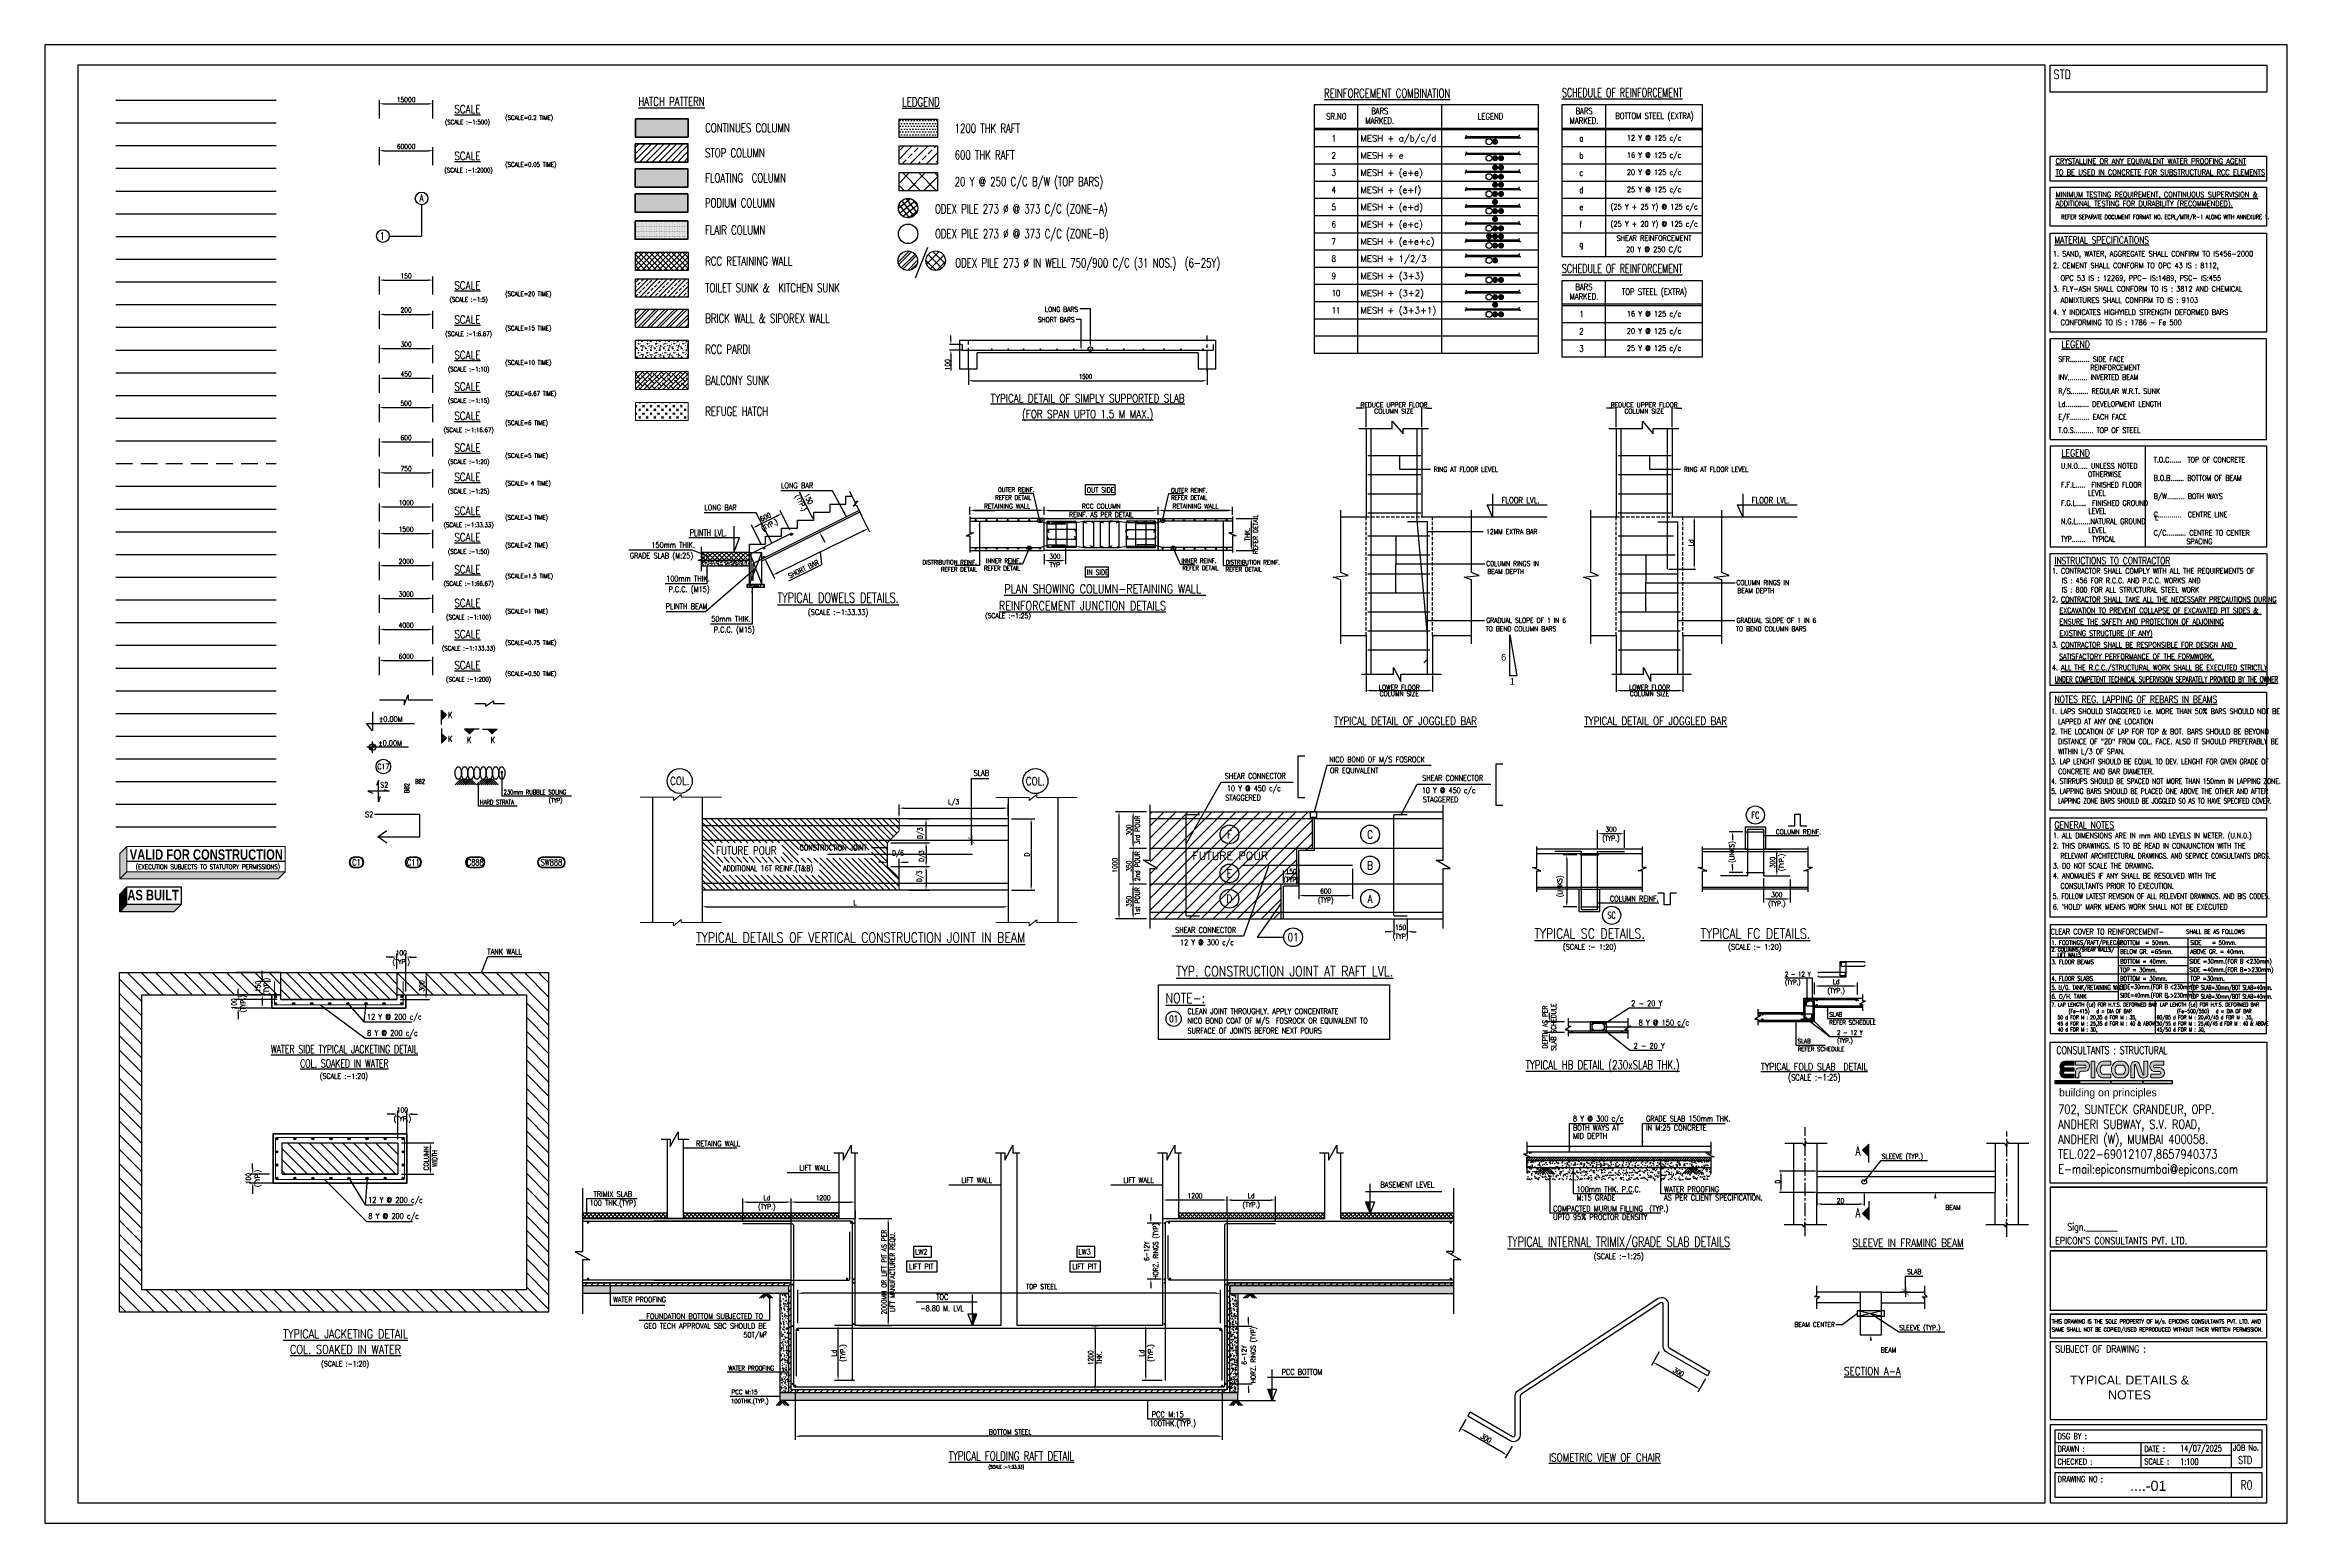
# Model space of a CAD drawing. Extents: x 345615 to 1272425, y -526289 to -156124.
# Drawn here: x 345615 to 471329, y -348663 to -265806 of the extents above; entities that cross this region are included whole.
import ezdxf
from ezdxf.enums import TextEntityAlignment as Align
from ezdxf.lldxf.tags import DXFTag

# ---------------------------------------------------------------- set-up
doc = ezdxf.new("R2010")
doc.units = 0
doc.header["$LTSCALE"] = 500
doc.header["$MEASUREMENT"] = 0
doc.header["$PDMODE"] = 35
doc.header["$PDSIZE"] = -15
doc.linetypes.add('CENTER2', pattern=[1.125, 0.75, -0.125, 0.125, -0.125])
doc.linetypes.add('HIDDEN2', pattern=[0.1875, 0.125, -0.0625])
doc.layers.get('DEFPOINTS').update_dxf_attribs({"color": 4})
for name, color, linetype, lineweight in [('00 ECPL LOGO', 250, 'Continuous', 20), ('COL.', 10, 'Continuous', 35), ('CUT LINE', 8, 'Continuous', 15), ('FURNITURE', 252, 'Continuous', 9), ('HEADING-TXT', 1, 'Continuous', 25), ('TEXT-1', 4, 'Continuous', 18)]:
    doc.layers.add(name, color=color, linetype=linetype, lineweight=lineweight)
for name, color, linetype in [('BEAM', 4, 'Continuous'), ('BRAKE LINE', 8, 'Continuous'), ('CENTERLINE', 8, 'CENTER2'), ('col & circal', 8, 'CENTER2'), ('CUTOUT2', 9, 'Continuous'), ('DIM', 5, 'Continuous'), ('DIM1', 5, 'Continuous'), ('dimention', 7, 'Continuous'), ('FOOT', 4, 'Continuous'), ('FRAME TABLE', 5, 'Continuous'), ('hat', 8, 'Continuous'), ('level', 3, 'Continuous'), ('LINE CUT', 8, 'Continuous'), ('NO. SECTION', 1, 'Continuous'), ('note t', 2, 'Continuous'), ('notes', 1, 'Continuous'), ('P.C.C.', 8, 'Continuous'), ('REINFORCEMENT', 6, 'Continuous'), ('RIL SWD', 15, 'Continuous'), ('S- REFUGE SUNK', 8, 'Continuous'), ('S-273 DAI', 3, 'Continuous'), ('S-BEAM INNER', 4, 'HIDDEN2'), ('S-BEAM NO', 3, 'Continuous'), ('S-BEAM OUTER', 4, 'Continuous'), ('S-BEAM SIZES', 3, 'Continuous'), ('S-BRECK LINE', 8, 'Continuous'), ('S-BRICK WALL', 5, 'Continuous'), ('S-BRICK WALL HATCH', 5, 'Continuous'), ('S-CLOUD', 7, 'Continuous'), ('S-COLUMN', 1, 'Continuous'), ('S-COLUMN CIRCLE', 9, 'Continuous'), ('S-COLUMN HATCH', 8, 'Continuous'), ('S-COLUMN NO', 2, 'Continuous'), ('S-COLUMN SIZES', 2, 'Continuous'), ('S-CONCRET LINE', 4, 'Continuous'), ('S-CUT LINE', 8, 'Continuous'), ('S-DIM-1', 5, 'Continuous'), ('S-FILLING', 9, 'Continuous'), ('S-FLAIR COLUMN', 2, 'Continuous'), ('S-FOOTING', 4, 'Continuous'), ('S-FOOTING  DIMENTION', 5, 'Continuous'), ('S-FOOTING TYPE', 3, 'Continuous'), ('S-GRIDE CIRCLE', 8, 'Continuous'), ('S-GRIDE LINE', 8, 'CENTER'), ('S-GRIDE NO', 1, 'Continuous'), ('S-HATCH', 253, 'Continuous'), ('S-HATCH @ 1', 252, 'Continuous'), ('S-LEVEL SECTION', 3, 'Continuous'), ('S-LEVLE PLAN', 3, 'Continuous'), ('S-MISC', 2, 'Continuous'), ('S-PCC', 9, 'Continuous'), ('S-R.C.C. PILE CAP', 40, 'Continuous'), ('S-RCC PARDI', 4, 'Continuous'), ('S-RCC PARDI HATCH', 8, 'Continuous'), ('S-REINFORCEMENT', 6, 'Continuous'), ('S-RETAINING WALL', 6, 'Continuous'), ('S-RETAINING WALL HATCH', 8, 'Continuous'), ('S-SCHEDULE', 2, 'Continuous'), ('S-SECTION MARK', 1, 'Continuous'), ('S-SLAB MARK', 3, 'Continuous'), ('S-SLAB NO', 3, 'Continuous'), ('S-SLEEVE', 2, 'Continuous'), ('S-STIRRUPS', 2, 'Continuous'), ('S-STIRUPS)', 3, 'Continuous'), ('S-SUNK', 9, 'Continuous'), ('S-TEXT', 2, 'Continuous'), ('S-TEXT-1', 4, 'Continuous'), ('S-TEXT1', 4, 'Continuous'), ('S-TITAL', 6, 'Continuous'), ('S-TITIL', 6, 'Continuous'), ('S-TITLE', 6, 'Continuous'), ('S-TXT', 3, 'Continuous'), ('S-WATER PROFING', 9, 'Continuous'), ('s_TITILE', 9, 'Continuous'), ('SCH-LINE', 7, 'Continuous'), ('SCHEDULE LINE-1', 7, 'Continuous'), ('SCHEDULE LINE-2', 5, 'Continuous'), ('ss_TITILE', 9, 'Continuous'), ('TEXT', 4, 'Continuous'), ('TEXT NORMAL', 4, 'Continuous'), ('TEXT1', 2, 'Continuous'), ('TITLE', 4, 'Continuous'), ('TXT1', 2, 'Continuous')]:
    doc.layers.add(name, color=color, linetype=linetype)
doc.styles.add('1PTT-GFC Sheet$0$1PTT-GFC Sheet$0$a-texts', font='simplex.shx', dxfattribs={"width": 0.75})
doc.styles.add('a-textb', font='arial.ttf')
doc.styles.add('a-texts', font='simplex.shx', dxfattribs={"width": 0.75})
doc.styles.add('D', font='simplex.shx', dxfattribs={"height": 200})
doc.styles.add('MtX_simplex_shx', font='simplex.shx')
doc.styles.add('ROMAND', font='simplex.shx')
doc.styles.add('ROMANS', font='simplex.shx', dxfattribs={"width": 0.8, "height": 275, "bigfont": 'bigfont.shx'})
doc.styles.add('ROMENT', font='simplex.shx', dxfattribs={"bigfont": 'bigfont.shx'})
doc.styles.add('STERLING-1', font='swissel.ttf')
doc.styles.add('style2', font='GOTHICB.TTF')
doc.styles.add('VA_ROOM_TEXT', font='GOTHIC.TTF')
tags = doc.linetypes.add('CENTER', pattern=[2, 1.25, -0.25, 0.25, -0.25]).pattern_tags.tags
tags[10:11] = [DXFTag(74, 4), DXFTag(75, 0), DXFTag(340, '0'), DXFTag(46, 1.0), DXFTag(50, 0.0), DXFTag(44, 0.0), DXFTag(45, 0.0)]
tags[8:9] = [DXFTag(74, 4), DXFTag(75, 0), DXFTag(340, '0'), DXFTag(46, 1.0), DXFTag(50, 0.0), DXFTag(44, 0.0), DXFTag(45, 0.0)]
tags[6:7] = [DXFTag(74, 4), DXFTag(75, 0), DXFTag(340, '0'), DXFTag(46, 1.0), DXFTag(50, 0.0), DXFTag(44, 0.0), DXFTag(45, 0.0)]
tags[4:5] = [DXFTag(74, 4), DXFTag(75, 0), DXFTag(340, '0'), DXFTag(46, 1.0), DXFTag(50, 0.0), DXFTag(44, 0.0), DXFTag(45, 0.0)]
tags = doc.linetypes.add('HIDDEN', pattern=[0.375, 0.25, -0.125]).pattern_tags.tags
tags[6:7] = [DXFTag(74, 4), DXFTag(75, 0), DXFTag(340, '0'), DXFTag(46, 1.0), DXFTag(50, 0.0), DXFTag(44, 0.0), DXFTag(45, 0.0)]
tags[4:5] = [DXFTag(74, 4), DXFTag(75, 0), DXFTag(340, '0'), DXFTag(46, 1.0), DXFTag(50, 0.0), DXFTag(44, 0.0), DXFTag(45, 0.0)]
doc.dimstyles.new('Copy of INT2TIMES', dxfattribs={"dimtxt": 300, "dimasz": 275, "dimexe": 75, "dimexo": 75, "dimgap": 40, "dimtad": 1, "dimdec": 0, "dimlfac": 0.5, "dimrnd": 5, "dimzin": 0, "dimdsep": 46, "dimtxsty": 'ROMANS', "dimcen": -1, "dimclrd": 5, "dimclre": 5, "dimclrt": 4, "dimadec": 0, "dimazin": 0, "dimtfac": 1, "dimtdec": 0, "dimtix": 1, "dimtofl": 0, "dimtmove": 2, "dimatfit": 3, "dimfxl": 0, "dimtolj": 1, "dimtzin": 0, "dimarcsym": 0})
doc.dimstyles.new('Copy(2) of Standard', dxfattribs={"dimtxt": 300, "dimasz": 250, "dimexe": 75, "dimexo": 50, "dimgap": 50, "dimtad": 1, "dimdec": 0, "dimrnd": 5, "dimzin": 0, "dimdsep": 46, "dimtxsty": 'ROMANS', "dimcen": 0, "dimclrd": 5, "dimclre": 5, "dimclrt": 4, "dimadec": 0, "dimazin": 0, "dimtfac": 1, "dimtdec": 0, "dimtofl": 0, "dimtmove": 0, "dimatfit": 3, "dimfxl": 0, "dimtolj": 1, "dimtzin": 0, "dimarcsym": 0})
doc.dimstyles.new('dim10', dxfattribs={"dimtxt": 250, "dimasz": 250, "dimexe": 200, "dimexo": 200, "dimgap": 100, "dimtad": 1, "dimdec": 0, "dimlfac": 0.1, "dimzin": 0, "dimdsep": 46, "dimtxsty": 'ROMANS', "dimcen": 0, "dimclrd": 5, "dimclre": 5, "dimclrt": 4, "dimadec": 0, "dimazin": 0, "dimtfac": 1, "dimtdec": 0, "dimtix": 1, "dimtofl": 0, "dimtmove": 2, "dimatfit": 3, "dimfxl": 0, "dimtolj": 1, "dimtzin": 0, "dimlwd": -1, "dimlwe": -1, "dimarcsym": 0})
doc.dimstyles.new('dim100', dxfattribs={"dimtxt": 250, "dimasz": 250, "dimexe": 200, "dimexo": 200, "dimgap": 100, "dimtad": 1, "dimdec": 0, "dimzin": 0, "dimdsep": 46, "dimtxsty": 'ROMANS', "dimcen": 0, "dimclrd": 5, "dimclre": 5, "dimclrt": 4, "dimadec": 0, "dimazin": 0, "dimtfac": 1, "dimtdec": 0, "dimtix": 1, "dimtofl": 0, "dimtmove": 2, "dimatfit": 3, "dimfxl": 0, "dimtolj": 1, "dimtzin": 0, "dimlwd": -1, "dimlwe": -1, "dimarcsym": 0})
doc.dimstyles.new('dim133.33(0.75)', dxfattribs={"dimtxt": 250, "dimasz": 250, "dimexe": 200, "dimexo": 200, "dimgap": 100, "dimtad": 1, "dimdec": 0, "dimlfac": 1.333331, "dimzin": 0, "dimdsep": 46, "dimtxsty": 'ROMANS', "dimcen": 0, "dimclrd": 5, "dimclre": 5, "dimclrt": 4, "dimadec": 0, "dimazin": 0, "dimtfac": 1, "dimtdec": 0, "dimtix": 1, "dimtofl": 0, "dimtmove": 2, "dimatfit": 3, "dimfxl": 0, "dimtolj": 1, "dimtzin": 0, "dimlwd": -1, "dimlwe": -1, "dimarcsym": 0})
doc.dimstyles.new('dim15(6.67)', dxfattribs={"dimtxt": 250, "dimasz": 250, "dimexe": 200, "dimexo": 200, "dimgap": 100, "dimtad": 1, "dimdec": 0, "dimlfac": 0.15, "dimzin": 0, "dimdsep": 46, "dimtxsty": 'ROMANS', "dimcen": 0, "dimclrd": 5, "dimclre": 5, "dimclrt": 4, "dimadec": 0, "dimazin": 0, "dimtfac": 1, "dimtdec": 0, "dimtix": 1, "dimtofl": 0, "dimtmove": 2, "dimatfit": 3, "dimfxl": 0, "dimtolj": 1, "dimtzin": 0, "dimlwd": -1, "dimlwe": -1, "dimarcsym": 0})
doc.dimstyles.new('dim16.67(6)', dxfattribs={"dimtxt": 250, "dimasz": 250, "dimexe": 200, "dimexo": 200, "dimgap": 100, "dimtad": 1, "dimdec": 0, "dimlfac": 0.166665, "dimzin": 0, "dimdsep": 46, "dimtxsty": 'ROMANS', "dimcen": 0, "dimclrd": 5, "dimclre": 5, "dimclrt": 4, "dimadec": 0, "dimazin": 0, "dimtfac": 1, "dimtdec": 0, "dimtix": 1, "dimtofl": 0, "dimtmove": 2, "dimatfit": 3, "dimfxl": 0, "dimtolj": 1, "dimtzin": 0, "dimlwd": -1, "dimlwe": -1, "dimarcsym": 0})
doc.dimstyles.new('dim20', dxfattribs={"dimtxt": 250, "dimasz": 250, "dimexe": 200, "dimexo": 200, "dimgap": 100, "dimtad": 1, "dimdec": 0, "dimlfac": 0.2, "dimzin": 0, "dimdsep": 46, "dimtxsty": 'ROMANS', "dimcen": 0, "dimclrd": 5, "dimclre": 5, "dimclrt": 4, "dimadec": 0, "dimazin": 0, "dimtfac": 1, "dimtdec": 0, "dimtix": 1, "dimtofl": 0, "dimtmove": 2, "dimatfit": 3, "dimfxl": 0, "dimtolj": 1, "dimtzin": 0, "dimlwd": -1, "dimlwe": -1, "dimarcsym": 0})
doc.dimstyles.new('dim200', dxfattribs={"dimtxt": 250, "dimasz": 250, "dimexe": 200, "dimexo": 200, "dimgap": 100, "dimtad": 1, "dimdec": 0, "dimlfac": 2, "dimzin": 0, "dimdsep": 46, "dimtxsty": 'ROMANS', "dimcen": 0, "dimclrd": 5, "dimclre": 5, "dimclrt": 4, "dimadec": 0, "dimazin": 0, "dimtfac": 1, "dimtdec": 0, "dimtix": 1, "dimtofl": 0, "dimtmove": 2, "dimatfit": 3, "dimfxl": 0, "dimtolj": 1, "dimtzin": 0, "dimlwd": -1, "dimlwe": -1, "dimarcsym": 0})
doc.dimstyles.new('dim2000', dxfattribs={"dimtxt": 250, "dimasz": 250, "dimexe": 200, "dimexo": 200, "dimgap": 100, "dimtad": 1, "dimdec": 0, "dimlfac": 20, "dimzin": 0, "dimdsep": 46, "dimtxsty": 'ROMANS', "dimcen": 0, "dimclrd": 5, "dimclre": 5, "dimclrt": 4, "dimadec": 0, "dimazin": 0, "dimtfac": 1, "dimtdec": 0, "dimtix": 1, "dimtofl": 0, "dimtmove": 2, "dimatfit": 3, "dimfxl": 0, "dimtolj": 1, "dimtzin": 0, "dimlwd": -1, "dimlwe": -1, "dimarcsym": 0})
doc.dimstyles.new('dim25', dxfattribs={"dimtxt": 250, "dimasz": 250, "dimexe": 200, "dimexo": 200, "dimgap": 100, "dimtad": 1, "dimdec": 0, "dimlfac": 0.25, "dimzin": 0, "dimdsep": 46, "dimtxsty": 'ROMANS', "dimcen": 0, "dimclrd": 5, "dimclre": 5, "dimclrt": 4, "dimadec": 0, "dimazin": 0, "dimtfac": 1, "dimtdec": 0, "dimtix": 1, "dimtofl": 0, "dimtmove": 2, "dimatfit": 3, "dimfxl": 0, "dimtolj": 1, "dimtzin": 0, "dimlwd": -1, "dimlwe": -1, "dimarcsym": 0})
doc.dimstyles.new('dim33.33', dxfattribs={"dimtxt": 250, "dimasz": 250, "dimexe": 200, "dimexo": 200, "dimgap": 100, "dimtad": 1, "dimdec": 0, "dimlfac": 0.333331, "dimzin": 0, "dimdsep": 46, "dimtxsty": 'ROMANS', "dimcen": 0, "dimclrd": 5, "dimclre": 5, "dimclrt": 4, "dimadec": 0, "dimazin": 0, "dimtfac": 1, "dimtdec": 0, "dimtix": 1, "dimtofl": 0, "dimtmove": 2, "dimatfit": 3, "dimfxl": 0, "dimtolj": 1, "dimtzin": 0, "dimlwd": -1, "dimlwe": -1, "dimarcsym": 0})
doc.dimstyles.new('dim5', dxfattribs={"dimtxt": 250, "dimasz": 250, "dimexe": 200, "dimexo": 200, "dimgap": 100, "dimtad": 1, "dimdec": 0, "dimlfac": 0.05, "dimzin": 0, "dimdsep": 46, "dimtxsty": 'ROMANS', "dimcen": 0, "dimclrd": 5, "dimclre": 5, "dimclrt": 4, "dimadec": 0, "dimazin": 0, "dimtfac": 1, "dimtdec": 0, "dimtix": 1, "dimtofl": 0, "dimtmove": 2, "dimatfit": 3, "dimfxl": 0, "dimtolj": 1, "dimtzin": 0, "dimlwd": -1, "dimlwe": -1, "dimarcsym": 0})
doc.dimstyles.new('dim50', dxfattribs={"dimtxt": 250, "dimasz": 250, "dimexe": 200, "dimexo": 200, "dimgap": 100, "dimtad": 1, "dimdec": 0, "dimlfac": 0.5, "dimzin": 0, "dimdsep": 46, "dimtxsty": 'ROMANS', "dimcen": 0, "dimclrd": 5, "dimclre": 5, "dimclrt": 4, "dimadec": 0, "dimazin": 0, "dimtfac": 1, "dimtdec": 0, "dimtix": 1, "dimtofl": 0, "dimtmove": 2, "dimatfit": 3, "dimfxl": 0, "dimtolj": 1, "dimtzin": 0, "dimlwd": -1, "dimlwe": -1, "dimarcsym": 0})
doc.dimstyles.new('dim500', dxfattribs={"dimtxt": 250, "dimasz": 250, "dimexe": 200, "dimexo": 200, "dimgap": 100, "dimtad": 1, "dimdec": 0, "dimlfac": 5, "dimzin": 0, "dimdsep": 46, "dimtxsty": 'ROMANS', "dimcen": 0, "dimclrd": 5, "dimclre": 5, "dimclrt": 4, "dimadec": 0, "dimazin": 0, "dimtfac": 1, "dimtdec": 0, "dimtix": 1, "dimtofl": 0, "dimtmove": 2, "dimatfit": 3, "dimfxl": 0, "dimtolj": 1, "dimtzin": 0, "dimlwd": -1, "dimlwe": -1, "dimarcsym": 0})
doc.dimstyles.new('dim6.67(15)', dxfattribs={"dimtxt": 250, "dimasz": 250, "dimexe": 200, "dimexo": 200, "dimgap": 100, "dimtad": 1, "dimdec": 0, "dimlfac": 0.066667, "dimzin": 0, "dimdsep": 46, "dimtxsty": 'ROMANS', "dimcen": 0, "dimclrd": 5, "dimclre": 5, "dimclrt": 4, "dimadec": 0, "dimazin": 0, "dimtfac": 1, "dimtdec": 0, "dimtix": 1, "dimtofl": 0, "dimtmove": 2, "dimatfit": 3, "dimfxl": 0, "dimtolj": 1, "dimtzin": 0, "dimlwd": -1, "dimlwe": -1, "dimarcsym": 0})
doc.dimstyles.new('dim66.67(1.5)', dxfattribs={"dimtxt": 250, "dimasz": 250, "dimexe": 200, "dimexo": 200, "dimgap": 100, "dimtad": 1, "dimdec": 0, "dimlfac": 0.666666, "dimzin": 0, "dimdsep": 46, "dimtxsty": 'ROMANS', "dimcen": 0, "dimclrd": 5, "dimclre": 5, "dimclrt": 4, "dimadec": 0, "dimazin": 0, "dimtfac": 1, "dimtdec": 0, "dimtix": 1, "dimtofl": 0, "dimtmove": 2, "dimatfit": 3, "dimfxl": 0, "dimtolj": 1, "dimtzin": 0, "dimlwd": -1, "dimlwe": -1, "dimarcsym": 0})
doc.dimstyles.new('INT$7', dxfattribs={"dimtxt": 9, "dimasz": 8, "dimexe": 8, "dimexo": 3, "dimgap": 2, "dimtad": 1, "dimdec": 0, "dimzin": 0, "dimdsep": 46, "dimtxsty": 'ROMANS', "dimblk": 'DIMTICK', "dimcen": -0.25, "dimclrd": 5, "dimclre": 5, "dimclrt": 4, "dimadec": 0, "dimazin": 0, "dimtfac": 1, "dimtdec": 0, "dimtix": 1, "dimtofl": 0, "dimtmove": 2, "dimatfit": 3, "dimldrblk": 'DIMTICK', "dimfxl": 0, "dimtolj": 1, "dimtzin": 0, "dimarcsym": 0})
pattern_1 = [(130, (9983759.66, -63413.13), (-268.9725685, -23.5320506), [28.125, -309.375]), (185, (9983759.66, -63413.13), (52.03175, 282.07205), [22.5, -247.5]), (79.5485555, (9983737.24, -63415.1), (-216.9408175, 258.5399966), [23.902572, -262.928292]), (133.8158, (9983759.66, -63338.13), (-400.215499, -62.06973), [42.1875, -464.0625]), (83.3643645, (9983726.3, -63343.3), (-350.49823, 365.294475), [35.853878, -394.39266]), (188.815836, (9983759.66, -63338.13), (-350.49823, 365.294475), [33.75, -371.25]), (159, (9983722.16, -63356.88), (-223.8401445, -150.982084), [28.125, -309.375]), (214, (9983722.16, -63356.88), (-91.2432495, 271.931267), [22.5, -247.5]), (108.5485553, (9983703.5, -63369.46), (-315.083391, 120.949182), [23.902571, -262.928292]), (142.5, (9983759.66, -63413.13), (-4.5599457, 124.8351952), [0, -244.5, 0, -251.25, 0, -248.4375]), (172.5, (9983759.66, -63413.13), (-98.6510765, 147.904392), [0, -143.25, 0, -238.875, 0, -94.6875]), (212.5, (9983843.28, -63413.13), (-200.1834136, -8.4580769), [0, -93.75, 0, -292.5, 0, -388.125]), (222.5, (9983880.78, -63413.13), (-218.6948135, 37.5393684), [0, -121.875, 0, -194.25, 0, -275.625])]

# ---------------------------------------------------------------- blocks, each defined once
blk = doc.blocks.new('zw$155A')
at = {"layer": '00 ECPL LOGO'}
h = blk.add_hatch(color=152, dxfattribs=at)
h.dxf.hatch_style = 1
h.paths.add_polyline_path([(79640, 17972), (79640, 18120), (79271, 18120, 0.261636), (79116, 18033, 0.285841), (79118, 17796, 0.344902), (79145, 17521, 0.204992), (79277, 17465), (79640, 17465), (79640, 17610), (79286, 17610, -1), (79277, 17727), (79640, 17727), (79640, 17861), (79286, 17861, -1), (79283, 17972)])
h = blk.add_hatch(color=152, dxfattribs=at)
h.dxf.hatch_style = 1
h.paths.add_polyline_path([(80107, 18120), (79689, 18120), (79689, 17972), (80086, 17972, -0.440545), (80086, 17861), (79834, 17861, 0.414214), (79689, 17716), (79689, 17465), (79825, 17465), (79825, 17618, -0.414214), (79934, 17727), (80086, 17727, 0.757811)])
h.paths.add_polyline_path([(80446, 18120), (80304, 18120), (80304, 17465), (80446, 17465)])
h.paths.add_polyline_path([(81081, 18120), (80782, 18120, 0.154275), (80677, 18087, 0.519672), (80677, 17498, 0.154275), (80782, 17465), (81081, 17465), (81081, 17610), (80750, 17610, -0.210356), (80723, 17622, -0.388707), (80723, 17960, -0.210356), (80750, 17972), (81081, 17972)])
h.paths.add_polyline_path([(81540, 18120), (81355, 18120, 0.159018), (81248, 18085, 0.507969), (81248, 17500, 0.159018), (81355, 17465), (81540, 17465, 0.173791), (81656, 17506, 0.472311), (81656, 18078, 0.173791)])
h.paths.add_polyline_path([(81553, 17972, -0.185052), (81577, 17962, -0.445894), (81577, 17619, -0.185052), (81553, 17610), (81348, 17610, -0.185052), (81323, 17619, -0.445894), (81323, 17962, -0.185052), (81348, 17972)], flags=16)
h.paths.add_polyline_path([(82190, 18031, 0.723435), (81870, 17972), (81870, 17465), (82011, 17465), (82011, 17972, -0.723435), (82047, 17986), (82181, 17579, 0.724077), (82538, 17610), (82538, 18120), (82376, 18120), (82376, 17612, -0.755661), (82333, 17598)])
h.paths.add_polyline_path([(83163, 18120), (82770, 18120, 0.823713), (82770, 17724), (83001, 17724, -0.713272), (83001, 17610), (82649, 17610), (82649, 17465), (83001, 17465, 0.900309), (83001, 17871), (82798, 17871, -0.746931), (82798, 17972), (83163, 17972)])
at = {"layer": 'S-TEXT'}
h = blk.add_hatch(color=142, dxfattribs=at)
h.dxf.hatch_style = 1
h.paths.add_polyline_path([(78890, 17369), (78890, 17231), (79850, 17231), (79850, 17369)])
h = blk.add_hatch(color=9, dxfattribs=at)
h.dxf.hatch_style = 1
h.paths.add_polyline_path([(79850, 17369), (81076, 17369), (81076, 17231), (79850, 17231)])
h = blk.add_hatch(color=142, dxfattribs=at)
h.dxf.hatch_style = 1
h.paths.add_polyline_path([(81076, 17231), (82333, 17231), (82333, 17369), (81076, 17369)])
h = blk.add_hatch(color=4, dxfattribs=at)
h.dxf.hatch_style = 1
h.paths.add_polyline_path([(82333, 17369), (82333, 17231), (83486, 17231), (83486, 17369)])
at = {"layer": '00 ECPL LOGO', "color": 152}
for p, q in [((79640, 18120, 0), (79271, 18120, 0)), ((79277, 17727, 0), (79640, 17727, 0)), ((79640, 17610, 0), (79277, 17610, 0)), ((79286, 17972, 0), (79640, 17972, 0)), ((79640, 17861, 0), (79286, 17861, 0)), ((79640, 17727, 0), (79640, 17861, 0)), ((79640, 17465, 0), (79640, 17610, 0)), ((80107, 18120, 0), (79689, 18120, 0)), ((79689, 17716, 0), (79689, 17465, 0)), ((79825, 17618, 0), (79825, 17465, 0)), ((80086, 17861, 0), (79834, 17861, 0)), ((79934, 17727, 0), (80086, 17727, 0)), ((80304, 18120, 0), (80446, 18120, 0)), ((80304, 18120, 0), (80304, 17465, 0)), ((80446, 18120, 0), (80446, 17465, 0)), ((80750, 17972, 0), (81081, 17972, 0)), ((80750, 17610, 0), (81081, 17610, 0)), ((80782, 18120, 0), (81081, 18120, 0)), ((81081, 17972, 0), (81081, 18120, 0)), ((81081, 17465, 0), (81081, 17610, 0)), ((81348, 17972, 0), (81553, 17972, 0)), ((81348, 17610, 0), (81553, 17610, 0)), ((81355, 18120, 0), (81540, 18120, 0)), ((81870, 17972, 0), (81870, 17465, 0)), ((82011, 17972, 0), (82011, 17465, 0)), ((82047, 17986, 0), (82181, 17579, 0)), ((82190, 18031, 0), (82333, 17598, 0)), ((82376, 18120, 0), (82538, 18120, 0)), ((82538, 18120, 0), (82376, 18120, 0)), ((82376, 18120, 0), (82376, 17610, 0)), ((82538, 18120, 0), (82538, 17610, 0)), ((82538, 17972, 0), (82538, 17972, 0)), ((82538, 17610, 0), (82538, 17610, 0)), ((82649, 17465, 0), (82649, 17610, 0)), ((82649, 17610, 0), (83001, 17610, 0)), ((82770, 18120, 0), (83163, 18120, 0)), ((83163, 18120, 0), (82770, 18120, 0)), ((83001, 17724, 0), (82770, 17724, 0)), ((82798, 17972, 0), (83163, 17972, 0)), ((83001, 17871, 0), (82798, 17871, 0)), ((83163, 17972, 0), (83163, 18120, 0)), ((79277, 17465, 0), (79640, 17465, 0)), ((79689, 17465, 0), (79825, 17465, 0)), ((80304, 17465, 0), (80446, 17465, 0)), ((80782, 17465, 0), (81081, 17465, 0)), ((81540, 17465, 0), (81355, 17465, 0)), ((81870, 17465, 0), (82011, 17465, 0)), ((82347, 17465, 0), (82376, 17465, 0)), ((82376, 17466, 0), (82376, 17465, 0)), ((82649, 17465, 0), (83001, 17465, 0)), ((82649, 17465, 0), (83001, 17465, 0))]:
    blk.add_line(p, q, dxfattribs=at)
at = {"layer": '00 ECPL LOGO', "color": 152, "elevation": 0}
for points in [[(79271, 18120), (79640, 18120), (79640, 17972)], [(80086, 17972), (79689, 17972), (79689, 18120), (80107, 18120)], [(80304, 18120), (80446, 18120)], [(80782, 18120), (81081, 18120)], [(81355, 18120), (81540, 18120)], [(82376, 18120), (82538, 18120)], [(82770, 18120), (83163, 18120)]]:
    blk.add_lwpolyline(points, dxfattribs=at)
at = {"layer": '00 ECPL LOGO', "color": 152}
for centre, radius, start, end in [((79307, 17916, 0), 224, 148.64797, 212.45631), ((79307, 17676, 0), 224, 147.54369, 223.66124), ((79271, 17938, 0), 182, 90, 148.64797), ((79282, 17669, 0), 58.8, 94.02421, 265.97579), ((79284, 17916, 0), 55.4, 88.76368, 271.23632), ((79834, 17716, 0), 145, 90, 180), ((79934, 17618, 0), 109, 90, 180), ((80042, 17926, 0), 204, 282.71879, 71.3398), ((80036, 17916, 0), 75.1, 312.44874, 47.55126), ((80884, 17792, 0), 360, 125.08074, 234.91926), ((80908, 17791, 0), 250, 137.51709, 222.48291), ((80782, 17938, 0), 182, 90, 125.08074), ((80750, 17935, 0), 36.3, 90, 137.51709), ((80750, 17647, 0), 36.3, 222.48291, 270), ((81462, 17792, 0), 362, 126.14172, 233.85828), ((81477, 17791, 0), 231, 131.93642, 228.06358), ((81355, 17938, 0), 182, 90, 126.14172), ((81348, 17935, 0), 36.3, 90, 131.93642), ((81348, 17647, 0), 36.3, 228.06358, 270), ((81540, 17938, 0), 182, 50.56378, 90), ((81553, 17935, 0), 36.3, 48.06358, 90), ((81553, 17647, 0), 36.3, 270, 311.93642), ((81423, 17791, 0), 231, 311.93642, 48.06358), ((81420, 17792, 0), 370, 309.43622, 50.56378), ((82040, 17949, 0), 171, 28.74999, 172.28311), ((82031, 17973, 0), 20.3, 40.01913, 183.55226), ((82355, 17653, 0), 189, 203.2219, 346.75502), ((82352, 17611, 0), 23.9, 214.07961, 357.61273), ((82808, 17922, 0), 201, 101.04253, 258.95747), ((82813, 17921, 0), 52.5, 106.48558, 253.51442), ((82980, 17668, 0), 204, 276.00604, 83.99396), ((82982, 17667, 0), 60.3, 289.00161, 70.99839), ((79277, 17647, 0), 182, 223.66124, 270), ((80782, 17647, 0), 182, 234.91926, 270), ((81355, 17647, 0), 182, 233.85828, 270), ((81540, 17647, 0), 182, 270, 309.43622)]:
    blk.add_arc(centre, radius, start, end, dxfattribs=at)
at = {"layer": 'DIM1', "color": 7}
for points in [[(78700, 53637), (87191, 53637), (87191, 52650), (78700, 52650)], [(78700, 52414), (87191, 52414), (87191, 50881), (78700, 50881)], [(78700, 50618), (87190, 50618), (87190, 46725), (78700, 46725)], [(87190, 46462), (78700, 46462), (78700, 42515), (87190, 42515)], [(87204, 42252), (78700, 42252), (78700, 38305), (87204, 38305)], [(78700, 38042), (87200, 38042), (87200, 32869), (78700, 32869)], [(78700, 32606), (87187, 32606), (87187, 27974), (78700, 27974)], [(78700, 27673), (87187, 27673), (87187, 23777), (78700, 23777)]]:
    blk.add_lwpolyline(points, close=True, dxfattribs=at)
at = {"layer": 'notes', "color": 4}
blk.add_line((83278, 20599), (83368, 20682), dxfattribs=at)
at = {"layer": 'S-TEXT', "color": 7, "elevation": 0}
for points in [[(78890, 17369), (79850, 17369), (79850, 17231), (78890, 17231)], [(79850, 17369), (81076, 17369), (81076, 17231), (79850, 17231)], [(81076, 17369), (82333, 17369), (82333, 17231), (81076, 17231)], [(82333, 17369), (83486, 17369), (83486, 17231), (82333, 17231)]]:
    blk.add_lwpolyline(points, close=True, dxfattribs=at)
at = {"layer": 's_TITILE', "color": 1}
for p, q in [((78900, 2172), (78900, 3660)), ((78900, 3660), (87000, 3660)), ((87000, 3660), (87000, 2172)), ((78900, 3164), (87000, 3164)), ((78900, 2668), (85810, 2668)), ((82265, 2172), (82265, 3164)), ((85810, 2172), (85810, 3164)), ((87000, 2172), (78900, 2172)), ((78900, 1000), (78900, 1992)), ((78900, 1992), (87000, 1992)), ((85810, 1000), (85810, 1992)), ((87000, 1992), (87000, 1000)), ((87000, 1000), (78900, 1000))]:
    blk.add_line(p, q, dxfattribs=at)
at = {"layer": 's_TITILE', "color": 7}
blk.add_lwpolyline([(0, 0), (88000, 0), (88000, 58000), (0, 58000)], close=True, dxfattribs=at)
at = {"layer": 's_TITILE', "color": 1}
for points in [[(1300, 800), (78500, 800), (78500, 57200), (1300, 57200)], [(78700, 57200), (87200, 57200), (87200, 56143), (78700, 56143)], [(87200, 18877), (87200, 13333), (78700, 13333), (78700, 18877)], [(78700, 4060), (87200, 4060), (87200, 7119), (78700, 7119)], [(78700, 800), (87200, 800), (87200, 3860), (78700, 3860)]]:
    blk.add_lwpolyline(points, close=True, dxfattribs=at)
for points in [[(78700, 13178), (78700, 10842), (87200, 10842), (87200, 13178), (78700, 13178), (87200, 13178)], [(78700, 13178), (78700, 10842), (87200, 10842), (87200, 13178), (78700, 13178), (87200, 13178)], [(78700, 10687), (78700, 8351), (87200, 8351), (87200, 10687), (78700, 10687), (87200, 10687)], [(78700, 8196), (78700, 7266), (87200, 7266), (87200, 8196), (78700, 8196), (87200, 8196)]]:
    blk.add_lwpolyline(points, dxfattribs=at)
at = {"layer": 'TEXT1', "color": 5}
for p, q in [((87187, 22602), (78700, 22602)), ((87187, 22196), (78700, 22196)), ((87187, 22196), (78700, 22196)), ((87187, 21545), (78700, 21545)), ((87187, 21193), (78700, 21193)), ((87187, 21193), (78700, 21193)), ((84111, 21871), (81379, 21871)), ((81379, 20841), (78700, 20841)), ((87187, 20489), (78700, 20489)), ((87187, 20841), (84111, 20841))]:
    blk.add_line(p, q, dxfattribs=at)
at = {"layer": 'TITLE', "color": 0}
for p, q in [((78700, 42515), (78700, 46462)), ((82436, 38305), (82436, 42252)), ((87187, 22954), (78700, 22954)), ((81379, 20489), (81379, 22954)), ((84111, 20489), (84111, 22954)), ((82834, 19206), (82834, 20489))]:
    blk.add_line(p, q, dxfattribs=at)
blk.add_lwpolyline([(87187, 23476), (78700, 23476), (78700, 19206), (87187, 19206)], close=True, dxfattribs=at)
at = {"layer": '00 ECPL LOGO', "color": 152, "style": 'VA_ROOM_TEXT'}
blk.add_text('building on principles', height=306.82, dxfattribs=at).set_placement((79050, 16745, 0))
at = {"layer": 'HEADING-TXT', "color": 6, "style": 'ROMANS', "width": 0.8}
for s, height, p in [('%%UCRYSTALLINE OR ANY EQUIVALENT WATER PROOFING AGENT', 212.41, (78913, 53332)), ('%%UTO BE USED IN CONCRETE FOR SUBSTRUCTURAL RCC ELEMENTS', 212.41, (78913, 52892)), ('%%UMATERIAL SPECIFICATIONS', 271.54, (78865, 50204)), ('%%ULEGEND', 271.5, (79148, 46111)), ('%%ULEGEND', 271.5, (79148, 41854)), ('%%UINSTRUCTIONS TO CONTRACTOR', 271.54, (78870, 37629)), ('%%UNOTES REG. LAPPING OF REBARS IN BEAMS', 271.54, (78866, 32187)), ('%%UGENERAL NOTES', 271.54, (78865, 27259))]:
    blk.add_text(s, height=height, dxfattribs=at).set_placement(p)
at = {"layer": 'HEADING-TXT', "color": 6, "insert": (78913, 52232), "char_height": 212.411, "width": 8037.04, "attachment_point": 1, "style": 'ROMANS'}
blk.add_mtext('{\\LMINIMUM TESTING REQUIREMENT, CONTINUOUS \\Fsimplex.shx,bigfont.shx;SUPERVISION & ADDITIONAL TESTING \\Fsimplex.shx,bigfont.shx;FOR DURABILITY (RECOMMENDED).}', dxfattribs=at)
at = {"layer": 'note t', "style": 'D', "width": 0.8}
blk.add_text(' CLEAR COVER TO REINFORCEMENT- ', height=219.15, dxfattribs=at).set_placement((78591, 23099))
at = {"layer": 'notes', "color": 4, "style": 'ROMANS'}
for s, height, width, p in [('REFER SEPARATE DOCUMENT FORMAT NO. ECPL/MTR/R-1 ALONG WITH ANNEXURE 1.', 165.21, 0.7, (79131, 51167)), ('2. CEMENT SHALL CONFORM TO OPC 43 IS : 8112,', 211.2, 0.8, (78807, 49239)), ('1. SAND, WATER, AGGREGATE SHALL CONFIRM TO IS456-2000', 211.2, 0.8, (78807, 49698)), ('3. FLY-ASH SHALL CONFORM TO IS : 3812 AND CHEMICAL ', 211.2, 0.8, (78807, 48321)), ('OPC 53 IS : 12269, PPC- IS:1489, PSC- IS:455  ', 211.2, 0.8, (79107, 48745)), ('4. Y INDICATES HIGHYIELD STRENGTH DEFORMED BARS', 211.2, 0.8, (78807, 47403)), ('ADMIXTURES SHALL CONFIRM TO IS : 9103', 211.2, 0.8, (79107, 47878)), ('CONFORMING TO IS : 1786 - Fe 500', 211.2, 0.8, (79107, 47005)), ('SFR.......... SIDE FACE', 211.2, 0.7, (79016, 45568)), ('INV.......... INVERTED BEAM', 211.2, 0.7, (79016, 44851)), ('REINFORCEMENT', 211.2, 0.7, (80271, 45235)), ('R/S......... REGULAR W.R.T. SUNK', 211.2, 0.7, (79016, 44309)), ('Ld............ DEVELOPMENT LENGTH', 211.2, 0.7, (79016, 43801)), ('E/F.......... EACH FACE', 211.2, 0.7, (79016, 43299)), ('T.O.S.......... TOP OF STEEL', 211.2, 0.7, (79016, 42772)), ('U.N.O..... UNLESS NOTED', 211.2, 0.7, (79122, 41374)), ('T.O.C......  TOP OF CONCRETE', 211.2, 0.7, (82763, 41618)), ('F.F.L.....  FINISHED FLOOR', 211.2, 0.7, (79122, 40634)), ('OTHERWISE', 211.2, 0.7, (80181, 41046)), ('LEVEL', 211.2, 0.7, (80181, 40312)), ('B.O.B....... BOTTOM OF BEAM', 211.2, 0.7, (82763, 40901)), ('F.G.L.....  FINISHED GROUND', 211.2, 0.7, (79122, 39917)), ('LEVEL', 211.2, 0.7, (80200, 39606)), ('C............  CENTRE LINE', 211.2, 0.7, (82763, 39467)), ('B/W......... BOTH WAYS', 211.2, 0.7, (82763, 40184)), ('N.G.L.......NATURAL GROUND', 211.2, 0.7, (79122, 39200)), ('LEVEL', 211.2, 0.7, (80193, 38849)), ('C/C.......... CENTRE TO CENTER', 211.2, 0.7, (82763, 38750)), ('L', 211, 0.7, (82814, 39353)), ('TYP.......  TYPICAL', 211.2, 0.7, (79122, 38507)), ('SPACING', 211.2, 0.7, (84051, 38412)), ('1. CONTRACTOR SHALL COMPLY WITH ALL THE REQUIREMENTS OF ', 211.2, 0.7, (78768, 37255)), ('  IS : 456 FOR R.C.C. AND P.C.C. WORKS AND', 211.2, 0.7, (78908, 36877)), ('2. %%UCONTRACTOR SHALL TAKE ALL THE NECESSARY PRECAUTIONS DURING', 211.2, 0.7, (78768, 36138)), ('  IS : 800 FOR ALL STRUCTURAL STEEL WORK', 211.2, 0.7, (78908, 36518)), ('%%UEXCAVATION TO PREVENT COLLAPSE OF EXCAVATED PIT SIDES & ', 211.2, 0.7, (79066, 35707)), ('%%UENSURE THE SAFETY AND PROTECTION OF ADJOINING', 211.2, 0.7, (79066, 35263)), ('3. %%UCONTRACTOR SHALL BE RESPONSIBLE FOR DESIGN AND ', 211.2, 0.7, (78768, 34353)), ('%%UEXISTING STRUCTURE (IF ANY)', 211.2, 0.7, (79066, 34809)), ('4. %%UALL THE R.C.C./STRUCTURAL WORK SHALL BE EXECUTED STRICTLY', 211.2, 0.7, (78768, 33460)), ('%%uSATISFACTORY PERFORMANCE OF THE FORMWORK.', 211.2, 0.7, (79049, 33897)), ('%%UUNDER COMPETENT TECHNICAL SUPERVISION SEPARATELY PROVIDED BY THE OWNER', 211.2, 0.6, (78882, 33000)), ('1. LAPS SHOULD STAGGERED i.e. MORE THAN 50%%% BARS SHOULD NOT BE ', 211.2, 0.7, (78738, 31747)), ('2. THE LOCATION OF LAP FOR TOP & BOT. BARS SHOULD BE BEYOND ', 211.2, 0.7, (78738, 30950)), ('LAPPED AT ANY ONE LOCATION', 211.2, 0.7, (79010, 31348)), ('3. LAP LENGHT SHOULD BE EQUAL TO DEV. LENGHT FOR GIVEN GRADE OF ', 211.2, 0.66, (78738, 29773)), ('WITHIN L/3 OF SPAN.', 211.2, 0.7, (79010, 30174)), ('DISTANCE OF "2D" FROM COL. FACE. ALSO IT SHOULD PREFERABLY BE ', 211.2, 0.7, (79010, 30565)), ('4. STIRRUPS SHOULD BE SPACED NOT MORE THAN 150mm IN LAPPING ZONE.', 211.2, 0.66, (78738, 29006)), ('CONCRETE AND BAR DIAMETER.', 211.2, 0.7, (79010, 29388)), ('5. LAPPING BARS SHOULD BE PLACED ONE ABOVE THE OTHER AND AFTER ', 211.2, 0.66, (78738, 28615)), ('LAPPING ZONE BARS SHOULD BE JOGGLED SO AS TO HAVE SPECIFED COVER.', 211.2, 0.62, (79010, 28230)), ('2. THIS DRAWINGS. IS TO BE READ IN CONJUNCTION WITH THE', 211.2, 0.7, (78805, 26470)), ('1. ALL DIMENSIONS ARE IN mm AND LEVELS IN METER. (U.N.0.)', 211.2, 0.7, (78805, 26869)), ('3. DO NOT SCALE THE DRAWING. ', 211.2, 0.7, (78805, 25686)), ('RELEVANT ARCHITECTURAL DRAWINGS. AND SERVICE CONSULTANTS DRGS.', 211.2, 0.65, (79106, 26072)), ('5. FOLLOW LATEST REVISION OF ALL RELEVENT DRAWINGS. AND BIS CODES.', 211.2, 0.65, (78805, 24491)), ('4. ANOMALIES IF ANY SHALL BE RESOLVED WITH THE', 211.2, 0.7, (78805, 25294)), ('CONSULTANTS PRIOR TO EXECUTION.', 211.2, 0.7, (79106, 24893)), ("6. `HOLD' MARK MEANS WORK SHALL NOT BE EXECUTED", 211.2, 0.7, (78805, 24075)), ('SHALL BE AS FOLLOWS', 174.32, 0.7, (84037, 23120)), ('50 d FOR M : 20,', 149.42, 0.7, (78989, 19769, -112947)), ('45 d FOR M : 25,', 149.42, 0.7, (78988, 19525, -112947)), ('40 d FOR M : 30,', 149.42, 0.7, (78991, 19291, -112947)), ('35 d FOR M : 35,', 149.42, 0.7, (80531, 19768, -112947)), ('35 d FOR M : 40 & ABOVE', 149.42, 0.7, (80534, 19526, -112947)), ('50/55 d FOR M : 25,', 149.42, 0.7, (82877, 19525, -112947)), ('45/50 d FOR M : 30,', 149.42, 0.7, (82881, 19291, -112947)), ('60/65 d FOR M : 20,', 149.42, 0.7, (82878, 19769, -112947)), ('40/45 d FOR M : 35,', 149.42, 0.7, (84753, 19768, -112947)), ('40/45 d FOR M : 40 & ABOVE', 149.42, 0.65, (84756, 19526, -112947))]:
    blk.add_text(s, height=height, dxfattribs=dict(at, width=width)).set_placement(p)
for s, height, width, p in [('1. FOOTINGS/RAFT/PILECAP', 174.32, 0.7, (78751, 22778)), ('2. COLUMNS/SHEAR WALLS/', 149.42, 0.7, (78751, 22503)), ('3. FL00R BEAMS ', 174.32, 0.7, (78751, 22020)), ('LIFT WALLS', 149.4, 0.7, (78987, 22296)), ('BOTTOM  = 50mm.', 174.32, 0.7, (81444, 22778)), ('BELOW GR. =65mm.', 174.32, 0.7, (81444, 22426)), ('BOTTOM = 40mm.', 174.32, 0.7, (81444, 22043)), ('SIDE =30mm.(FOR B <230mm)', 174.32, 0.7, (84159, 22043)), ('ABOVE GR. = 40mm.', 174.32, 0.7, (84200, 22426)), ('SIDE    = 50mm.', 174.32, 0.7, (84200, 22778)), ('5. U/G. TANK/RETAINING WALL', 174.32, 0.65, (78751, 21017)), ('4. FL00R SLABS ', 174.32, 0.7, (78751, 21369)), ('TOP = 30mm.', 174.32, 0.7, (81444, 21705)), ('SIDE=30mm.(FOR B <230mm)', 174.32, 0.65, (81440, 21040)), ('BOTTOM = 30mm.', 174.32, 0.7, (81444, 21369)), ('SIDE =40mm.(FOR B=>230mm)', 174.32, 0.7, (84159, 21714)), ('TOP SLAB=30mm/BOT SLAB=40mm.', 174.32, 0.6, (84200, 21017)), ('TOP =30mm.', 174.3, 0.7, (84200, 21369)), ('7. LAP LENGTH (Ld) FOR H.Y.S. DEFORMED BAR', 149.42, 0.7, (78751, 20344)), ('6. O/H. TANK', 174.32, 0.7, (78751, 20665)), ('SIDE=40mm.(FOR B >230mm)', 174.32, 0.65, (81440, 20711)), ('LAP LENGTH (Ld) FOR H.Y.S. DEFORMED BAR', 149.42, 0.7, (83008, 20344)), ('TOP SLAB=30mm/BOT SLAB=40mm.', 174.32, 0.6, (84200, 20665)), ('(Fe-415)   d = DIA OF BAR', 149.42, 0.7, (79425, 20085)), ('(Fe-500/550)   d = DIA OF BAR', 149.42, 0.7, (83669, 20085))]:
    blk.add_text(s, height=height, dxfattribs=dict(at, width=width)).set_placement(p, align=Align.MIDDLE_LEFT)
at = {"layer": 'S-TEXT-1', "insert": (79013, 16414), "char_height": 352.07, "width": 7521.74, "attachment_point": 1, "style": 'ROMANS'}
blk.add_mtext('702, SUNTECK GRANDEUR, OPP. ANDHERI SUBWAY, S.V. ROAD,\\PANDHERI (W), MUMBAI 400058.\\PTEL.022-69012107,8657940373\\PE-mail:epiconsmumbai@epicons.com', dxfattribs=at)
at = {"layer": 's_TITILE', "color": 2, "style": '1PTT-GFC Sheet$0$1PTT-GFC Sheet$0$a-texts', "width": 0.75}
for s, height, p in [('CONSULTANTS : STRUCTURAL', 300, (78945, 18406)), ('DSG BY :', 225, (78989, 3299)), ('DRAWN :', 225, (78989, 2803)), ('DATE :', 225, (82397, 2803)), ('JOB No.', 225, (85878, 2850)), ('CHECKED :', 225, (78989, 2298)), ('DRAWING NO :', 225, (78991, 1613)), ('SCALE :', 225, (82397, 2307))]:
    blk.add_text(s, height=height, dxfattribs=at).set_placement(p)
at = {"layer": 's_TITILE', "color": 2, "style": '1PTT-GFC Sheet$0$1PTT-GFC Sheet$0$a-texts', "width": 0.8}
blk.add_text('Sign.________ ', height=281.6, dxfattribs=at).set_placement((80433, 11586), align=Align.MIDDLE)
at = {"layer": 's_TITILE', "color": 2, "style": 'ROMANS', "width": 0.8}
for s, p in [("EPICON'S CONSULTANTS PVT. LTD.", (78896, 11080)), ('SUBJECT OF DRAWING :', (78896, 6833))]:
    blk.add_text(s, height=281.6, dxfattribs=at).set_placement(p, align=Align.MIDDLE_LEFT)
at = {"layer": 'ss_TITILE', "color": 2, "style": 'a-texts', "width": 0.75}
blk.add_text('1:100', height=250, dxfattribs=at).set_placement((83799, 2285))
blk.add_text('R0', height=350, dxfattribs=at).set_placement((86405, 1496), align=Align.MIDDLE_CENTER)
at = {"layer": 'TEXT1', "style": 'ROMANS', "width": 0.75}
for s, p in [('THIS DRAWING IS THE SOLE PROPERTY OF M/s. EPICONS CONSULTANTS PVT. LTD. AND', (78764, 7834)), ('SAME SHALL NOT BE COPIED/USED REPRODUCED WITHOUT THEIR WRITTEN PERMISSION.', (78764, 7516))]:
    blk.add_text(s, height=160, dxfattribs=at).set_placement(p)
blk = doc.blocks.new('*D1120')
at = {"layer": 'DEFPOINTS', "color": 0}
for p in [(364369, -297845), (367369, -296830), (367369, -297845)]:
    blk.add_point(p, dxfattribs=at)
at = {"layer": 'S-DIM-1', "color": 5}
for p, q in [((364369, -297645), (364369, -296630)), ((367369, -297645), (367369, -296630)), ((364619, -296830), (367119, -296830))]:
    blk.add_line(p, q, dxfattribs=at)
for points in [[(364619, -296788), (364619, -296871), (364369, -296830)], [(367119, -296871), (367119, -296788), (367369, -296830)]]:
    blk.add_solid(points, dxfattribs=at)
at = {"layer": 'S-DIM-1', "color": 4, "insert": (365869, -296592), "char_height": 275, "attachment_point": 5, "style": 'ROMANS'}
blk.add_mtext('\\A1;3000', dxfattribs=at)
blk = doc.blocks.new('*D1121')
at = {"layer": 'DEFPOINTS', "color": 0}
for p in [(367369, -293194), (364369, -294209), (367369, -294209)]:
    blk.add_point(p, dxfattribs=at)
at = {"layer": 'S-DIM-1', "color": 5}
for p, q in [((364369, -294009), (364369, -292994)), ((364619, -293194), (367119, -293194)), ((367369, -294009), (367369, -292994))]:
    blk.add_line(p, q, dxfattribs=at)
for points in [[(364619, -293152), (364619, -293235), (364369, -293194)], [(367119, -293235), (367119, -293152), (367369, -293194)]]:
    blk.add_solid(points, dxfattribs=at)
at = {"layer": 'S-DIM-1', "color": 4, "insert": (365869, -292956), "char_height": 275, "attachment_point": 5, "style": 'ROMANS'}
blk.add_mtext('\\A1;1500', dxfattribs=at)
blk = doc.blocks.new('*D1122')
at = {"layer": 'DEFPOINTS', "color": 0}
for p in [(367369, -289792), (364369, -290807), (367369, -290807)]:
    blk.add_point(p, dxfattribs=at)
at = {"layer": 'S-DIM-1', "color": 5}
for p, q in [((364369, -290607), (364369, -289592)), ((364619, -289792), (367119, -289792)), ((367369, -290607), (367369, -289592))]:
    blk.add_line(p, q, dxfattribs=at)
for points in [[(364619, -289751), (364619, -289834), (364369, -289792)], [(367119, -289834), (367119, -289751), (367369, -289792)]]:
    blk.add_solid(points, dxfattribs=at)
at = {"layer": 'S-DIM-1', "color": 4, "insert": (365869, -289555), "char_height": 275, "attachment_point": 5, "style": 'ROMANS'}
blk.add_mtext('\\A1;750', dxfattribs=at)
blk = doc.blocks.new('*D1123')
at = {"layer": 'DEFPOINTS', "color": 0}
for p in [(364369, -289078), (367369, -288063), (367369, -289078)]:
    blk.add_point(p, dxfattribs=at)
at = {"layer": 'S-DIM-1', "color": 5}
for p, q in [((364369, -288878), (364369, -287863)), ((367369, -288878), (367369, -287863)), ((364619, -288063), (367119, -288063))]:
    blk.add_line(p, q, dxfattribs=at)
for points in [[(364619, -288021), (364619, -288105), (364369, -288063)], [(367119, -288105), (367119, -288021), (367369, -288063)]]:
    blk.add_solid(points, dxfattribs=at)
at = {"layer": 'S-DIM-1', "color": 4, "insert": (365869, -287825), "char_height": 275, "attachment_point": 5, "style": 'ROMANS'}
blk.add_mtext('\\A1;600', dxfattribs=at)
blk = doc.blocks.new('*D1124')
at = {"layer": 'DEFPOINTS', "color": 0}
for p in [(367369, -284493), (364369, -285509), (367369, -285509)]:
    blk.add_point(p, dxfattribs=at)
at = {"layer": 'S-DIM-1', "color": 5}
for p, q in [((364369, -285309), (364369, -284293)), ((364619, -284493), (367119, -284493)), ((367369, -285309), (367369, -284293))]:
    blk.add_line(p, q, dxfattribs=at)
for points in [[(364619, -284452), (364619, -284535), (364369, -284493)], [(367119, -284535), (367119, -284452), (367369, -284493)]]:
    blk.add_solid(points, dxfattribs=at)
at = {"layer": 'S-DIM-1', "color": 4, "insert": (365869, -284256), "char_height": 275, "attachment_point": 5, "style": 'ROMANS'}
blk.add_mtext('\\A1;450', dxfattribs=at)
blk = doc.blocks.new('*D1125')
at = {"layer": 'DEFPOINTS', "color": 0}
for p in [(367369, -282831), (364369, -283846), (367369, -283846)]:
    blk.add_point(p, dxfattribs=at)
at = {"layer": 'S-DIM-1', "color": 5}
for p, q in [((364369, -283646), (364369, -282631)), ((364619, -282831), (367119, -282831)), ((367369, -283646), (367369, -282631))]:
    blk.add_line(p, q, dxfattribs=at)
for points in [[(364619, -282789), (364619, -282873), (364369, -282831)], [(367119, -282873), (367119, -282789), (367369, -282831)]]:
    blk.add_solid(points, dxfattribs=at)
at = {"layer": 'S-DIM-1', "color": 4, "insert": (365869, -282593), "char_height": 275, "attachment_point": 5, "style": 'ROMANS'}
blk.add_mtext('\\A1;300', dxfattribs=at)
blk = doc.blocks.new('*D1126')
at = {"layer": 'DEFPOINTS', "color": 0}
for p in [(367369, -280911), (364369, -281926), (367369, -281926)]:
    blk.add_point(p, dxfattribs=at)
at = {"layer": 'S-DIM-1', "color": 5}
for p, q in [((364369, -281726), (364369, -280711)), ((364619, -280911), (367119, -280911)), ((367369, -281726), (367369, -280711))]:
    blk.add_line(p, q, dxfattribs=at)
for points in [[(364619, -280869), (364619, -280953), (364369, -280911)], [(367119, -280953), (367119, -280869), (367369, -280911)]]:
    blk.add_solid(points, dxfattribs=at)
at = {"layer": 'S-DIM-1', "color": 4, "insert": (365869, -280673), "char_height": 275, "attachment_point": 5, "style": 'ROMANS'}
blk.add_mtext('\\A1;200', dxfattribs=at)
blk = doc.blocks.new('*D1127')
at = {"layer": 'DEFPOINTS', "color": 0}
for p in [(367369, -294991), (364369, -296006), (367369, -296006)]:
    blk.add_point(p, dxfattribs=at)
at = {"layer": 'S-DIM-1', "color": 5}
for p, q in [((364369, -295806), (364369, -294791)), ((364619, -294991), (367119, -294991)), ((367369, -295806), (367369, -294791))]:
    blk.add_line(p, q, dxfattribs=at)
for points in [[(364619, -294949), (364619, -295032), (364369, -294991)], [(367119, -295032), (367119, -294949), (367369, -294991)]]:
    blk.add_solid(points, dxfattribs=at)
at = {"layer": 'S-DIM-1', "color": 4, "insert": (365869, -294753), "char_height": 275, "attachment_point": 5, "style": 'ROMANS'}
blk.add_mtext('\\A1;2000', dxfattribs=at)
blk = doc.blocks.new('*D1128')
at = {"layer": 'DEFPOINTS', "color": 0}
for p in [(364369, -292720), (367369, -291705), (367369, -292720)]:
    blk.add_point(p, dxfattribs=at)
at = {"layer": 'S-DIM-1', "color": 5}
for p, q in [((364369, -292520), (364369, -291505)), ((367369, -292520), (367369, -291505)), ((364619, -291705), (367119, -291705))]:
    blk.add_line(p, q, dxfattribs=at)
for points in [[(364619, -291663), (364619, -291746), (364369, -291705)], [(367119, -291746), (367119, -291663), (367369, -291705)]]:
    blk.add_solid(points, dxfattribs=at)
at = {"layer": 'S-DIM-1', "color": 4, "insert": (365869, -291467), "char_height": 275, "attachment_point": 5, "style": 'ROMANS'}
blk.add_mtext('\\A1;1000', dxfattribs=at)
blk = doc.blocks.new('*D1129')
at = {"layer": 'DEFPOINTS', "color": 0}
for p in [(367369, -286136), (364369, -287151), (367369, -287151)]:
    blk.add_point(p, dxfattribs=at)
at = {"layer": 'S-DIM-1', "color": 5}
for p, q in [((364369, -286951), (364369, -285936)), ((364619, -286136), (367119, -286136)), ((367369, -286951), (367369, -285936))]:
    blk.add_line(p, q, dxfattribs=at)
for points in [[(364619, -286095), (364619, -286178), (364369, -286136)], [(367119, -286178), (367119, -286095), (367369, -286136)]]:
    blk.add_solid(points, dxfattribs=at)
at = {"layer": 'S-DIM-1', "color": 4, "insert": (365869, -285899), "char_height": 275, "attachment_point": 5, "style": 'ROMANS'}
blk.add_mtext('\\A1;500', dxfattribs=at)
blk = doc.blocks.new('*D1130')
at = {"layer": 'DEFPOINTS', "color": 0}
for p in [(367369, -298572), (364369, -299588), (367369, -299588)]:
    blk.add_point(p, dxfattribs=at)
at = {"layer": 'S-DIM-1', "color": 5}
for p, q in [((364369, -299388), (364369, -298372)), ((364619, -298572), (367119, -298572)), ((367369, -299388), (367369, -298372))]:
    blk.add_line(p, q, dxfattribs=at)
for points in [[(364619, -298531), (364619, -298614), (364369, -298572)], [(367119, -298614), (367119, -298531), (367369, -298572)]]:
    blk.add_solid(points, dxfattribs=at)
at = {"layer": 'S-DIM-1', "color": 4, "insert": (365869, -298335), "char_height": 275, "attachment_point": 5, "style": 'ROMANS'}
blk.add_mtext('\\A1;4000', dxfattribs=at)
blk = doc.blocks.new('*D1131')
at = {"layer": 'DEFPOINTS', "color": 0}
for p in [(367369, -278991), (364369, -280006), (367369, -280006)]:
    blk.add_point(p, dxfattribs=at)
at = {"layer": 'S-DIM-1', "color": 5}
for p, q in [((364369, -279806), (364369, -278791)), ((364619, -278991), (367119, -278991)), ((367369, -279806), (367369, -278791))]:
    blk.add_line(p, q, dxfattribs=at)
for points in [[(364619, -278949), (364619, -279033), (364369, -278991)], [(367119, -279033), (367119, -278949), (367369, -278991)]]:
    blk.add_solid(points, dxfattribs=at)
at = {"layer": 'S-DIM-1', "color": 4, "insert": (365869, -278753), "char_height": 275, "attachment_point": 5, "style": 'ROMANS'}
blk.add_mtext('\\A1;150', dxfattribs=at)
blk = doc.blocks.new('*D1132')
at = {"layer": 'DEFPOINTS', "color": 0}
for p in [(364369, -272753), (367369, -271738), (367369, -272753)]:
    blk.add_point(p, dxfattribs=at)
at = {"layer": 'S-DIM-1', "color": 5}
for p, q in [((364369, -272553), (364369, -271538)), ((367369, -272553), (367369, -271538)), ((364619, -271738), (367119, -271738))]:
    blk.add_line(p, q, dxfattribs=at)
for points in [[(364619, -271696), (364619, -271780), (364369, -271738)], [(367119, -271780), (367119, -271696), (367369, -271738)]]:
    blk.add_solid(points, dxfattribs=at)
at = {"layer": 'S-DIM-1', "color": 4, "insert": (365869, -271501), "char_height": 275, "attachment_point": 5, "style": 'ROMANS'}
blk.add_mtext('\\A1;60000', dxfattribs=at)
blk = doc.blocks.new('*D1133')
at = {"layer": 'DEFPOINTS', "color": 0}
for p in [(364369, -270128), (367369, -269113), (367369, -270128)]:
    blk.add_point(p, dxfattribs=at)
at = {"layer": 'S-DIM-1', "color": 5}
for p, q in [((364369, -269928), (364369, -268913)), ((367369, -269928), (367369, -268913)), ((364619, -269113), (367119, -269113))]:
    blk.add_line(p, q, dxfattribs=at)
for points in [[(364619, -269071), (364619, -269155), (364369, -269113)], [(367119, -269155), (367119, -269071), (367369, -269113)]]:
    blk.add_solid(points, dxfattribs=at)
at = {"layer": 'S-DIM-1', "color": 4, "insert": (365869, -268876), "char_height": 275, "attachment_point": 5, "style": 'ROMANS'}
blk.add_mtext('\\A1;15000', dxfattribs=at)
blk = doc.blocks.new('*D1134')
at = {"layer": 'DEFPOINTS', "color": 0}
for p in [(367369, -300315), (364369, -301330), (367369, -301330)]:
    blk.add_point(p, dxfattribs=at)
at = {"layer": 'S-DIM-1', "color": 5}
for p, q in [((364369, -301130), (364369, -300115)), ((364619, -300315), (367119, -300315)), ((367369, -301130), (367369, -300115))]:
    blk.add_line(p, q, dxfattribs=at)
for points in [[(364619, -300273), (364619, -300357), (364369, -300315)], [(367119, -300357), (367119, -300273), (367369, -300315)]]:
    blk.add_solid(points, dxfattribs=at)
at = {"layer": 'S-DIM-1', "color": 4, "insert": (365869, -300078), "char_height": 275, "attachment_point": 5, "style": 'ROMANS'}
blk.add_mtext('\\A1;6000', dxfattribs=at)
blk = doc.blocks.new('*U143')
at = {"layer": 'LINE CUT'}
blk.add_lwpolyline([(-550, 0), (-150, 0), (-150, 100), (150, -100), (150, 0), (550, 0)], dxfattribs=at)
blk = doc.blocks.new('zw$71E4')
at = {"linetype": 'Continuous'}
for points in [[(0, 0), (400, 400), (400, 1821), (0, 1421)], [(8879, 1), (9276, 399), (400, 400), (0, 0)]]:
    blk.add_hatch(color=253, dxfattribs=at).paths.add_polyline_path(points)
at = {"color": 1}
for p, q in [((400, 1821), (0, 1421)), ((400, 400), (0, 0)), ((8878, 0), (9277, 400))]:
    blk.add_line(p, q, dxfattribs=at)
blk.add_lwpolyline([(8878, 0), (0, 0), (0, 1421)], dxfattribs=at)
blk.add_lwpolyline([(400, 1821), (9277, 1821), (9277, 400), (400, 400)], close=True, dxfattribs=at)
at = {"layer": 'SCH-LINE', "color": 252}
blk.add_line((9277, 985), (400, 985), dxfattribs=at)
at = {"layer": 'S-TEXT', "style": 'ROMANS', "width": 0.7}
blk.add_text('(EXECUTION SUBJECTS TO STATUTORY PERMISSIONS)', height=266.8, dxfattribs=at).set_placement((4939, 684), align=Align.MIDDLE_CENTER)
at = {"layer": 'S-TITIL', "style": 'style2', "width": 0.8}
blk.add_text('VALID FOR CONSTRUCTION', height=585, dxfattribs=at).set_placement((4848, 1370), align=Align.MIDDLE_CENTER)
blk = doc.blocks.new('A$C36ED28A4')
at = {"linetype": 'Continuous'}
for points in [[(0, 0), (400, 400), (400, 1387), (0, 987)], [(3032, 0), (3431, 400), (400, 400), (0, 0)]]:
    blk.add_hatch(color=253, dxfattribs=at).paths.add_polyline_path(points)
at = {"color": 1}
for p, q in [((400, 1387), (0, 987)), ((400, 400), (0, 0)), ((3032, 0), (3431, 400))]:
    blk.add_line(p, q, dxfattribs=at)
blk.add_lwpolyline([(400, 1387), (3431, 1387), (3431, 400), (400, 400)], close=True, dxfattribs=at)
blk.add_lwpolyline([(3032, 0), (0, 0), (0, 987)], dxfattribs=at)
at = {"layer": 'S-TITIL', "style": 'style2', "width": 0.8}
blk.add_text('AS BUILT', height=585, dxfattribs=at).set_placement((1865, 936), align=Align.MIDDLE_CENTER)
blk = doc.blocks.new('zw$FC0F')
at = {"layer": 'S-273 DAI', "ltscale": 1000}
h = blk.add_hatch(dxfattribs=at)
h.set_pattern_fill('ANSI37', color=154, scale=20.475, angle=178.6167)
h.set_pattern_definition([(223.617, (-717.17, 17.32), (44.8446, -47.064), []), (313.617, (-717.17, 17.32), (47.064, 44.8446), [])])
edge = h.paths.add_edge_path()
edge.add_arc((0, 0), 136, 358.6167, 718.6167)
at = {"layer": 'S-273 DAI', "color": 2, "ltscale": 1000}
blk.add_circle((0, 0), 136, dxfattribs=at)
blk = doc.blocks.new('A$C3564066B')
at = {"layer": 'S-273 DAI', "ltscale": 1000}
h = blk.add_hatch(dxfattribs=at)
h.set_pattern_fill('ANSI32', color=170, scale=10)
h.set_pattern_definition([(45, (-1099979.93, -32371.08), (-67.351921, 67.351921), []), (45, (-1099935.03, -32371.08), (-67.351921, 67.351921), [])])
edge = h.paths.add_edge_path()
edge.add_ellipse((0, 0), major_axis=(150, 0), ratio=1, start_angle=0, end_angle=360)
at = {"layer": 'S-273 DAI', "color": 170, "ltscale": 1000}
blk.add_circle((0, 0), 150, dxfattribs=at)
blk = doc.blocks.new('*D1135')
at = {"layer": 'DEFPOINTS', "color": 0}
for p in [(419686, -301070), (423420, -301070), (423420, -301999)]:
    blk.add_point(p, dxfattribs=at)
at = {"layer": 'DIM', "color": 5, "lineweight": -2, "ltscale": 2}
for p, q in [((419686, -301145), (419686, -302074)), ((423420, -301145), (423420, -302074)), ((419961, -301999), (423145, -301999))]:
    blk.add_line(p, q, dxfattribs=at)
at = {"layer": 'DIM', "color": 5}
for points in [[(419961, -301954), (419961, -302045), (419686, -301999)], [(423145, -302045), (423145, -301954), (423420, -301999)]]:
    blk.add_solid(points, dxfattribs=at)
at = {"layer": 'DIM', "color": 4, "char_height": 275, "attachment_point": 5, "style": 'ROMANS'}
for s, insert in [('\\A1;LOWER FLOOR', (421553, -301822)), ('COLUMN SIZE', (421553, -302177))]:
    blk.add_mtext(s, dxfattribs=dict(at, insert=insert))
blk = doc.blocks.new('*D1136')
at = {"layer": 'DEFPOINTS', "color": 0}
for p in [(422817, -286163), (419686, -287303), (422817, -287303)]:
    blk.add_point(p, dxfattribs=at)
at = {"layer": 'DIM', "color": 5, "lineweight": -2, "ltscale": 2}
for p, q in [((419411, -286163), (419136, -286163)), ((419686, -287228), (419686, -286088)), ((422817, -287228), (422817, -286088)), ((423092, -286163), (423367, -286163))]:
    blk.add_line(p, q, dxfattribs=at)
at = {"layer": 'DIM', "color": 5}
for points in [[(419411, -286208), (419411, -286117), (419686, -286163)], [(423092, -286117), (423092, -286208), (422817, -286163)]]:
    blk.add_solid(points, dxfattribs=at)
at = {"layer": 'DIM', "color": 4, "char_height": 275, "attachment_point": 5, "style": 'ROMANS'}
for s, insert in [('\\A1;REDUCE UPPER FLOOR', (421252, -285985)), ('COLUMN SIZE', (421252, -286340))]:
    blk.add_mtext(s, dxfattribs=dict(at, insert=insert))
blk = doc.blocks.new('*D1137')
at = {"layer": 'DEFPOINTS', "color": 0}
for p in [(433714, -301070), (437448, -301070), (437448, -301999)]:
    blk.add_point(p, dxfattribs=at)
at = {"layer": 'DIM', "color": 5, "lineweight": -2, "ltscale": 2}
for p, q in [((433714, -301145), (433714, -302074)), ((437448, -301145), (437448, -302074)), ((433989, -301999), (437173, -301999))]:
    blk.add_line(p, q, dxfattribs=at)
at = {"layer": 'DIM', "color": 5}
for points in [[(433989, -301954), (433989, -302045), (433714, -301999)], [(437173, -302045), (437173, -301954), (437448, -301999)]]:
    blk.add_solid(points, dxfattribs=at)
at = {"layer": 'DIM', "color": 4, "char_height": 275, "attachment_point": 5, "style": 'ROMANS'}
for s, insert in [('\\A1;LOWER FLOOR', (435581, -301822)), ('COLUMN SIZE', (435581, -302177))]:
    blk.add_mtext(s, dxfattribs=dict(at, insert=insert))
blk = doc.blocks.new('*D1138')
at = {"layer": 'DEFPOINTS', "color": 0}
for p in [(436845, -286163), (433714, -287303), (436845, -287303)]:
    blk.add_point(p, dxfattribs=at)
at = {"layer": 'DIM', "color": 5, "lineweight": -2, "ltscale": 2}
for p, q in [((433439, -286163), (433164, -286163)), ((433714, -287228), (433714, -286088)), ((436845, -287228), (436845, -286088)), ((437120, -286163), (437395, -286163))]:
    blk.add_line(p, q, dxfattribs=at)
at = {"layer": 'DIM', "color": 5}
for points in [[(433439, -286208), (433439, -286117), (433714, -286163)], [(437120, -286117), (437120, -286208), (436845, -286163)]]:
    blk.add_solid(points, dxfattribs=at)
at = {"layer": 'DIM', "color": 4, "char_height": 275, "attachment_point": 5, "style": 'ROMANS'}
for s, insert in [('\\A1;REDUCE UPPER FLOOR', (435280, -285985)), ('COLUMN SIZE', (435280, -286340))]:
    blk.add_mtext(s, dxfattribs=dict(at, insert=insert))
blk = doc.blocks.new('*D1139')
at = {"layer": 'DEFPOINTS', "color": 0}
for p in [(436845, -292253), (436565, -295189), (438086, -295189)]:
    blk.add_point(p, dxfattribs=at)
at = {"layer": 'DIM', "color": 5, "lineweight": -2, "ltscale": 2}
for p, q in [((436920, -292253), (438161, -292253)), ((438086, -292528), (438086, -294914)), ((436640, -295189), (438161, -295189))]:
    blk.add_line(p, q, dxfattribs=at)
at = {"layer": 'DIM', "color": 5}
for points in [[(438132, -292528), (438041, -292528), (438086, -292253)], [(438041, -294914), (438132, -294914), (438086, -295189)]]:
    blk.add_solid(points, dxfattribs=at)
at = {"layer": 'DIM', "color": 4, "insert": (437909, -293721), "char_height": 275, "attachment_point": 5, "rotation": 90, "style": 'ROMANS'}
blk.add_mtext('\\A1;Ld', dxfattribs=at)
blk = doc.blocks.new('*D1140')
at = {"layer": 'DEFPOINTS', "color": 0}
for p in [(397053, -282592), (396411, -282927), (397098, -282927)]:
    blk.add_point(p, dxfattribs=at)
at = {"layer": 'DIM', "color": 5, "lineweight": -2}
for p, q in [((397003, -282592), (396336, -282592)), ((396411, -282342), (396411, -282092)), ((397048, -282927), (396336, -282927)), ((396411, -283177), (396411, -284050))]:
    blk.add_line(p, q, dxfattribs=at)
at = {"layer": 'DIM', "color": 5}
for points in [[(396369, -282342), (396452, -282342), (396411, -282592)], [(396452, -283177), (396369, -283177), (396411, -282927)]]:
    blk.add_solid(points, dxfattribs=at)
at = {"layer": 'DIM', "color": 4, "insert": (396223, -283739), "char_height": 275, "attachment_point": 5, "rotation": 90, "style": 'ROMANS'}
blk.add_mtext('\\A1;100', dxfattribs=at)
blk = doc.blocks.new('*D1141')
at = {"layer": 'DEFPOINTS', "color": 0}
for p in [(391263, -291906), (385934, -294515), (386431, -295531)]:
    blk.add_point(p, dxfattribs=at)
at = {"layer": 'S-DIM-1', "color": 5}
for p, q in [((391351, -292086), (391848, -293102)), ((391479, -293059), (386712, -295393)), ((386022, -294695), (386519, -295710)), ((387321, -295853), (389185, -294940)), ((389185, -294940), (389095, -294226))]:
    blk.add_line(p, q, dxfattribs=at)
for points in [[(391502, -293106), (391456, -293013), (391760, -292922)], [(386689, -295346), (386735, -295440), (386431, -295531)]]:
    blk.add_solid(points, dxfattribs=at)
at = {"layer": 'S-DIM-1', "color": 4, "insert": (388149, -295183), "char_height": 275, "attachment_point": 5, "rotation": 26.08216, "style": 'ROMANS'}
blk.add_mtext('\\A1;{SHORT BAR}', dxfattribs=at)
blk = doc.blocks.new('*D1142')
at = {"layer": 'DEFPOINTS', "color": 0}
for p in [(385314, -292884), (385867, -293989), (387477, -293184)]:
    blk.add_point(p, dxfattribs=at)
at = {"layer": 'S-DIM-1', "color": 5}
for p, q in [((385777, -293811), (385225, -292705)), ((386645, -292219), (385594, -292744)), ((387387, -293006), (386835, -291900))]:
    blk.add_line(p, q, dxfattribs=at)
for points in [[(385570, -292698), (385617, -292791), (385314, -292884)], [(386668, -292266), (386621, -292172), (386924, -292079)]]:
    blk.add_solid(points, dxfattribs=at)
at = {"layer": 'S-DIM-1', "color": 4, "char_height": 275, "attachment_point": 5, "rotation": 26.56505, "style": 'ROMANS'}
for s, insert in [('\\A1;600', (386013, -292269)), ('(TYP.)', (386258, -292759))]:
    blk.add_mtext(s, dxfattribs=dict(at, insert=insert))
blk = doc.blocks.new('*D1143')
at = {"layer": 'DEFPOINTS', "color": 0}
for p in [(388722, -292450), (389057, -293121), (389057, -293121)]:
    blk.add_point(p, dxfattribs=at)
at = {"layer": 'S-DIM-1', "color": 5}
for p, q in [((388582, -292171), (387931, -290869)), ((388900, -292361), (388900, -292361)), ((389197, -293401), (389336, -293680)), ((389236, -293032), (389236, -293032))]:
    blk.add_line(p, q, dxfattribs=at)
for points in [[(388535, -292194), (388628, -292148), (388722, -292450)], [(389243, -293377), (389150, -293424), (389057, -293121)]]:
    blk.add_solid(points, dxfattribs=at)
at = {"layer": 'S-DIM-1', "color": 4, "insert": (388186, -291380), "char_height": 275, "attachment_point": 5, "rotation": 296.56505, "style": 'ROMANS'}
blk.add_mtext('\\A1;{150\\P(TYP.)}', dxfattribs=at)
blk = doc.blocks.new('*U1043')
at = {"layer": 'S-REINFORCEMENT', "color": 30, "const_width": 10}
blk.add_lwpolyline([(-5, 0, 1), (5, 0, 1)], format="xyb", close=True, dxfattribs=at)
at = {"layer": 'S-REINFORCEMENT'}
blk.add_circle((0, 0), 10, dxfattribs=at)
blk = doc.blocks.new('*D1144')
at = {"layer": 'DEFPOINTS', "color": 0}
for p in [(401641, -294145), (402841, -293834), (402841, -294712)]:
    blk.add_point(p, dxfattribs=at)
at = {"layer": 'S-TEXT-1', "color": 5}
for p, q in [((402841, -294034), (402841, -294912)), ((401641, -294345), (401641, -294912)), ((401891, -294712), (402591, -294712))]:
    blk.add_line(p, q, dxfattribs=at)
for points in [[(401891, -294671), (401891, -294754), (401641, -294712)], [(402591, -294754), (402591, -294671), (402841, -294712)]]:
    blk.add_solid(points, dxfattribs=at)
at = {"layer": 'S-TEXT-1', "color": 4, "char_height": 275, "attachment_point": 5, "style": 'ROMANS'}
for s, insert in [('\\A1;300', (402241, -294475)), ('TYP', (402241, -294950))]:
    blk.add_mtext(s, dxfattribs=dict(at, insert=insert))
blk = doc.blocks.new('*U1044')
at = {"layer": 'S-BRECK LINE'}
blk.add_lwpolyline([(-1343, 0), (-113, 0), (-113, -275), (113, 275), (113, 0), (1357, 0)], dxfattribs=at)
blk = doc.blocks.new('*D1145')
at = {"layer": 'DEFPOINTS', "color": 0}
for p in [(401641, -292345), (408041, -291898), (408041, -292345)]:
    blk.add_point(p, dxfattribs=at)
at = {"layer": 'S-TEXT-1', "color": 5}
for p, q in [((401641, -292145), (401641, -291698)), ((401891, -291898), (407791, -291898)), ((408041, -292145), (408041, -291698))]:
    blk.add_line(p, q, dxfattribs=at)
for points in [[(401891, -291857), (401891, -291940), (401641, -291898)], [(407791, -291940), (407791, -291857), (408041, -291898)]]:
    blk.add_solid(points, dxfattribs=at)
at = {"layer": 'S-TEXT-1', "color": 4, "char_height": 275, "attachment_point": 5, "rotation": 0, "style": 'ROMANS'}
for s, insert in [('\\A1;RCC COLUMN', (404841, -291661)), ('REINF. AS PER DETAIL', (404841, -292136))]:
    blk.add_mtext(s, dxfattribs=dict(at, insert=insert))
blk = doc.blocks.new('*D1146')
at = {"layer": 'DEFPOINTS', "color": 0}
for p in [(412201, -292345), (413259, -292345), (412201, -294145)]:
    blk.add_point(p, dxfattribs=at)
at = {"layer": 'S-CONCRET LINE', "color": 5}
for p, q in [((412401, -292345), (413459, -292345)), ((413259, -293895), (413259, -292595)), ((412401, -294145), (413459, -294145))]:
    blk.add_line(p, q, dxfattribs=at)
for points in [[(413301, -292595), (413217, -292595), (413259, -292345)], [(413217, -293895), (413301, -293895), (413259, -294145)]]:
    blk.add_solid(points, dxfattribs=at)
at = {"layer": 'S-CONCRET LINE', "color": 4, "insert": (413259, -293245), "char_height": 275, "attachment_point": 5, "rotation": 90, "style": 'ROMANS'}
blk.add_mtext('\\A1;THK.\\PREFER DETAIL', dxfattribs=at)
blk = doc.blocks.new('*D1147')
at = {"layer": 'DEFPOINTS', "color": 0}
for p in [(397480, -291898), (397480, -292345), (401641, -292345)]:
    blk.add_point(p, dxfattribs=at)
at = {"layer": 'S-TEXT-1', "color": 5}
for p, q in [((397480, -292145), (397480, -291698)), ((401391, -291898), (397730, -291898)), ((401641, -292145), (401641, -291698))]:
    blk.add_line(p, q, dxfattribs=at)
for points in [[(397730, -291857), (397730, -291940), (397480, -291898)], [(401391, -291940), (401391, -291857), (401641, -291898)]]:
    blk.add_solid(points, dxfattribs=at)
at = {"layer": 'S-TEXT-1', "color": 4, "insert": (399560, -291661), "char_height": 275, "attachment_point": 5, "rotation": 360, "style": 'ROMANS'}
blk.add_mtext('\\A1;RETAINING WALL', dxfattribs=at)
blk = doc.blocks.new('*D1148')
at = {"layer": 'DEFPOINTS', "color": 0}
for p in [(408041, -292345), (412201, -291898), (412201, -292345)]:
    blk.add_point(p, dxfattribs=at)
at = {"layer": 'S-TEXT-1', "color": 5}
for p, q in [((408041, -292145), (408041, -291698)), ((408291, -291898), (411951, -291898)), ((412201, -292145), (412201, -291698))]:
    blk.add_line(p, q, dxfattribs=at)
for points in [[(408291, -291857), (408291, -291940), (408041, -291898)], [(411951, -291940), (411951, -291857), (412201, -291898)]]:
    blk.add_solid(points, dxfattribs=at)
at = {"layer": 'S-TEXT-1', "color": 4, "insert": (410121, -291661), "char_height": 275, "attachment_point": 5, "style": 'ROMANS'}
blk.add_mtext('\\A1;RETAINING WALL', dxfattribs=at)
blk = doc.blocks.new('*D1149')
at = {"layer": 'DEFPOINTS', "color": 0}
for p in [(357266, -329099), (358411, -329099), (358911, -329599)]:
    blk.add_point(p, dxfattribs=at)
at = {"layer": 'S-DIM-1', "color": 5}
for p, q in [((358211, -329099), (357066, -329099)), ((357266, -328799), (357266, -328499)), ((358711, -329599), (357066, -329599)), ((357266, -329899), (357266, -330199))]:
    blk.add_line(p, q, dxfattribs=at)
for points in [[(357216, -328799), (357316, -328799), (357266, -329099)], [(357316, -329899), (357216, -329899), (357266, -329599)]]:
    blk.add_solid(points, dxfattribs=at)
at = {"layer": 'S-DIM-1', "color": 4, "char_height": 275, "attachment_point": 5, "rotation": 90, "style": 'ROMANS'}
for s, insert in [('\\A1;100', (357028, -329349)), ('(TYP.)', (357575, -329349))]:
    blk.add_mtext(s, dxfattribs=dict(at, insert=insert))
blk = doc.blocks.new('*D1150')
at = {"layer": 'DEFPOINTS', "color": 0}
for p in [(365911, -325739), (365411, -327349), (365911, -328849)]:
    blk.add_point(p, dxfattribs=at)
at = {"layer": 'S-DIM-1', "color": 5}
for p, q in [((365411, -327149), (365411, -325539)), ((365911, -328649), (365911, -325539)), ((365111, -325739), (364811, -325739)), ((366211, -325739), (366511, -325739))]:
    blk.add_line(p, q, dxfattribs=at)
for points in [[(365111, -325789), (365111, -325689), (365411, -325739)], [(366211, -325689), (366211, -325789), (365911, -325739)]]:
    blk.add_solid(points, dxfattribs=at)
at = {"layer": 'S-DIM-1', "color": 4, "char_height": 275, "attachment_point": 5, "style": 'ROMANS'}
for s, insert in [('\\A1;{100', (365661, -325502)), ('(TYP.)}', (365661, -326049))]:
    blk.add_mtext(s, dxfattribs=dict(at, insert=insert))
blk = doc.blocks.new('*D1151')
at = {"layer": 'DEFPOINTS', "color": 0}
for p in [(365411, -327349), (367231, -327349), (365411, -329099)]:
    blk.add_point(p, dxfattribs=at)
at = {"layer": 'S-DIM-1', "color": 5}
for p, q in [((365611, -327349), (367431, -327349)), ((367231, -328799), (367231, -327649)), ((365611, -329099), (367431, -329099))]:
    blk.add_line(p, q, dxfattribs=at)
for points in [[(367281, -327649), (367181, -327649), (367231, -327349)], [(367181, -328799), (367281, -328799), (367231, -329099)]]:
    blk.add_solid(points, dxfattribs=at)
at = {"layer": 'S-DIM-1', "color": 4, "char_height": 275, "attachment_point": 5, "rotation": 90, "style": 'ROMANS'}
for s, insert in [('\\A1;COLUMN', (366993, -328224)), ('WIDTH', (367468, -328224))]:
    blk.add_mtext(s, dxfattribs=dict(at, insert=insert))
blk = doc.blocks.new('*D1152')
at = {"layer": 'DEFPOINTS', "color": 0}
for p in [(356454, -319308), (358845, -319308), (358845, -319808)]:
    blk.add_point(p, dxfattribs=at)
at = {"layer": 'S-DIM-1', "color": 5}
for p, q in [((358645, -319308), (356254, -319308)), ((356454, -319008), (356454, -318708)), ((358645, -319808), (356254, -319808)), ((356454, -320108), (356454, -320408))]:
    blk.add_line(p, q, dxfattribs=at)
for points in [[(356404, -319008), (356504, -319008), (356454, -319308)], [(356504, -320108), (356404, -320108), (356454, -319808)]]:
    blk.add_solid(points, dxfattribs=at)
at = {"layer": 'S-DIM-1', "color": 4, "char_height": 275, "attachment_point": 5, "rotation": 90, "style": 'ROMANS'}
for s, insert in [('\\A1;100', (356217, -319558)), ('(TYP.)', (356764, -319558))]:
    blk.add_mtext(s, dxfattribs=dict(at, insert=insert))
blk = doc.blocks.new('*D1153')
at = {"layer": 'DEFPOINTS', "color": 0}
for p in [(366589, -317808), (365345, -319308), (366987, -319308)]:
    blk.add_point(p, dxfattribs=at)
at = {"layer": 'S-STIRUPS)', "color": 5}
for p, q in [((366789, -317808), (367187, -317808)), ((365545, -319308), (367187, -319308)), ((366987, -318058), (366987, -319058))]:
    blk.add_line(p, q, dxfattribs=at)
for points in [[(367028, -318058), (366945, -318058), (366987, -317808)], [(366945, -319058), (367028, -319058), (366987, -319308)]]:
    blk.add_solid(points, dxfattribs=at)
at = {"layer": 'S-STIRUPS)', "color": 4, "insert": (366749, -318558), "char_height": 275, "attachment_point": 5, "rotation": 90, "style": 'ROMANS'}
blk.add_mtext('\\A1;300', dxfattribs=at)
blk = doc.blocks.new('*D1154')
at = {"layer": 'DEFPOINTS', "color": 0}
for p in [(365345, -317808), (365845, -316936), (365845, -319058)]:
    blk.add_point(p, dxfattribs=at)
at = {"layer": 'S-DIM-1', "color": 5}
for p, q in [((365345, -317608), (365345, -316736)), ((365845, -318858), (365845, -316736)), ((365045, -316936), (364745, -316936)), ((366145, -316936), (366445, -316936))]:
    blk.add_line(p, q, dxfattribs=at)
for points in [[(365045, -316986), (365045, -316886), (365345, -316936)], [(366145, -316886), (366145, -316986), (365845, -316936)]]:
    blk.add_solid(points, dxfattribs=at)
at = {"layer": 'S-DIM-1', "color": 4, "char_height": 275, "attachment_point": 5, "style": 'ROMANS'}
for s, insert in [('\\A1;{100', (365595, -316699)), ('(TYP.)}', (365595, -317246))]:
    blk.add_mtext(s, dxfattribs=dict(at, insert=insert))
blk = doc.blocks.new('*D1155')
at = {"layer": 'DEFPOINTS', "color": 0}
for p in [(357808, -318310), (358486, -318310), (358486, -319058)]:
    blk.add_point(p, dxfattribs=at)
at = {"layer": 'S-DIM-1', "color": 5}
for p, q in [((357808, -318010), (357808, -317710)), ((358286, -318310), (357608, -318310)), ((358286, -319058), (357608, -319058)), ((357808, -319358), (357808, -319658))]:
    blk.add_line(p, q, dxfattribs=at)
for points in [[(357758, -318010), (357858, -318010), (357808, -318310)], [(357858, -319358), (357758, -319358), (357808, -319058)]]:
    blk.add_solid(points, dxfattribs=at)
at = {"layer": 'S-DIM-1', "color": 4, "insert": (357844, -318584), "char_height": 275, "attachment_point": 5, "rotation": 90, "style": 'ROMANS'}
blk.add_mtext('\\A1;{150\\P(TYP.)}', dxfattribs=at)
blk = doc.blocks.new('*D1156')
at = {"layer": 'DEFPOINTS', "color": 0}
for p in [(399619, -309194), (399619, -313192), (400911, -313192)]:
    blk.add_point(p, dxfattribs=at)
at = {"layer": 'S-DIM-1', "color": 5}
for p, q in [((399819, -309194), (401111, -309194)), ((400911, -309444), (400911, -312942)), ((399819, -313192), (401111, -313192))]:
    blk.add_line(p, q, dxfattribs=at)
for points in [[(400953, -309444), (400869, -309444), (400911, -309194)], [(400869, -312942), (400953, -312942), (400911, -313192)]]:
    blk.add_solid(points, dxfattribs=at)
at = {"layer": 'S-DIM-1', "color": 4, "insert": (400674, -311193), "char_height": 275, "attachment_point": 5, "rotation": 90, "style": 'ROMANS'}
blk.add_mtext('\\A1;D', dxfattribs=at)
blk = doc.blocks.new('*D1157')
at = {"layer": 'DEFPOINTS', "color": 0}
for p in [(393899, -309194), (395020, -309194), (392846, -310527)]:
    blk.add_point(p, dxfattribs=at)
at = {"layer": 'S-DIM-1', "color": 5}
for p, q in [((394099, -309194), (395220, -309194)), ((395020, -310277), (395020, -309444)), ((393046, -310527), (395220, -310527))]:
    blk.add_line(p, q, dxfattribs=at)
for points in [[(395061, -309444), (394978, -309444), (395020, -309194)], [(394978, -310277), (395061, -310277), (395020, -310527)]]:
    blk.add_solid(points, dxfattribs=at)
at = {"layer": 'S-DIM-1', "color": 4, "insert": (394724, -309995), "char_height": 275, "attachment_point": 5, "rotation": 90, "style": 'ROMANS'}
blk.add_mtext('\\A1;{\\W0.7;D/3}', dxfattribs=at)
blk = doc.blocks.new('*D1158')
at = {"layer": 'DEFPOINTS', "color": 0}
for p in [(392846, -310527), (392846, -311860), (395020, -311860)]:
    blk.add_point(p, dxfattribs=at)
at = {"layer": 'S-DIM-1', "color": 5}
for p, q in [((393046, -310527), (395220, -310527)), ((395020, -310777), (395020, -311610)), ((393046, -311860), (395220, -311860))]:
    blk.add_line(p, q, dxfattribs=at)
for points in [[(395061, -310777), (394978, -310777), (395020, -310527)], [(394978, -311610), (395061, -311610), (395020, -311860)]]:
    blk.add_solid(points, dxfattribs=at)
at = {"layer": 'S-DIM-1', "color": 4, "insert": (394810, -311275), "char_height": 275, "attachment_point": 5, "rotation": 90, "style": 'ROMANS'}
blk.add_mtext('\\A1;{\\W0.7;D/3}', dxfattribs=at)
blk = doc.blocks.new('*D1159')
at = {"layer": 'DEFPOINTS', "color": 0}
for p in [(392846, -311860), (393899, -313192), (395020, -313192)]:
    blk.add_point(p, dxfattribs=at)
at = {"layer": 'S-DIM-1', "color": 5}
for p, q in [((393046, -311860), (395220, -311860)), ((395020, -312110), (395020, -312942)), ((394099, -313192), (395220, -313192))]:
    blk.add_line(p, q, dxfattribs=at)
for points in [[(395061, -312110), (394978, -312110), (395020, -311860)], [(394978, -312942), (395061, -312942), (395020, -313192)]]:
    blk.add_solid(points, dxfattribs=at)
at = {"layer": 'S-DIM-1', "color": 4, "insert": (394690, -312409), "char_height": 275, "attachment_point": 5, "rotation": 90, "style": 'ROMANS'}
blk.add_mtext('\\A1;{\\W0.7;D/3}', dxfattribs=at)
blk = doc.blocks.new('*D1160')
at = {"layer": 'DEFPOINTS', "color": 0}
for p in [(393512, -311622), (392846, -311860), (393512, -313192)]:
    blk.add_point(p, dxfattribs=at)
at = {"layer": 'S-DIM-1', "color": 5}
for p, q in [((392596, -311622), (392346, -311622)), ((392846, -311660), (392846, -311422)), ((393512, -312992), (393512, -311422)), ((393762, -311622), (394012, -311622))]:
    blk.add_line(p, q, dxfattribs=at)
for points in [[(392596, -311664), (392596, -311581), (392846, -311622)], [(393762, -311581), (393762, -311664), (393512, -311622)]]:
    blk.add_solid(points, dxfattribs=at)
at = {"layer": 'S-DIM-1', "color": 4, "insert": (393448, -311147), "char_height": 275, "attachment_point": 5, "style": 'ROMANS'}
blk.add_mtext('\\A1;{\\W0.8;D/6}', dxfattribs=at)
blk = doc.blocks.new('*D1161')
at = {"layer": 'DEFPOINTS', "color": 0}
for p in [(382466, -313192), (399619, -313192), (399619, -314118)]:
    blk.add_point(p, dxfattribs=at)
at = {"layer": 'S-DIM-1', "color": 5}
for p, q in [((382466, -313392), (382466, -314318)), ((382716, -314118), (399369, -314118)), ((399619, -313392), (399619, -314318))]:
    blk.add_line(p, q, dxfattribs=at)
for points in [[(382716, -314076), (382716, -314160), (382466, -314118)], [(399369, -314160), (399369, -314076), (399619, -314118)]]:
    blk.add_solid(points, dxfattribs=at)
at = {"layer": 'S-DIM-1', "color": 4, "insert": (391043, -313880), "char_height": 275, "attachment_point": 5, "style": 'ROMANS'}
blk.add_mtext('\\A1;{L}', dxfattribs=at)
blk = doc.blocks.new('*D1162')
at = {"layer": 'DEFPOINTS', "color": 0}
for p in [(393512, -309194), (399619, -308588), (399619, -309194)]:
    blk.add_point(p, dxfattribs=at)
at = {"layer": 'S-DIM-1', "color": 5}
for p, q in [((393512, -308994), (393512, -308388)), ((393762, -308588), (399369, -308588)), ((399619, -308994), (399619, -308388))]:
    blk.add_line(p, q, dxfattribs=at)
for points in [[(393762, -308546), (393762, -308629), (393512, -308588)], [(399369, -308629), (399369, -308546), (399619, -308588)]]:
    blk.add_solid(points, dxfattribs=at)
at = {"layer": 'S-DIM-1', "color": 4, "insert": (396566, -308278), "char_height": 275, "attachment_point": 5, "style": 'ROMANS'}
blk.add_mtext('\\A1;{L/3}', dxfattribs=at)
blk = doc.blocks.new('DIMTICK')
for p, q in [((-1, 0), (1, 0)), ((0, 1), (0, -1))]:
    blk.add_line(p, q)
at = {"color": 2, "const_width": 0.1}
blk.add_lwpolyline([(0.71, 0.71), (-0.71, -0.71)], dxfattribs=at)
blk = doc.blocks.new('*D1163')
at = {"layer": 'DEFPOINTS', "color": 0}
for p in [(405840, -308793), (407578, -308793), (407578, -314793)]:
    blk.add_point(p, dxfattribs=at)
at = {"layer": 'S-DIM-1', "color": 5}
for p, q in [((407378, -308793), (405640, -308793)), ((405840, -314543), (405840, -309043)), ((407378, -314793), (405640, -314793))]:
    blk.add_line(p, q, dxfattribs=at)
for points in [[(405881, -309043), (405798, -309043), (405840, -308793)], [(405798, -314543), (405881, -314543), (405840, -314793)]]:
    blk.add_solid(points, dxfattribs=at)
at = {"layer": 'S-DIM-1', "color": 4, "insert": (405602, -311793), "char_height": 275, "attachment_point": 5, "rotation": 90, "style": 'ROMANS'}
blk.add_mtext('\\A1;1000', dxfattribs=at)
blk = doc.blocks.new('*D1164')
at = {"layer": 'DEFPOINTS', "color": 0}
for p in [(415927, -311781), (418927, -311781), (418927, -313477)]:
    blk.add_point(p, dxfattribs=at)
at = {"layer": 'S-DIM-1', "color": 5}
for p, q in [((415927, -311981), (415927, -313677)), ((418927, -311981), (418927, -313677)), ((416177, -313477), (418677, -313477))]:
    blk.add_line(p, q, dxfattribs=at)
for points in [[(416177, -313436), (416177, -313519), (415927, -313477)], [(418677, -313519), (418677, -313436), (418927, -313477)]]:
    blk.add_solid(points, dxfattribs=at)
at = {"layer": 'S-DIM-1', "color": 4, "char_height": 275, "attachment_point": 5, "style": 'ROMANS'}
for s, insert in [('(TYP)', (417427, -313787)), ('\\A1;600', (417427, -313240))]:
    blk.add_mtext(s, dxfattribs=dict(at, insert=insert))
blk = doc.blocks.new('*D1165')
at = {"layer": 'DEFPOINTS', "color": 0}
for p in [(421251, -314590), (422001, -314640), (422001, -315512)]:
    blk.add_point(p, dxfattribs=at)
at = {"layer": 'S-DIM-1', "color": 5}
for p, q in [((421001, -315512), (420751, -315512)), ((421251, -314790), (421251, -315712)), ((422001, -314840), (422001, -315712)), ((422251, -315512), (422501, -315512))]:
    blk.add_line(p, q, dxfattribs=at)
for points in [[(421001, -315554), (421001, -315471), (421251, -315512)], [(422251, -315471), (422251, -315554), (422001, -315512)]]:
    blk.add_solid(points, dxfattribs=at)
at = {"layer": 'S-DIM-1', "color": 4, "char_height": 275, "attachment_point": 5, "style": 'ROMANS'}
for s, insert in [('\\A1;{150', (421626, -315275)), ('(TYP)}', (421626, -315822))]:
    blk.add_mtext(s, dxfattribs=dict(at, insert=insert))
blk = doc.blocks.new('*D1166')
at = {"layer": 'DEFPOINTS', "color": 0}
for p in [(406630, -312843), (407578, -312843), (407578, -314793)]:
    blk.add_point(p, dxfattribs=at)
at = {"layer": 'S-DIM-1', "color": 5}
for p, q in [((407378, -312843), (406430, -312843)), ((406630, -314543), (406630, -313093)), ((407378, -314793), (406430, -314793))]:
    blk.add_line(p, q, dxfattribs=at)
for points in [[(406671, -313093), (406588, -313093), (406630, -312843)], [(406588, -314543), (406671, -314543), (406630, -314793)]]:
    blk.add_solid(points, dxfattribs=at)
at = {"layer": 'S-DIM-1', "color": 4, "char_height": 275, "attachment_point": 5, "rotation": 90, "style": 'ROMANS'}
for s, insert in [('\\A1;350', (406392, -313818)), ('1st POUR', (406867, -313818))]:
    blk.add_mtext(s, dxfattribs=dict(at, insert=insert))
blk = doc.blocks.new('*D1167')
at = {"layer": 'DEFPOINTS', "color": 0}
for p in [(406630, -310843), (407578, -310843), (407578, -312843)]:
    blk.add_point(p, dxfattribs=at)
at = {"layer": 'S-DIM-1', "color": 5}
for p, q in [((407378, -310843), (406430, -310843)), ((406630, -312593), (406630, -311093)), ((407378, -312843), (406430, -312843))]:
    blk.add_line(p, q, dxfattribs=at)
for points in [[(406671, -311093), (406588, -311093), (406630, -310843)], [(406588, -312593), (406671, -312593), (406630, -312843)]]:
    blk.add_solid(points, dxfattribs=at)
at = {"layer": 'S-DIM-1', "color": 4, "char_height": 275, "attachment_point": 5, "rotation": 90, "style": 'ROMANS'}
for s, insert in [('\\A1;350', (406392, -311843)), ('2nd POUR', (406867, -311843))]:
    blk.add_mtext(s, dxfattribs=dict(at, insert=insert))
blk = doc.blocks.new('*D1168')
at = {"layer": 'DEFPOINTS', "color": 0}
for p in [(406630, -308793), (407578, -308793), (407578, -310843)]:
    blk.add_point(p, dxfattribs=at)
at = {"layer": 'S-DIM-1', "color": 5}
for p, q in [((407378, -308793), (406430, -308793)), ((406630, -310593), (406630, -309043)), ((407378, -310843), (406430, -310843))]:
    blk.add_line(p, q, dxfattribs=at)
for points in [[(406671, -309043), (406588, -309043), (406630, -308793)], [(406588, -310593), (406671, -310593), (406630, -310843)]]:
    blk.add_solid(points, dxfattribs=at)
at = {"layer": 'S-DIM-1', "color": 4, "char_height": 275, "attachment_point": 5, "rotation": 90, "style": 'ROMANS'}
for s, insert in [('3rd POUR', (406867, -309818)), ('\\A1;300', (406392, -309818))]:
    blk.add_mtext(s, dxfattribs=dict(at, insert=insert))
blk = doc.blocks.new('*D1169')
at = {"layer": 'DEFPOINTS', "color": 0}
for p in [(415052, -312274), (415052, -312968), (415927, -312968)]:
    blk.add_point(p, dxfattribs=at)
at = {"layer": 'S-DIM-1', "color": 5}
for p, q in [((415052, -312768), (415052, -312074)), ((415677, -312274), (415302, -312274)), ((415927, -312768), (415927, -312074))]:
    blk.add_line(p, q, dxfattribs=at)
for points in [[(415302, -312232), (415302, -312316), (415052, -312274)], [(415677, -312316), (415677, -312232), (415927, -312274)]]:
    blk.add_solid(points, dxfattribs=at)
at = {"layer": 'S-DIM-1', "color": 4, "insert": (415490, -312414), "char_height": 275, "attachment_point": 5, "style": 'ROMANS'}
blk.add_mtext('\\A1;150\\Fsimplex.shx,bigfont.shx;\\P(TYP)', dxfattribs=at)
blk = doc.blocks.new('*D1170')
at = {"layer": 'DEFPOINTS', "color": 0}
for p in [(441966, -310886), (442716, -310886), (441966, -312386)]:
    blk.add_point(p, dxfattribs=at)
at = {"layer": 'S-DIM-1', "color": 5, "linetype": 'Continuous'}
for p, q in [((442166, -310886), (442916, -310886)), ((442716, -312111), (442716, -311161)), ((442166, -312386), (442916, -312386))]:
    blk.add_line(p, q, dxfattribs=at)
at = {"layer": 'S-DIM-1', "color": 5}
for points in [[(442762, -311161), (442670, -311161), (442716, -310886)], [(442670, -312111), (442762, -312111), (442716, -312386)]]:
    blk.add_solid(points, dxfattribs=at)
at = {"layer": 'S-DIM-1', "color": 4, "lineweight": 20, "char_height": 275, "attachment_point": 5, "rotation": 90, "style": 'ROMANS'}
for s, insert in [('\\A1;{300\\Fsimplex.shx,bigfont.shx;', (442478, -311636)), ('(TYP.)}', (443025, -311636))]:
    blk.add_mtext(s, dxfattribs=dict(at, insert=insert))
blk = doc.blocks.new('*D1171')
at = {"layer": 'DEFPOINTS', "color": 0}
for p in [(441966, -312315), (443466, -312386), (443466, -313676)]:
    blk.add_point(p, dxfattribs=at)
at = {"layer": 'S-DIM-1', "color": 5, "linetype": 'Continuous'}
for p, q in [((441966, -312515), (441966, -313876)), ((443466, -312586), (443466, -313876)), ((442241, -313676), (443191, -313676))]:
    blk.add_line(p, q, dxfattribs=at)
at = {"layer": 'S-DIM-1', "color": 5}
for points in [[(442241, -313630), (442241, -313721), (441966, -313676)], [(443191, -313721), (443191, -313630), (443466, -313676)]]:
    blk.add_solid(points, dxfattribs=at)
at = {"layer": 'S-DIM-1', "color": 4, "lineweight": 20, "char_height": 275, "attachment_point": 5, "style": 'ROMANS'}
for s, insert in [('(TYP.)}', (442716, -313985)), ('\\A1;{300\\Fsimplex.shx,bigfont.shx;', (442716, -313438))]:
    blk.add_mtext(s, dxfattribs=dict(at, insert=insert))
blk = doc.blocks.new('*D1172')
at = {"layer": 'DEFPOINTS', "color": 0}
for p in [(440239, -309911), (441003, -309911), (441003, -312186)]:
    blk.add_point(p, dxfattribs=at)
at = {"layer": 'S-DIM-1', "color": 5, "linetype": 'Continuous'}
for p, q in [((440803, -309911), (440039, -309911)), ((440239, -310186), (440239, -310378)), ((440239, -311911), (440239, -311720)), ((440803, -312186), (440039, -312186))]:
    blk.add_line(p, q, dxfattribs=at)
at = {"layer": 'S-DIM-1', "color": 5}
for points in [[(440284, -310186), (440193, -310186), (440239, -309911)], [(440193, -311911), (440284, -311911), (440239, -312186)]]:
    blk.add_solid(points, dxfattribs=at)
at = {"layer": 'S-DIM-1', "color": 4, "lineweight": 20, "insert": (440239, -311049), "char_height": 275, "attachment_point": 5, "rotation": 90, "style": 'ROMANS'}
blk.add_mtext('\\A1;{\\Fsimplex.shx|c1;(LINKS)}', dxfattribs=at)
blk = doc.blocks.new('*D1173')
at = {"layer": 'DEFPOINTS', "color": 0}
for p in [(434169, -310018), (432669, -311081), (434169, -311009)]:
    blk.add_point(p, dxfattribs=at)
at = {"layer": 'S-DIM-1', "color": 5, "linetype": 'Continuous'}
for p, q in [((432669, -310881), (432669, -309818)), ((432944, -310018), (433894, -310018)), ((434169, -310809), (434169, -309818))]:
    blk.add_line(p, q, dxfattribs=at)
at = {"layer": 'S-DIM-1', "color": 5}
for points in [[(432944, -309973), (432944, -310064), (432669, -310018)], [(433894, -310064), (433894, -309973), (434169, -310018)]]:
    blk.add_solid(points, dxfattribs=at)
at = {"layer": 'S-DIM-1', "color": 4, "lineweight": 20, "char_height": 275, "attachment_point": 5, "style": 'ROMANS'}
for s, insert in [('(TYP.)}', (433419, -310328)), ('\\A1;{300', (433419, -309781))]:
    blk.add_mtext(s, dxfattribs=dict(at, insert=insert))
blk = doc.blocks.new('*D1174')
at = {"layer": 'DEFPOINTS', "color": 0}
for p in [(431707, -311209), (430942, -314111), (431707, -314111)]:
    blk.add_point(p, dxfattribs=at)
at = {"layer": 'S-REINFORCEMENT', "color": 5, "linetype": 'Continuous'}
for p, q in [((431507, -311209), (430742, -311209)), ((430942, -311484), (430942, -313836)), ((431507, -314111), (430742, -314111))]:
    blk.add_line(p, q, dxfattribs=at)
at = {"layer": 'S-REINFORCEMENT', "color": 5}
for points in [[(430988, -311484), (430896, -311484), (430942, -311209)], [(430896, -313836), (430988, -313836), (430942, -314111)]]:
    blk.add_solid(points, dxfattribs=at)
at = {"layer": 'S-REINFORCEMENT', "color": 4, "lineweight": 20, "insert": (430597, -312974), "char_height": 275, "attachment_point": 5, "rotation": 90, "style": 'ROMANS'}
blk.add_mtext('\\A1;{\\Fsimplex.shx|c1;(LINKS)}', dxfattribs=at)
blk = doc.blocks.new('*D1175')
at = {"layer": 'DEFPOINTS', "color": 0}
for p in [(429964, -320561), (431023, -320561), (431023, -321161)]:
    blk.add_point(p, dxfattribs=at)
at = {"layer": 'S-DIM-1', "color": 5}
for p, q in [((430823, -320561), (429764, -320561)), ((429964, -320311), (429964, -320061)), ((430823, -321161), (429764, -321161)), ((429964, -321411), (429964, -321661))]:
    blk.add_line(p, q, dxfattribs=at)
for points in [[(429922, -320311), (430005, -320311), (429964, -320561)], [(430005, -321411), (429922, -321411), (429964, -321161)]]:
    blk.add_solid(points, dxfattribs=at)
at = {"layer": 'S-DIM-1', "color": 4, "char_height": 275, "attachment_point": 5, "rotation": 90, "style": 'ROMANS'}
for s, insert in [('\\A1;{DEPTH AS PER', (429726, -320861)), ('SLAB SCHEDULE}', (430201, -320861))]:
    blk.add_mtext(s, dxfattribs=dict(at, insert=insert))
blk = doc.blocks.new('*D1176')
at = {"layer": 'DEFPOINTS', "color": 0}
for p in [(444839, -318557), (444839, -319241), (447239, -319241)]:
    blk.add_point(p, dxfattribs=at)
at = {"layer": 'S-DIM-1', "color": 5}
for p, q in [((444839, -319041), (444839, -318357)), ((446989, -318557), (445089, -318557)), ((447239, -319041), (447239, -318357))]:
    blk.add_line(p, q, dxfattribs=at)
for points in [[(445089, -318515), (445089, -318598), (444839, -318557)], [(446989, -318598), (446989, -318515), (447239, -318557)]]:
    blk.add_solid(points, dxfattribs=at)
at = {"layer": 'S-DIM-1', "color": 4, "char_height": 275, "attachment_point": 5, "style": 'ROMANS'}
for s, insert in [('(TYP.)', (446039, -318866)), ('\\A1;Ld', (446039, -318319))]:
    blk.add_mtext(s, dxfattribs=dict(at, insert=insert))
blk = doc.blocks.new('*D1177')
at = {"layer": 'DEFPOINTS', "color": 0}
for p in [(444954, -330128), (447620, -330128), (447620, -330778)]:
    blk.add_point(p, dxfattribs=at)
at = {"layer": 'DIM', "color": 5, "lineweight": -2, "ltscale": 2}
for p, q in [((444954, -330203), (444954, -330853)), ((447620, -330203), (447620, -330853)), ((445229, -330778), (447345, -330778))]:
    blk.add_line(p, q, dxfattribs=at)
at = {"layer": 'DIM', "color": 5}
for points in [[(445229, -330732), (445229, -330823), (444954, -330778)], [(447345, -330823), (447345, -330732), (447620, -330778)]]:
    blk.add_solid(points, dxfattribs=at)
at = {"layer": 'DIM', "color": 4, "insert": (446287, -330600), "char_height": 275, "attachment_point": 5, "style": 'ROMANS'}
blk.add_mtext('\\A1;{2D}', dxfattribs=at)
blk = doc.blocks.new('*D1178')
at = {"layer": 'DEFPOINTS', "color": 0}
for p in [(444954, -328928), (442945, -330128), (444954, -330128)]:
    blk.add_point(p, dxfattribs=at)
at = {"layer": 'DIM', "color": 5, "lineweight": -2, "ltscale": 2}
for p, q in [((444879, -328928), (442870, -328928)), ((442945, -329203), (442945, -329853)), ((444879, -330128), (442870, -330128))]:
    blk.add_line(p, q, dxfattribs=at)
at = {"layer": 'DIM', "color": 5}
for points in [[(442991, -329203), (442899, -329203), (442945, -328928)], [(442899, -329853), (442991, -329853), (442945, -330128)]]:
    blk.add_solid(points, dxfattribs=at)
at = {"layer": 'DIM', "color": 4, "insert": (442768, -329528), "char_height": 275, "attachment_point": 5, "rotation": 90, "style": 'ROMANS'}
blk.add_mtext('\\A1;{D}', dxfattribs=at)
blk = doc.blocks.new('*U1079')
at = {"layer": 'level'}
blk.add_hatch(color=11, dxfattribs=at).paths.add_polyline_path([(0, 644), (-250, 644), (0, 0)])
at = {"layer": 'S-LEVEL SECTION'}
for p, q in [((0, 0), (0, 1658)), ((-266, 1217), (4028, 1217)), ((-250, 0), (180, 0))]:
    blk.add_line(p, q, dxfattribs=at)
blk.add_lwpolyline([(0, 0), (-250, 644), (250, 644)], close=True, dxfattribs=at)
at = {"layer": 'S-LEVEL SECTION', "style": 'ROMANS', "width": 0.7}
for tag, p in [('FLOOR', (338, 1456)), ('LVL', (182, 834))]:
    blk.add_attdef(tag, p, '', height=325, dxfattribs=at)
blk = doc.blocks.new('*U1081')
at = {"layer": 'level'}
blk.add_hatch(color=11, dxfattribs=at).paths.add_polyline_path([(0, 644), (-250, 644), (0, 0)])
at = {"layer": 'S-LEVEL SECTION'}
for p, q in [((-266, 1308), (2079, 1308)), ((0, 0), (0, 1749)), ((-1937, 0), (180, 0))]:
    blk.add_line(p, q, dxfattribs=at)
blk.add_lwpolyline([(0, 0), (-250, 644), (250, 644)], close=True, dxfattribs=at)
at = {"layer": 'S-LEVEL SECTION', "style": 'ROMANS', "width": 0.7}
for tag, p in [('FLOOR', (338, 1456)), ('LVL', (182, 834))]:
    blk.add_attdef(tag, p, '', height=325, dxfattribs=at)
blk = doc.blocks.new('*D1179')
at = {"layer": 'DEFPOINTS', "color": 0}
for p in [(391049, -331594), (391049, -337594), (392896, -337594)]:
    blk.add_point(p, dxfattribs=at)
at = {"layer": 'S-DIM-1', "color": 5}
for p, q in [((391249, -331594), (393096, -331594)), ((392896, -331844), (392896, -337344)), ((391249, -337594), (393096, -337594))]:
    blk.add_line(p, q, dxfattribs=at)
for points in [[(392938, -331844), (392855, -331844), (392896, -331594)], [(392855, -337344), (392938, -337344), (392896, -337594)]]:
    blk.add_solid(points, dxfattribs=at)
at = {"layer": 'S-DIM-1', "color": 4, "char_height": 275, "attachment_point": 5, "rotation": 90, "style": 'ROMANS'}
for s, insert in [('\\A1;2000MM OR LIFT PIT AS PER ', (392659, -334594)), ('LIFT MANUFACTURER REQU.', (393147, -334594))]:
    blk.add_mtext(s, dxfattribs=dict(at, insert=insert))
blk = doc.blocks.new('*U1082')
at = {"layer": 'level'}
blk.add_hatch(color=11, dxfattribs=at).paths.add_polyline_path([(0, 644), (-250, 644), (0, 0)])
at = {"layer": 'S-LEVEL SECTION'}
for p, q in [((-266, 1308), (3142, 1308)), ((0, 0), (0, 1749)), ((-250, 0), (180, 0))]:
    blk.add_line(p, q, dxfattribs=at)
blk.add_lwpolyline([(0, 0), (-250, 644), (250, 644)], close=True, dxfattribs=at)
at = {"layer": 'S-LEVEL SECTION', "style": 'ROMANS', "width": 0.7}
for tag, p in [('FLOOR', (338, 1456)), ('LVL', (182, 834))]:
    blk.add_attdef(tag, p, '', height=325, dxfattribs=at)
blk = doc.blocks.new('*D1180')
at = {"layer": 'DEFPOINTS', "color": 0}
for p in [(404099, -337594), (404099, -341194), (404493, -341194)]:
    blk.add_point(p, dxfattribs=at)
at = {"layer": 'S-DIM-1', "color": 5}
for p, q in [((404299, -337594), (404693, -337594)), ((404493, -337844), (404493, -340944)), ((404299, -341194), (404693, -341194))]:
    blk.add_line(p, q, dxfattribs=at)
for points in [[(404535, -337844), (404451, -337844), (404493, -337594)], [(404451, -340944), (404535, -340944), (404493, -341194)]]:
    blk.add_solid(points, dxfattribs=at)
at = {"layer": 'S-DIM-1', "color": 4, "char_height": 275, "attachment_point": 5, "rotation": 90, "style": 'ROMANS'}
for s, insert in [('\\A1;1200', (404255, -339394)), ('THK.', (404730, -339394))]:
    blk.add_mtext(s, dxfattribs=dict(at, insert=insert))
blk = doc.blocks.new('*D1181')
at = {"layer": 'DEFPOINTS', "color": 0}
for p in [(408299, -330552), (408299, -331594), (411899, -331594)]:
    blk.add_point(p, dxfattribs=at)
at = {"layer": 'S-DIM-1', "color": 5}
for p, q in [((408299, -331394), (408299, -330352)), ((411649, -330552), (408549, -330552)), ((411899, -331394), (411899, -330352))]:
    blk.add_line(p, q, dxfattribs=at)
for points in [[(408549, -330510), (408549, -330594), (408299, -330552)], [(411649, -330594), (411649, -330510), (411899, -330552)]]:
    blk.add_solid(points, dxfattribs=at)
at = {"layer": 'S-DIM-1', "color": 4, "insert": (410099, -330315), "char_height": 275, "attachment_point": 5, "style": 'ROMANS'}
blk.add_mtext('\\A1;1200', dxfattribs=at)
blk = doc.blocks.new('*D1182')
at = {"layer": 'DEFPOINTS', "color": 0}
for p in [(387449, -331594), (391049, -330668), (391049, -331594)]:
    blk.add_point(p, dxfattribs=at)
at = {"layer": 'S-DIM-1', "color": 5}
for p, q in [((387449, -331394), (387449, -330468)), ((391049, -331394), (391049, -330468)), ((387699, -330668), (390799, -330668))]:
    blk.add_line(p, q, dxfattribs=at)
for points in [[(387699, -330626), (387699, -330709), (387449, -330668)], [(390799, -330709), (390799, -330626), (391049, -330668)]]:
    blk.add_solid(points, dxfattribs=at)
at = {"layer": 'S-DIM-1', "color": 4, "insert": (389249, -330430), "char_height": 275, "attachment_point": 5, "style": 'ROMANS'}
blk.add_mtext('\\A1;1200', dxfattribs=at)
blk = doc.blocks.new('*D1183')
at = {"layer": 'DEFPOINTS', "color": 0}
for p in [(408393, -331850), (407624, -334994), (408393, -334994)]:
    blk.add_point(p, dxfattribs=at)
at = {"layer": 'S-DIM-1', "color": 5}
for p, q in [((408193, -331850), (407424, -331850)), ((407624, -331600), (407624, -331350)), ((408193, -334994), (407424, -334994)), ((407624, -335244), (407624, -335494))]:
    blk.add_line(p, q, dxfattribs=at)
for points in [[(407582, -331600), (407666, -331600), (407624, -331850)], [(407666, -335244), (407582, -335244), (407624, -334994)]]:
    blk.add_solid(points, dxfattribs=at)
at = {"layer": 'S-DIM-1', "color": 4, "char_height": 275, "attachment_point": 5, "rotation": 90, "style": 'ROMANS'}
for s, insert in [('\\A1;6-12Y', (407387, -333422)), ('HORZ. RINGS (TYP)', (407934, -333422))]:
    blk.add_mtext(s, dxfattribs=dict(at, insert=insert))
blk = doc.blocks.new('*D1184')
at = {"layer": 'DEFPOINTS', "color": 0}
for p in [(411805, -337622), (411805, -340862), (413094, -340862)]:
    blk.add_point(p, dxfattribs=at)
at = {"layer": 'S-DIM-1', "color": 5}
for p, q in [((412005, -337622), (413294, -337622)), ((413094, -337372), (413094, -337122)), ((412005, -340862), (413294, -340862)), ((413094, -341112), (413094, -341362))]:
    blk.add_line(p, q, dxfattribs=at)
for points in [[(413052, -337372), (413135, -337372), (413094, -337622)], [(413135, -341112), (413052, -341112), (413094, -340862)]]:
    blk.add_solid(points, dxfattribs=at)
at = {"layer": 'S-DIM-1', "color": 4, "char_height": 275, "attachment_point": 5, "rotation": 90, "style": 'ROMANS'}
for s, insert in [('HORZ. RINGS (TYP)', (413403, -339242)), ('\\A1;6-12Y', (412856, -339242))]:
    blk.add_mtext(s, dxfattribs=dict(at, insert=insert))
blk = doc.blocks.new('*D1185')
at = {"layer": 'DEFPOINTS', "color": 0}
for p in [(387673, -340973), (411630, -340974), (387673, -343793)]:
    blk.add_point(p, dxfattribs=at)
at = {"layer": 'S-DIM-1', "color": 5}
for p, q in [((387673, -341173), (387673, -343993)), ((411630, -341174), (411630, -343993)), ((411380, -343793), (387923, -343793))]:
    blk.add_line(p, q, dxfattribs=at)
for points in [[(387923, -343751), (387923, -343834), (387673, -343793)], [(411380, -343834), (411380, -343751), (411630, -343793)]]:
    blk.add_solid(points, dxfattribs=at)
at = {"layer": 'S-DIM-1', "color": 4, "insert": (399651, -343555), "char_height": 275, "attachment_point": 5, "style": 'ROMANS'}
blk.add_mtext('\\A1;{ BOTTOM STEEL}', dxfattribs=at)
blk = doc.blocks.new('*D1186')
at = {"layer": 'DEFPOINTS', "color": 0}
for p in [(387829, -335779), (387829, -337664), (411519, -337664)]:
    blk.add_point(p, dxfattribs=at)
at = {"layer": 'S-DIM-1', "color": 5}
for p, q in [((387829, -337464), (387829, -335579)), ((411519, -337464), (411519, -335579)), ((411269, -335779), (388079, -335779))]:
    blk.add_line(p, q, dxfattribs=at)
for points in [[(388079, -335738), (388079, -335821), (387829, -335779)], [(411269, -335821), (411269, -335738), (411519, -335779)]]:
    blk.add_solid(points, dxfattribs=at)
at = {"layer": 'S-DIM-1', "color": 4, "insert": (401501, -335404), "char_height": 275, "attachment_point": 5, "style": 'ROMANS'}
blk.add_mtext('\\A1;{TOP STEEL }', dxfattribs=at)
blk = doc.blocks.new('*D1187')
at = {"layer": 'DEFPOINTS', "color": 0}
for p in [(414605, -330552), (411899, -331594), (414605, -331894)]:
    blk.add_point(p, dxfattribs=at)
at = {"layer": 'S-DIM-1', "color": 5}
for p, q in [((411899, -331394), (411899, -330352)), ((412149, -330552), (414355, -330552)), ((414605, -331694), (414605, -330352))]:
    blk.add_line(p, q, dxfattribs=at)
for points in [[(412149, -330510), (412149, -330594), (411899, -330552)], [(414355, -330594), (414355, -330510), (414605, -330552)]]:
    blk.add_solid(points, dxfattribs=at)
at = {"layer": 'S-DIM-1', "color": 4, "char_height": 275, "attachment_point": 5, "style": 'ROMANS'}
for s, insert in [('(TYP.)}', (413252, -330862)), ('\\A1;{Ld\\Fsimplex.shx,bigfont.shx;', (413252, -330315))]:
    blk.add_mtext(s, dxfattribs=dict(at, insert=insert))
blk = doc.blocks.new('*D1188')
at = {"layer": 'DEFPOINTS', "color": 0}
for p in [(407339, -337594), (408299, -337594), (408449, -340666)]:
    blk.add_point(p, dxfattribs=at)
at = {"layer": 'S-DIM-1', "color": 5}
for p, q in [((408099, -337594), (407139, -337594)), ((407339, -340416), (407339, -337844)), ((408249, -340666), (407139, -340666))]:
    blk.add_line(p, q, dxfattribs=at)
for points in [[(407381, -337844), (407298, -337844), (407339, -337594)], [(407298, -340416), (407381, -340416), (407339, -340666)]]:
    blk.add_solid(points, dxfattribs=at)
at = {"layer": 'S-DIM-1', "color": 4, "char_height": 275, "attachment_point": 5, "rotation": 90, "style": 'ROMANS'}
for s, insert in [('\\A1;{\\Fsimplex.shx,bigfont.shx;Ld', (407102, -339130)), ('(TYP.)}', (407649, -339130))]:
    blk.add_mtext(s, dxfattribs=dict(at, insert=insert))
blk = doc.blocks.new('*D1189')
at = {"layer": 'DEFPOINTS', "color": 0}
for p in [(390089, -337594), (391049, -337594), (391199, -340666)]:
    blk.add_point(p, dxfattribs=at)
at = {"layer": 'S-DIM-1', "color": 5}
for p, q in [((390849, -337594), (389889, -337594)), ((390089, -340416), (390089, -337844)), ((390999, -340666), (389889, -340666))]:
    blk.add_line(p, q, dxfattribs=at)
for points in [[(390131, -337844), (390048, -337844), (390089, -337594)], [(390048, -340416), (390131, -340416), (390089, -340666)]]:
    blk.add_solid(points, dxfattribs=at)
at = {"layer": 'S-DIM-1', "color": 4, "char_height": 275, "attachment_point": 5, "rotation": 90, "style": 'ROMANS'}
for s, insert in [('\\A1;{\\Fsimplex.shx,bigfont.shx;Ld', (389852, -339130)), ('(TYP.)}', (390399, -339130))]:
    blk.add_mtext(s, dxfattribs=dict(at, insert=insert))
blk = doc.blocks.new('*D1190')
at = {"layer": 'DEFPOINTS', "color": 0}
for p in [(387449, -330668), (384743, -331894), (387449, -331894)]:
    blk.add_point(p, dxfattribs=at)
at = {"layer": 'S-DIM-1', "color": 5}
for p, q in [((384743, -331694), (384743, -330468)), ((387449, -331694), (387449, -330468)), ((384993, -330668), (387199, -330668))]:
    blk.add_line(p, q, dxfattribs=at)
for points in [[(384993, -330626), (384993, -330709), (384743, -330668)], [(387199, -330709), (387199, -330626), (387449, -330668)]]:
    blk.add_solid(points, dxfattribs=at)
at = {"layer": 'S-DIM-1', "color": 4, "char_height": 275, "attachment_point": 5, "style": 'ROMANS'}
for s, insert in [('\\A1;{Ld\\Fsimplex.shx,bigfont.shx;', (386096, -330430)), ('(TYP.)}', (386096, -330977))]:
    blk.add_mtext(s, dxfattribs=dict(at, insert=insert))
blk = doc.blocks.new('*D1191')
at = {"layer": 'DEFPOINTS', "color": 0, "ltscale": 500}
for p in [(425390, -342676), (424997, -343355), (427988, -344176)]:
    blk.add_point(p, dxfattribs=at)
at = {"layer": 'DIM', "color": 5, "ltscale": 500}
for p, q in [((425290, -342849), (424897, -343528)), ((427379, -344730), (425214, -343480)), ((427888, -344349), (427495, -345028))]:
    blk.add_line(p, q, dxfattribs=at)
for points in [[(425235, -343444), (425193, -343516), (424997, -343355)], [(427400, -344694), (427358, -344766), (427595, -344855)]]:
    blk.add_solid(points, dxfattribs=at)
at = {"layer": 'DIM', "color": 4, "ltscale": 500, "insert": (426415, -343900), "char_height": 275, "attachment_point": 5, "rotation": 330, "style": 'ROMANS'}
blk.add_mtext('\\A1;300', dxfattribs=at)
blk = doc.blocks.new('*D1192')
at = {"layer": 'DEFPOINTS', "color": 0, "ltscale": 500}
for p in [(436219, -338897), (435786, -339646), (438817, -340397)]:
    blk.add_point(p, dxfattribs=at)
at = {"layer": 'DIM', "color": 5, "ltscale": 500}
for p, q in [((436119, -339070), (435686, -339819)), ((438168, -341021), (436003, -339771)), ((438717, -340570), (438284, -341319))]:
    blk.add_line(p, q, dxfattribs=at)
for points in [[(436024, -339734), (435982, -339807), (435786, -339646)], [(438189, -340984), (438147, -341057), (438384, -341146)]]:
    blk.add_solid(points, dxfattribs=at)
at = {"layer": 'DIM', "color": 4, "ltscale": 500, "insert": (437204, -340190), "char_height": 275, "attachment_point": 5, "rotation": 330, "style": 'ROMANS'}
blk.add_mtext('\\A1;300', dxfattribs=at)

msp = doc.modelspace()

# ---------------------------------------------------------------- hatches: boundary and pattern name
at = {"layer": 'BEAM'}
h = msp.add_hatch(dxfattribs=at)
h.set_pattern_fill('ANSI31', color=8, scale=2013.422819, angle=180)
h.set_pattern_definition([(135, (1284969.86, -601845.57), (177.963116, 177.963116), [])])
h.paths.add_polyline_path([(382466.414, -313192.433), (393512.175, -313192.433), (393512.175, -312533.716), (393512.175, -312503.084), (392845.722, -311859.527), (392845.722, -310526.621), (393512.175, -309860.168), (393512.175, -309852.432), (393512.175, -309193.715), (382466.414, -309193.715)])
h.paths.add_polyline_path([(387851.6, -310916.823), (387851.6, -311385.573), (391955.469, -311385.573), (391955.469, -310916.823)], flags=16)
h.paths.add_polyline_path([(383511.077, -311625.795), (383511.077, -312340.081), (389037.268, -312340.081), (389037.268, -311625.795)], flags=16)
edge = h.paths.add_edge_path(flags=16)
edge.add_line((383069.765, -310530.319), (383171.051, -311318.819))
edge.add_line((383171.051, -311318.819), (387023.479, -311318.819))
edge.add_line((387023.479, -311318.819), (386921.979, -310530.319))
edge.add_line((386921.979, -310530.319), (383069.551, -310530.319))
at = {"layer": 'NO. SECTION', "ltscale": 5}
h = msp.add_hatch(dxfattribs=at)
h.set_pattern_fill('ANSI31', color=256, scale=220.680914, angle=90, style=0)
h.set_pattern_definition([(225, (450222.764, -235514.104), (-19.505621, 19.505621), [])])
h.paths.add_polyline_path([(447526.946, -327761.473), (447868.872, -327413.486), (447868.872, -328109.461)])
h = msp.add_hatch(dxfattribs=at)
h.set_pattern_fill('ANSI31', color=256, scale=220.680914, angle=270, style=0)
h.set_pattern_definition([(135, (450222.764, -423555.213), (-19.505621, -19.505621), [])])
h.paths.add_polyline_path([(447526.946, -331307.843), (447868.872, -331655.83), (447868.872, -330959.855)])
at = {"layer": 'S- REFUGE SUNK', "lineweight": 0, "ltscale": 0.3}
h = msp.add_hatch(dxfattribs=at)
h.set_pattern_fill('CROSS', color=256, scale=300)
h.set_pattern_definition([(45, (-28806.46, 196068.67), (-212.13203, 212.13203), [150, -150]), (135, (-28700.4, 196068.67), (-212.13203, -212.13203), [150, -150])])
edge = h.paths.add_edge_path()
edge.add_line((378733.094, -285844.716), (381676.432, -285844.716))
edge.add_line((381676.432, -285844.716), (381676.432, -286868.912))
edge.add_line((381676.432, -286868.912), (378720.784, -286868.912))
edge.add_line((378720.784, -286868.912), (378720.784, -285844.716))
at = {"layer": 'S-273 DAI', "ltscale": 1000}
h = msp.add_hatch(dxfattribs=at)
h.set_pattern_fill('ANSI37', color=50, scale=100)
h.set_pattern_definition([(45, (354957.88, -269259.55), (-224.5064, 224.5064), []), (135, (354957.88, -269259.55), (-224.5064, -224.5064), [])])
edge = h.paths.add_edge_path()
edge.add_ellipse((395559.168, -277904.685), major_axis=(546, 0), ratio=1, start_angle=0, end_angle=360)
at = {"layer": 'S-BRICK WALL HATCH', "lineweight": 0, "ltscale": 0.3}
h = msp.add_hatch(dxfattribs=at)
h.set_pattern_fill('ANSI32', color=256, scale=1000)
h.set_pattern_definition([(45, (-28700.4, 190090.3), (-265.16504, 265.16504), []), (45, (-28523.63, 190090.3), (-265.16504, 265.16504), [])])
edge = h.paths.add_edge_path()
edge.add_line((378733.094, -280626.216), (381676.432, -280626.216))
edge.add_line((381676.432, -280626.216), (381676.432, -281650.412))
edge.add_line((381676.432, -281650.412), (378720.784, -281650.412))
edge.add_line((378720.784, -281650.412), (378720.784, -280626.216))
at = {"layer": 'S-COLUMN HATCH'}
h = msp.add_hatch(dxfattribs=at)
h.set_pattern_fill('ANSI31', color=256, scale=4500, angle=270)
h.set_pattern_definition([(315, (18702.36, 199068.33), (397.74756, 397.74756), [])])
h.paths.add_polyline_path([(349800.861, -317807.63), (358844.501, -317807.63), (358844.501, -319057.63), (358486.002, -319057.63), (358344.501, -319057.63), (351050.861, -319057.63), (351050.861, -335587.666), (372610.361, -335587.666), (372610.361, -319057.63), (365844.501, -319057.63), (365702.999, -319057.63), (365344.501, -319057.63), (365344.501, -317807.63), (373860.361, -317807.63), (373860.361, -336837.666), (349800.861, -336837.666)])
h.paths.add_polyline_path([(366542.822, -318909.237), (366955.322, -318909.237), (366955.322, -318206.023), (366542.822, -318206.023)], flags=24)
h.paths.add_polyline_path([(357261.425, -319014.289), (357673.925, -319014.289), (357673.925, -318352.98), (357261.425, -318352.98)], flags=24)
h.paths.add_polyline_path([(357700.413, -319259.825), (358328.985, -319259.825), (358328.985, -318107.444), (357700.413, -318107.444)], flags=24)
h = msp.add_hatch(dxfattribs=at)
h.set_pattern_fill('ANSI31', color=256, scale=3500, angle=270)
h.set_pattern_definition([(315, (-188759.7, 949658.76), (309.35922, 309.35922), [])])
h.paths.add_polyline_path([(358844.501, -319307.63), (365344.501, -319307.63), (365344.501, -317807.63), (358844.501, -317807.63)])
h = msp.add_hatch(dxfattribs=at)
h.set_pattern_fill('ANSI31', color=256, scale=3500, angle=270)
h.set_pattern_definition([(315, (-188692.97, 940116.95), (309.35922, 309.35922), [])])
h.paths.add_polyline_path([(358911.222, -329099.446), (365411.222, -329099.446), (365411.222, -327349.446), (358911.222, -327349.446)])
at = {"layer": 'S-FILLING', "linetype": 'ByBlock'}
h = msp.add_hatch(dxfattribs=at)
h.set_pattern_fill('AR-SAND', color=256, scale=150, style=0)
h.set_pattern_definition([(37.5, (-14480829.92, 731215.06), (-9.4490037, 289.0235654), [0, -228, 0, -255, 0, -243.75]), (7.5, (-14480829.92, 731215.06), (265.466506, 423.32191), [0, -123, 0, -205.5, 0, -78.75]), (327.5, (-14481014.42, 731215.06), (467.1212793, 0.848858), [0, -75, 0, -270, 0, -352.5]), (317.5, (-14481014.42, 731215.06), (450.918991, 131.651335), [0, -37.5, 0, -177, 0, -202.5])])
h.paths.add_polyline_path([(439015.979, -328742.411), (428693.368, -328742.411), (428693.368, -329431.936), (439015.979, -329431.936)])
at = {"layer": 'S-HATCH'}
h = msp.add_hatch(dxfattribs=at)
h.set_pattern_fill('ANSI37', color=240, scale=200)
h.set_pattern_definition([(45, (-1428649, -357133.6), (-449.0128, 449.0128), []), (135, (-1428649, -357133.6), (-449.0128, -449.0128), [])])
h.paths.add_polyline_path([(393509.412, -272964.735), (395662.06, -272964.735), (395662.06, -273988.931), (393509.412, -273988.931)])
at = {"layer": 'S-HATCH', "linetype": 'ByBlock'}
h = msp.add_hatch(dxfattribs=at)
h.set_pattern_fill('ANSI37', color=256, scale=1500, angle=180)
h.set_pattern_definition([(135, (14038908.76, 338546.14), (132.5825215, 132.5825215), []), (45, (14038908.76, 338546.14), (132.5825215, -132.5825215), [])])
h.paths.add_polyline_path([(382421.531, -294250.318), (382421.531, -294700.318), (385121.513, -294700.318), (385121.513, -294250.318)])
at = {"layer": 'S-HATCH'}
h = msp.add_hatch(dxfattribs=at)
h.set_pattern_fill('ANSI31', color=256, scale=750, style=0)
h.set_pattern_definition([(45, (-239674.83, -241972.9), (-66.291261, 66.291261), [])])
h.paths.add_polyline_path([(428693.369, -328342.411), (428693.369, -328142.411), (439015.979, -328142.411), (439015.979, -328342.411)])
at = {"layer": 'S-HATCH @ 1'}
h = msp.add_hatch(dxfattribs=at)
h.set_pattern_fill('DOTS', color=150, scale=100)
h.set_pattern_definition([(0, (-339779.19, -308626.55), (79.375, 158.75), [0, -158.75])])
h.paths.add_polyline_path([(393509.412, -269975.551), (395662.06, -269975.551), (395662.06, -270999.747), (393509.412, -270999.747)])
h = msp.add_hatch(dxfattribs=at)
h.set_pattern_fill('ANSI33', color=14, scale=100)
h.set_pattern_definition([(45, (-339779.2, -308626.55), (-449.0128, 449.0128), []), (45, (-339330.2, -308626.55), (-449.0128, 449.0128), [317.5, -158.75])])
h.paths.add_polyline_path([(393509.412, -271470.143), (395662.06, -271470.143), (395662.06, -272494.339), (393509.412, -272494.339)])
h = msp.add_hatch(dxfattribs=at)
h.set_pattern_fill('ANSI31', color=8, scale=150, angle=180)
h.set_pattern_definition([(225, (407578, -302175.57), (336.76, -336.76), [])])
h.paths.add_polyline_path([(414927.25, -314793.321), (414927.25, -312718.321), (415802.25, -312718.321), (415802.25, -310968.321), (416677.25, -310968.321), (416677.25, -309088.311), (416552.25, -309088.311), (416552.25, -308793.321), (407577.981, -308793.321), (407577.981, -314793.321)])
h = msp.add_hatch(dxfattribs=at)
h.set_pattern_fill('ANSI37', color=256, scale=50)
h.set_pattern_definition([(45, (357823.68, -331594.04), (-112.2532, 112.2532), []), (135, (357823.68, -331594.04), (-112.2532, -112.2532), [])])
h.paths.add_polyline_path([(390148.843, -331594.039), (390148.843, -331294.039), (381416.366, -331294.039), (381416.366, -331594.039)])
h.paths.add_polyline_path([(375756.181, -331594.039), (380516.366, -331594.039), (380516.366, -331294.039), (375756.181, -331294.039)])
h = msp.add_hatch(dxfattribs=at)
h.set_pattern_fill('ANSI37', color=256, scale=50)
h.set_pattern_definition([(45, (431173.84, -331144.04), (-112.2532, 112.2532), []), (135, (431173.84, -331144.04), (-112.2532, -112.2532), [])])
h.paths.add_polyline_path([(417373.843, -331594.039), (417373.843, -331294.039), (409198.862, -331294.039), (409198.862, -331594.039)])
h.paths.add_polyline_path([(424582.882, -331294.039), (418273.843, -331294.039), (418273.843, -331294.039), (418273.843, -331594.039), (418273.843, -331594.039), (424582.882, -331594.039)])
at = {"layer": 'S-LEVLE PLAN'}
h = msp.add_hatch(color=256, dxfattribs=at)
h.paths.add_polyline_path([(363983.548, -304981.041), (363983.548, -305169.387), (364171.895, -305169.387, 0.4142135624)])
h.paths.add_polyline_path([(363983.548, -305169.387), (363795.201, -305169.387, 0.4142135624), (363983.548, -305357.734)])
at = {"layer": 'S-PCC', "linetype": 'ByBlock'}
h = msp.add_hatch(dxfattribs=at)
h.set_pattern_fill('AR-CONC,_O', color=256, scale=37.5, angle=180)
h.set_pattern_definition(pattern_1)
h.paths.add_polyline_path([(382421.531, -294700.318), (382421.531, -295000.318), (385121.513, -295000.318), (385121.513, -294700.318)])
h = msp.add_hatch(dxfattribs=at)
h.set_pattern_fill('AR-CONC', color=256, scale=37.5, angle=180)
h.set_pattern_definition(pattern_1)
h.paths.add_polyline_path([(384971.513, -296050.318), (384971.513, -296200.318), (385811.513, -296200.318), (385961.513, -296200.318), (385961.513, -296050.318), (385811.513, -296050.318), (385121.513, -296050.318)])
h = msp.add_hatch(dxfattribs=at)
h.set_pattern_fill('AR-CONC,_O', color=256, scale=66.666667)
h.set_pattern_definition([(50, (-16662804.88, 83034.8), (478.173455, -41.834757), [50, -550]), (355, (-16662804.9, 83034.8), (-92.500889, 501.461422), [40, -440]), (100.4514445, (-16662765.03, 83031.3), (385.672564, 459.626661), [42.493461, -467.428075]), (46.1842, (-16662804.9, 83168.14), (711.49422, -110.346187), [75, -825]), (96.6356355, (-16662745.6, 83158.95), (623.107964, 649.4124), [63.740228, -701.142507]), (351.184164, (-16662804.9, 83168.14), (623.107963, 649.4124), [60, -660]), (21, (-16662738.2, 83134.8), (397.938035, -268.412594), [50, -550]), (326, (-16662738.2, 83134.8), (162.210221, 483.433363), [40, -440]), (71.4514447, (-16662705.05, 83112.44), (560.148251, 215.020769), [42.49346, -467.428075]), (37.5, (-16662804.88, 83034.81), (8.1065702, 221.9292359), [0, -434.6666667, 0, -446.6666667, 0, -441.6666667]), (7.5, (-16662804.88, 83034.8), (175.3796916, 262.9411413), [0, -254.6666667, 0, -424.6666667, 0, -168.3333333]), (327.5, (-16662953.54, 83034.81), (355.8816241, -15.0365812), [0, -166.6666667, 0, -520, 0, -690]), (317.5, (-16663020.2, 83034.8), (388.7907796, 66.736655), [0, -216.6666667, 0, -345.3333333, 0, -490])])
h.paths.add_polyline_path([(428693.369, -328742.411), (428693.369, -328342.411), (439015.979, -328342.411), (439015.979, -328742.411)])
at = {"layer": 'S-PCC'}
h = msp.add_hatch(dxfattribs=at)
h.set_pattern_fill('AR-CONC', color=256, scale=2, style=0)
h.set_pattern_definition([(50, (-439953.8, -337048.77), (364.36934, -31.87817), [38.1, -419.1]), (355, (-439953.8, -337048.77), (-70.48684, 382.11369), [30.48, -335.28117]), (100.451445, (-439923.43, -337051.43), (293.8825, 350.2355), [32.38002, -356.18049]), (46.1842, (-439953.8, -336947.17), (542.15808, -84.08466), [57.15, -628.65]), (96.63556, (-439908.6, -336954.2), (474.80827, 494.85225), [48.57005, -534.2712]), (351.18415, (-439953.8, -336947.17), (474.80827, 494.85225), [45.71993, -502.91946]), (21, (-439903, -336972.57), (303.22878, -204.5304), [38.1, -419.1]), (326, (-439903, -336972.57), (123.60406, 368.37593), [30.48, -335.28]), (71.451445, (-439877.72, -336989.6), (426.83284, 163.84554), [32.38002, -356.17988]), (37.5, (-439953.79, -337048.77), (6.177207, 169.110078), [0, -331.216, 0, -340.36, 0, -336.55]), (7.5, (-439953.8, -337048.77), (133.639325, 200.36115), [0, -194.056, 0, -323.596, 0, -128.27]), (327.5, (-440067.08, -337048.77), (271.18119, -11.457488), [0, -127, 0, -396.24, 0, -525.78]), (317.5, (-440117.88, -337048.77), (296.25836, 50.85298), [0, -165.1, 0, -263.144, 0, -373.38])])
h.paths.add_polyline_path([(387298.843, -335794.039), (387298.843, -335344.039), (375756.181, -335344.039), (375756.181, -335794.039)])
h = msp.add_hatch(dxfattribs=at)
h.set_pattern_fill('AR-CONC', color=256, scale=2, style=0)
h.set_pattern_definition([(50, (-429453.8, -337048.77), (364.36934, -31.87817), [38.1, -419.1]), (355, (-429453.8, -337048.77), (-70.48684, 382.11369), [30.48, -335.28117]), (100.451445, (-429423.43, -337051.43), (293.8825, 350.2355), [32.38002, -356.18049]), (46.1842, (-429453.8, -336947.17), (542.15808, -84.08466), [57.15, -628.65]), (96.63556, (-429408.6, -336954.2), (474.80827, 494.85225), [48.57005, -534.2712]), (351.18415, (-429453.8, -336947.17), (474.80827, 494.85225), [45.71993, -502.91946]), (21, (-429403, -336972.57), (303.22878, -204.5304), [38.1, -419.1]), (326, (-429403, -336972.57), (123.60406, 368.37593), [30.48, -335.28]), (71.451445, (-429377.72, -336989.6), (426.83284, 163.84554), [32.38002, -356.17988]), (37.5, (-429453.79, -337048.77), (6.177207, 169.110078), [0, -331.216, 0, -340.36, 0, -336.55]), (7.5, (-429453.8, -337048.77), (133.639325, 200.36115), [0, -194.056, 0, -323.596, 0, -128.27]), (327.5, (-429567.08, -337048.77), (271.18119, -11.457488), [0, -127, 0, -396.24, 0, -525.78]), (317.5, (-429617.88, -337048.77), (296.25836, 50.85298), [0, -165.1, 0, -263.144, 0, -373.38])])
h.paths.add_polyline_path([(424582.882, -335344.039), (412048.843, -335344.039), (412048.843, -335794.039), (424582.882, -335794.039)])
h = msp.add_hatch(dxfattribs=at)
h.set_pattern_fill('AR-CONC', color=256, scale=2, angle=270, style=0)
h.set_pattern_definition([(320, (390169.1, 502023.27), (-31.87817, -364.36934), [38.1, -419.1]), (265, (390169.1, 502023.27), (382.11369, 70.48684), [30.48, -335.28117]), (10.451445, (390166.46, 501992.9), (350.2355, -293.8825), [32.38002, -356.18049]), (316.1842, (390270.7, 502023.27), (-84.08466, -542.15808), [57.15, -628.65]), (6.63556, (390263.7, 501978.1), (494.85225, -474.80827), [48.57005, -534.2712]), (261.18415, (390270.7, 502023.27), (494.85225, -474.80827), [45.71993, -502.91946]), (291, (390245.3, 501972.47), (-204.5304, -303.22878), [38.1, -419.1]), (236, (390245.3, 501972.47), (368.37593, -123.60406), [30.48, -335.28]), (341.451445, (390228.27, 501947.2), (163.84554, -426.83284), [32.38002, -356.17988]), (307.5, (390169.11, 502023.27), (169.110078, -6.177207), [0, -331.216, 0, -340.36, 0, -336.55]), (277.5, (390169.11, 502023.27), (200.36115, -133.639325), [0, -194.056, 0, -323.596, 0, -128.27]), (237.5, (390169.11, 502136.55), (-11.457488, -271.18119), [0, -127, 0, -396.24, 0, -525.78]), (227.5, (390169.11, 502187.35), (50.85298, -296.25836), [0, -165.1, 0, -263.144, 0, -373.38])])
h.paths.add_polyline_path([(387298.843, -335794.039), (386848.843, -335794.039), (386848.843, -341344.039), (387298.843, -341344.039)])
h = msp.add_hatch(dxfattribs=at)
h.set_pattern_fill('AR-CONC', color=256, scale=2, angle=270, style=0)
h.set_pattern_definition([(320, (415369.1, 502023.27), (-31.87817, -364.36934), [38.1, -419.1]), (265, (415369.1, 502023.27), (382.11369, 70.48684), [30.48, -335.28117]), (10.451445, (415366.46, 501992.9), (350.2355, -293.8825), [32.38002, -356.18049]), (316.1842, (415470.7, 502023.27), (-84.08466, -542.15808), [57.15, -628.65]), (6.63556, (415463.7, 501978.1), (494.85225, -474.80827), [48.57005, -534.2712]), (261.18415, (415470.7, 502023.27), (494.85225, -474.80827), [45.71993, -502.91946]), (291, (415445.3, 501972.47), (-204.5304, -303.22878), [38.1, -419.1]), (236, (415445.3, 501972.47), (368.37593, -123.60406), [30.48, -335.28]), (341.451445, (415428.27, 501947.2), (163.84554, -426.83284), [32.38002, -356.17988]), (307.5, (415369.11, 502023.27), (169.110078, -6.177207), [0, -331.216, 0, -340.36, 0, -336.55]), (277.5, (415369.11, 502023.27), (200.36115, -133.639325), [0, -194.056, 0, -323.596, 0, -128.27]), (237.5, (415369.11, 502136.55), (-11.457488, -271.18119), [0, -127, 0, -396.24, 0, -525.78]), (227.5, (415369.11, 502187.35), (50.85298, -296.25836), [0, -165.1, 0, -263.144, 0, -373.38])])
h.paths.add_polyline_path([(412498.843, -335794.039), (412048.843, -335794.039), (412048.843, -341344.039), (412498.843, -341344.039)])
h = msp.add_hatch(dxfattribs=at)
h.set_pattern_fill('AR-CONC', color=256, scale=2, style=0)
h.set_pattern_definition([(50, (-439953.8, -338473.77), (364.36934, -31.87817), [38.1, -419.1]), (355, (-439953.8, -338473.77), (-70.48684, 382.11369), [30.48, -335.28117]), (100.451445, (-439923.43, -338476.43), (293.8825, 350.2355), [32.38002, -356.18049]), (46.1842, (-439953.8, -338372.17), (542.15808, -84.08466), [57.15, -628.65]), (96.63556, (-439908.6, -338379.2), (474.80827, 494.85225), [48.57005, -534.2712]), (351.18415, (-439953.8, -338372.17), (474.80827, 494.85225), [45.71993, -502.91946]), (21, (-439903, -338397.57), (303.22878, -204.5304), [38.1, -419.1]), (326, (-439903, -338397.57), (123.60406, 368.37593), [30.48, -335.28]), (71.451445, (-439877.72, -338414.6), (426.83284, 163.84554), [32.38002, -356.17988]), (37.5, (-439953.79, -338473.77), (6.177207, 169.110078), [0, -331.216, 0, -340.36, 0, -336.55]), (7.5, (-439953.8, -338473.77), (133.639325, 200.36115), [0, -194.056, 0, -323.596, 0, -128.27]), (327.5, (-440067.08, -338473.77), (271.18119, -11.457488), [0, -127, 0, -396.24, 0, -525.78]), (317.5, (-440117.88, -338473.77), (296.25836, 50.85298), [0, -165.1, 0, -263.144, 0, -373.38])])
h.paths.add_polyline_path([(386848.843, -341344.039), (386848.843, -341794.039), (412488.514, -341794.039), (412488.514, -341344.039)])
at = {"layer": 'S-RCC PARDI HATCH', "lineweight": 0, "ltscale": 0.3}
h = msp.add_hatch(dxfattribs=at)
h.set_pattern_fill('DOTS', color=256, scale=750)
h.set_pattern_definition([(0, (-28700.406, 196068.674), (23.4375, 46.875), [0, -46.875])])
h.paths.add_polyline_path([(378703.657, -275677.018), (378703.657, -276701.213), (381659.305, -276701.213), (381659.305, -275677.018)])
h = msp.add_hatch(dxfattribs=at)
h.set_pattern_fill('CONCRE', color=253, scale=500)
h.set_pattern_definition([(0, (-28706.1, 194664.7), (500, 500), [62.5, -437.5]), (90, (-28706.1, 194664.7), (-500, 500), [62.5, -437.5]), (135, (-28643.6, 194664.68), (-500, 3e-14), [88.38835, -618.71845]), (0, (-28643.6, 194945.93), (500, 500), [62.5, -437.5]), (45, (-28612.37, 194914.68), (3e-14, 500), [44.19415, -662.9126]), (135, (-28612.37, 194914.68), (-500, 3e-14), [44.19415, -662.9126]), (0, (-28456.1, 195070.93), (500, 500), [88.38835, -411.61165]), (45, (-28456.1, 195070.93), (3e-14, 500), [62.5, -644.6068]), (135, (-28367.73, 195070.93), (-500, 3e-14), [62.5, -644.6068]), (90, (-28362.37, 194789.7), (-500, 500), [62.5, -437.5]), (45, (-28362.37, 194789.68), (3e-14, 500), [44.19415, -662.9126]), (135, (-28331.1, 194820.93), (-500, 3e-14), [44.19415, -662.9126]), (0, (-28643.6, 194789.7), (500, 500), [31.25, -418.75]), (0, (-28268.6, 194914.7), (500, 500), [31.25, -418.75]), (90, (-28424.87, 194977.2), (-500, 500), [31.25, -418.75]), (135, (-28362.37, 194695.93), (-500, 3e-14), [44.19415, -662.9126]), (135, (-28581.1, 195039.68), (-500, 3e-14), [44.19415, -662.9126]), (45, (-28471.74, 194828.74), (3e-14, 500), [44.19415, -662.9126]), (90, (-28534.24, 194727.2), (-500, 500), [7.8125, -492.1875]), (90, (-28510.8, 194938.1), (-500, 500), [7.8125, -492.1875]), (90, (-28276.43, 195024.05), (-500, 500), [7.8125, -492.1875]), (90, (-28268.6, 194758.43), (-500, 500), [7.8125, -492.1875])])
edge = h.paths.add_edge_path()
edge.add_line((378733.094, -282365.716), (381676.432, -282365.716))
edge.add_line((381676.432, -282365.716), (381676.432, -283389.912))
edge.add_line((381676.432, -283389.912), (378720.784, -283389.912))
edge.add_line((378720.784, -283389.912), (378720.784, -282365.716))
h = msp.add_hatch(dxfattribs=at)
h.set_pattern_fill('ANSI38', color=256, scale=1500)
h.set_pattern_definition([(45, (-28700.4, 196068.67), (-132.58252, 132.58252), []), (135, (-28700.4, 196068.67), (-397.747564, 132.58252), [468.75, -281.25])])
edge = h.paths.add_edge_path()
edge.add_line((378733.094, -284105.216), (381676.432, -284105.216))
edge.add_line((381676.432, -284105.216), (381676.432, -285129.412))
edge.add_line((381676.432, -285129.412), (378720.784, -285129.412))
edge.add_line((378720.784, -285129.412), (378720.784, -284105.216))
at = {"layer": 'S-RETAINING WALL HATCH', "lineweight": 0, "ltscale": 0.3}
h = msp.add_hatch(color=256, dxfattribs=at)
h.dxf.hatch_style = 1
edge = h.paths.add_edge_path()
edge.add_line((378722.594, -269949.664), (381676.432, -269949.664))
edge.add_line((381676.432, -269949.664), (381676.432, -270973.86))
edge.add_line((381676.432, -270973.86), (378720.784, -270973.86))
edge.add_line((378720.784, -270973.86), (378720.784, -269949.664))
h = msp.add_hatch(dxfattribs=at)
h.set_pattern_fill('ANSI31', color=256, scale=2000)
h.set_pattern_definition([(45, (-28700.4, 196068.67), (-176.7767, 176.7767), [])])
h.paths.add_polyline_path([(378715.075, -271353.659), (378715.075, -272377.854), (381670.723, -272377.854), (381670.723, -271353.659)])
h = msp.add_hatch(color=256, dxfattribs=at)
h.dxf.hatch_style = 1
h.paths.add_polyline_path([(378715.075, -272757.653), (378715.075, -273781.849), (381670.723, -273781.849), (381670.723, -272757.653)])
h = msp.add_hatch(color=256, dxfattribs=at)
h.dxf.hatch_style = 1
h.paths.add_polyline_path([(378703.657, -274161.647), (378703.657, -275185.843), (381659.305, -275185.843), (381659.305, -274161.647)])
h = msp.add_hatch(dxfattribs=at)
h.set_pattern_fill('ANSI37', color=256, scale=1750)
h.set_pattern_definition([(45, (-28700.4, 196068.67), (-154.67961, 154.67961), []), (135, (-28700.4, 196068.67), (-154.67961, -154.67961), [])])
edge = h.paths.add_edge_path()
edge.add_line((378713.594, -277422.624), (381676.432, -277422.624))
edge.add_line((381676.432, -277422.624), (381676.432, -278446.82))
edge.add_line((381676.432, -278446.82), (378720.784, -278446.82))
edge.add_line((378720.784, -278446.82), (378720.784, -277422.624))
at = {"layer": 'S-SECTION MARK', "ltscale": 5}
h = msp.add_hatch(dxfattribs=at)
h.set_pattern_fill('ANSI31', color=256, scale=172.406964, angle=270, style=0)
h.set_pattern_definition([(315, (366018.79, -228769.687), (15.2387667, 15.2387667), [])])
h.paths.add_polyline_path([(368124.898, -303366.827), (367857.769, -303094.962), (367857.769, -303638.692)])
h = msp.add_hatch(dxfattribs=at)
h.set_pattern_fill('ANSI31', color=256, scale=172.406964, angle=180, style=0)
h.set_pattern_definition([(315, (294821.827, -302325.28), (-15.2387667, -15.2387667), [])])
h.paths.add_polyline_path([(369418.968, -304431.387), (369147.103, -304164.257), (369690.833, -304164.257)])
h = msp.add_hatch(dxfattribs=at)
h.set_pattern_fill('ANSI31', color=256, scale=172.406964, angle=180, style=0)
h.set_pattern_definition([(225, (445297.377, -302325.28), (15.2387667, -15.2387667), [])])
h.paths.add_polyline_path([(370700.236, -304431.387), (370972.101, -304164.257), (370428.371, -304164.257)])
h = msp.add_hatch(dxfattribs=at)
h.set_pattern_fill('ANSI31', color=256, scale=172.406964, angle=270, style=0)
h.set_pattern_definition([(45, (366018.79, -379264.653), (15.2387667, -15.2387667), [])])
h.paths.add_polyline_path([(368124.898, -304667.513), (367857.769, -304939.378), (367857.769, -304395.648)])
at = {"layer": 'S-SUNK', "lineweight": 0, "ltscale": 0.3}
h = msp.add_hatch(dxfattribs=at)
h.set_pattern_fill('ANSI33', color=256, scale=1500)
h.set_pattern_definition([(45, (-28700.4, 190090.3), (-265.16504, 265.16504), []), (45, (-28435.24, 190090.3), (-265.16504, 265.16504), [187.5, -93.75])])
edge = h.paths.add_edge_path()
edge.add_line((378733.094, -278917.216), (381676.432, -278917.216))
edge.add_line((381676.432, -278917.216), (381676.432, -279941.412))
edge.add_line((381676.432, -279941.412), (378720.784, -279941.412))
edge.add_line((378720.784, -279941.412), (378720.784, -278917.216))
at = {"layer": 'S-WATER PROFING', "linetype": 'Continuous', "ltscale": 200}
h = msp.add_hatch(dxfattribs=at)
h.set_pattern_fill('ANSI31', color=256, scale=75, style=0)
h.set_pattern_definition([(45, (-1198091.02, -404686.81), (-168.379802, 168.379802), [])])
h.paths.add_polyline_path([(424582.882, -333445.904), (424582.882, -333671.377), (424995.003, -333896.85), (424582.882, -333896.85), (424582.882, -336928.071)])
h.paths.add_polyline_path([(424582.882, -335194.039), (411898.843, -335194.039), (411898.843, -341194.039), (387448.843, -341194.039), (387448.843, -335194.039), (375756.181, -335194.039), (375756.181, -335344.039), (387298.843, -335344.039), (387298.843, -341344.039), (412048.843, -341344.039), (412048.843, -335344.039), (424582.882, -335344.039), (424582.882, -333896.85), (424995.003, -333896.85), (424170.76, -333445.904), (424582.882, -333445.904), (424582.882, -329888.746)])

# ---------------------------------------------------------------- linework, layer by layer
at = {"color": 1}
for points in [[(403949.702, -290450.642), (405606.94, -290450.642), (405606.94, -291031.204), (403949.702, -291031.204)], [(403949.702, -295060.642), (405233.44, -295060.642), (405233.44, -295641.204), (403949.702, -295641.204)]]:
    msp.add_lwpolyline(points, close=True, dxfattribs=at)
at = {"layer": 'BEAM', "color": 8}
for p, q in [((419277.121, -287303.033), (421158.344, -287303.033)), ((421158.344, -286906.994), (421761.011, -287601.114)), ((421158.344, -287303.033), (421158.344, -286906.994)), ((421761.011, -287303.033), (423198.344, -287303.033)), ((421761.011, -287601.114), (421761.011, -287303.033)), ((433304.996, -287303.033), (435186.219, -287303.033)), ((435186.219, -286906.994), (435788.886, -287601.114)), ((435186.219, -287303.033), (435186.219, -286906.994)), ((435788.886, -287303.033), (437226.219, -287303.033)), ((435788.886, -287601.114), (435788.886, -287303.033))]:
    msp.add_line(p, q, dxfattribs=at)
at = {"layer": 'BEAM'}
for p, q in [((399618.994, -309193.715), (382466.414, -309193.715)), ((399618.994, -313192.433), (382466.414, -313192.433))]:
    msp.add_line(p, q, dxfattribs=at)
at = {"layer": 'BEAM', "color": 8}
for points in [[(419437.19, -301070.378), (421220.162, -301070.378), (421220.162, -300702.759), (421635.245, -301485.127), (421635.245, -301070.378), (423908.768, -301070.378)], [(433465.065, -301070.378), (435248.037, -301070.378), (435248.037, -300702.759), (435663.12, -301485.127), (435663.12, -301070.378), (437936.643, -301070.378)]]:
    msp.add_lwpolyline(points, dxfattribs=at)
at = {"layer": 'BEAM', "color": 3, "const_width": 67.114}
msp.add_lwpolyline([(393512.175, -309193.715), (393512.175, -309860.168), (392845.722, -310526.621), (392845.722, -311859.527), (393512.175, -312503.084), (393512.175, -313192.433)], dxfattribs=at)
at = {"layer": 'BRAKE LINE', "ltscale": 2}
for points in [[(418265.563, -299385.845), (418265.563, -295795.474), (417847.847, -295632.946), (418683.278, -295540.073), (418265.563, -295377.545), (418265.563, -291879.674)], [(425603.677, -299385.845), (425603.677, -295795.474), (425185.962, -295632.946), (426021.393, -295540.073), (425603.677, -295377.545), (425603.677, -291879.674)], [(432293.438, -299385.845), (432293.438, -295795.474), (431875.722, -295632.946), (432711.154, -295540.073), (432293.438, -295377.545), (432293.438, -291879.674)], [(439631.553, -299385.845), (439631.553, -295795.474), (439213.837, -295632.946), (440049.268, -295540.073), (439631.553, -295377.545), (439631.553, -291879.674)]]:
    msp.add_lwpolyline(points, dxfattribs=at)
at = {"layer": 'CENTERLINE', "ltscale": 3}
for p, q in [((397390.389, -283922.529), (397390.389, -282225.306)), ((410771.055, -284097.104), (410771.055, -282099.822))]:
    msp.add_line(p, q, dxfattribs=at)
at = {"layer": 'col & circal', "linetype": 'CENTER2', "ltscale": 2}
for p, q in [((444299.34, -332580.575), (444299.34, -326469.732)), ((455608.104, -332616.277), (455608.104, -326703.141))]:
    msp.add_line(p, q, dxfattribs=at)
at = {"layer": 'COL.', "color": 251, "elevation": 0}
for points in [[(363282.459, -319807.63), (358344.501, -319807.63), (358344.501, -319057.63), (358828.072, -319057.63)], [(358844.501, -319307.63), (365344.501, -319307.63)], [(365844.501, -319057.63), (365844.501, -319807.63), (363282.459, -319807.63)]]:
    msp.add_lwpolyline(points, dxfattribs=at)
at = {"layer": 'COL.', "color": 251}
msp.add_lwpolyline([(358411.222, -329599.446), (358411.222, -326849.446), (365911.222, -326849.446), (365911.222, -329599.446)], close=True, dxfattribs=at)
for points in [[(358911.222, -329099.446), (365411.222, -329099.446)], [(365911.222, -328849.446), (365911.222, -329599.446), (363349.181, -329599.446)]]:
    msp.add_lwpolyline(points, dxfattribs=at)
at = {"layer": 'CUT LINE', "color": 8}
for points in [[(378992.88, -307981.546), (380853.601, -307981.546), (380853.601, -308160.261), (381291.726, -307817.926), (381291.726, -307981.546), (383545.543, -307981.546)], [(398932.96, -307989.094), (400793.682, -307989.094), (400793.682, -308167.808), (401231.807, -307825.474), (401231.807, -307989.094), (403485.624, -307989.094)], [(378992.88, -314999.046), (380853.601, -314999.046), (380853.601, -315177.761), (381291.726, -314835.426), (381291.726, -314999.046), (383545.543, -314999.046)], [(398932.96, -315006.594), (400793.682, -315006.594), (400793.682, -315185.308), (401231.807, -314842.974), (401231.807, -315006.594), (403485.624, -315006.594)]]:
    msp.add_lwpolyline(points, dxfattribs=at)
at = {"layer": 'CUTOUT2', "linetype": 'Continuous'}
for points in [[(445546.359, -327388.099), (444411.825, -327388.075), (444299.34, -327242.477), (444299.34, -327532.4), (444184.005, -327388.075), (443159.418, -327388.108)], [(456855.123, -327388.104), (455720.588, -327388.08), (455608.104, -327242.481), (455608.104, -327532.404), (455492.769, -327388.08), (454468.181, -327388.113)], [(445519.606, -331934.194), (444385.072, -331934.171), (444272.587, -331788.572), (444272.587, -332078.495), (444157.252, -331934.171), (443132.665, -331934.204)], [(456828.37, -331934.199), (455693.835, -331934.175), (455581.351, -331788.576), (455581.351, -332078.499), (455466.016, -331934.175), (454441.428, -331934.208)], [(444965.345, -336660.534), (444965.357, -336093.266), (445110.955, -335980.782), (444821.032, -335980.782), (444965.357, -335865.447), (444965.34, -335353.153)], [(451011.062, -336660.534), (451011.05, -336093.266), (450865.451, -335980.782), (451155.374, -335980.782), (451011.05, -335865.447), (451011.066, -335353.153)]]:
    msp.add_lwpolyline(points, dxfattribs=at)
at = {"layer": 'DIM', "color": 5}
for p, q in [((403715.419, -281198.027), (403433.819, -281198.027)), ((404232.799, -280605.39), (403648.586, -280605.39))]:
    msp.add_line(p, q, dxfattribs=at)
at = {"layer": 'DIM'}
for p, q in [((403715.419, -282746.424), (403715.419, -281198.027)), ((404232.799, -282559.057), (404232.799, -280605.39)), ((410771.055, -283937.181), (410771.055, -284858.362)), ((397616.317, -284632.446), (410545.127, -284632.446))]:
    msp.add_line(p, q, dxfattribs=at)
at = {"layer": 'DIM', "ltscale": 2}
for p, q in [((421353.011, -294897.675), (426354.138, -294897.675)), ((435380.886, -295964.342), (440382.014, -295964.342))]:
    msp.add_line(p, q, dxfattribs=at)
at = {"layer": 'DIM', "ltscale": 2, "flags": 128}
for points in [[(452080.087, -331015.039, 0, 0, 0), (451599.792, -331015.039, 0, 0, 0), (451599.792, -330127.631, 0, 132, 0), (451599.792, -330457.412, 132, 132, 0)], [(448468.498, -339000.162, 0, 0, 0), (447988.203, -339000.162, 0, 0, 0), (447988.203, -338112.754, 0, 132, 0), (447988.203, -338442.535, 132, 132, 0)]]:
    msp.add_lwpolyline(points, format="xyseb", dxfattribs=at)
at = {"layer": 'DIM'}
msp.add_solid([(410545.127, -284594.784), (410545.127, -284670.093), (410771.055, -284632.446)], dxfattribs=at)
at = {"layer": 'dimention', "color": 5, "linetype": 'ByBlock'}
msp.add_line((397390.389, -283922.529), (397390.389, -284858.362), dxfattribs=at)
at = {"layer": 'dimention', "color": 5}
for points in [[(403685.376, -282746.424), (403745.466, -282746.424), (403715.419, -282926.692)], [(404202.752, -282559.057), (404262.833, -282559.057), (404232.799, -282739.316)]]:
    msp.add_solid(points, dxfattribs=at)
at = {"layer": 'dimention', "color": 5, "linetype": 'ByBlock'}
msp.add_solid([(397616.317, -284594.784), (397616.317, -284670.093), (397390.389, -284632.446)], dxfattribs=at)
at = {"layer": 'FOOT', "color": 8, "linetype": 'HIDDEN', "ltscale": 3}
for p, q in [((399618.994, -310393.715), (382466.414, -310393.715)), ((444953.722, -328928.453), (444953.722, -330127.631)), ((444953.722, -329228.453), (454953.722, -329228.453)), ((454953.722, -328928.453), (454953.722, -330127.631))]:
    msp.add_line(p, q, dxfattribs=at)
at = {"layer": 'FRAME TABLE', "color": 7}
for p, q in [((416782.167, -269158.145), (429339.03, -269158.145)), ((416782.167, -269158.145), (416782.167, -283085.865)), ((419217.071, -269158.145), (419217.071, -283085.865)), ((423914.686, -269158.145), (423914.686, -283085.865)), ((429339.03, -269158.145), (429339.03, -283085.865)), ((430671.947, -269158.145), (438531.195, -269158.145)), ((430671.947, -269158.145), (430671.947, -277669.534)), ((433106.851, -269158.145), (433106.851, -277669.534)), ((438531.195, -269158.145), (438531.195, -277669.534)), ((416782.167, -270468.452), (429339.03, -270468.452)), ((416782.167, -270546.997), (429339.03, -270546.997)), ((430671.947, -270468.452), (438531.195, -270468.452)), ((430671.947, -270546.997), (438531.195, -270546.997)), ((430671.947, -277669.534), (438531.195, -277669.534)), ((430667.299, -279017.892), (438526.547, -279017.892)), ((430667.299, -279017.892), (430667.299, -283300.329)), ((433102.203, -279017.892), (433102.203, -283300.329)), ((438526.547, -279017.892), (438526.547, -283300.329)), ((430667.299, -280328.198), (438526.547, -280328.198)), ((430667.299, -280406.744), (438526.547, -280406.744)), ((416782.167, -283085.865), (429339.03, -283085.865)), ((430667.299, -283300.329), (438526.547, -283300.329))]:
    msp.add_line(p, q, dxfattribs=at)
at = {"layer": 'FRAME TABLE'}
for p, q in [((416782.167, -271511.525), (429339.03, -271511.525)), ((430671.947, -271511.525), (438531.195, -271511.525)), ((416782.167, -272476.054), (429339.03, -272476.054)), ((430671.947, -272476.054), (438531.195, -272476.054)), ((416782.167, -273440.582), (429339.03, -273440.582)), ((430671.947, -273440.582), (438531.195, -273440.582)), ((416782.167, -274405.11), (429339.03, -274405.11)), ((430671.947, -274405.11), (438531.195, -274405.11)), ((416782.167, -275369.639), (429339.03, -275369.639)), ((416782.167, -276334.167), (429339.03, -276334.167)), ((430671.947, -275369.639), (438531.195, -275369.639)), ((430671.947, -276334.167), (438531.195, -276334.167)), ((430671.947, -276334.167), (438531.195, -276334.167)), ((416782.167, -277298.695), (429339.03, -277298.695)), ((416782.167, -278263.223), (429339.03, -278263.223)), ((416782.167, -279227.752), (429339.03, -279227.752)), ((416782.167, -279227.752), (429339.03, -279227.752)), ((416782.167, -280192.28), (429339.03, -280192.28)), ((416782.167, -281156.808), (429339.03, -281156.808)), ((430667.299, -281371.272), (438526.547, -281371.272)), ((416782.167, -282121.337), (429339.03, -282121.337)), ((430667.299, -282335.8), (438526.547, -282335.8))]:
    msp.add_line(p, q, dxfattribs=at)
at = {"layer": 'hat'}
msp.add_circle((404232.799, -282865.753), 126.431, dxfattribs=at)
at = {"layer": 'level', "color": 2}
for points in [[(426786.297, -290980.382), (426786.297, -292253.176), (426479.365, -291593.538), (429834.72, -291593.538)], [(440814.172, -290980.382), (440814.172, -292253.176), (440507.24, -291593.538), (443862.595, -291593.538)]]:
    msp.add_lwpolyline(points, dxfattribs=at)
at = {"layer": 'LINE CUT'}
for points in [[(407577.981, -315327.463), (407577.981, -311977.079), (407967.897, -311977.079), (407188.065, -311502.034), (407577.981, -311502.034), (407577.981, -308395.154)], [(424006.311, -315327.463), (424006.311, -311977.079), (424396.227, -311977.079), (423616.395, -311502.034), (424006.311, -311502.034), (424006.311, -308395.154)]]:
    msp.add_lwpolyline(points, dxfattribs=at)
at = {"layer": 'NO. SECTION'}
for p, q in [((447868.872, -327413.486), (447526.946, -327761.473)), ((447868.872, -328109.461), (447526.946, -327761.473)), ((447868.872, -328453.944), (447868.872, -327413.486)), ((447868.872, -330615.372), (447868.872, -331655.83)), ((447868.872, -330959.855), (447526.946, -331307.843)), ((447868.872, -331655.83), (447526.946, -331307.843))]:
    msp.add_line(p, q, dxfattribs=at)
at = {"layer": 'P.C.C.'}
for points in [[(368871.455, -306962.141), (368720.804, -306962.141), (368625.774, -306741.602), (368625.774, -306488.567), (368734.492, -306272.141), (368864.611, -306272.141), (368973.465, -306488.567), (368973.465, -306741.602), (368871.455, -306962.141)], [(369219.146, -306962.141), (369068.495, -306962.141), (368973.465, -306741.602), (368973.465, -306488.567), (369082.183, -306272.141), (369212.302, -306272.141), (369321.157, -306488.567), (369321.157, -306741.602), (369219.146, -306962.141)], [(369566.837, -306962.141), (369416.186, -306962.141), (369321.157, -306741.602), (369321.157, -306488.567), (369429.875, -306272.141), (369559.993, -306272.141), (369668.848, -306488.567), (369668.848, -306741.602), (369566.837, -306962.141)], [(369914.528, -306962.141), (369763.877, -306962.141), (369668.848, -306741.602), (369668.848, -306488.567), (369777.566, -306272.141), (369907.684, -306272.141), (370016.539, -306488.567), (370016.539, -306741.602), (369914.528, -306962.141)], [(370262.22, -306962.141), (370111.568, -306962.141), (370016.539, -306741.602), (370016.539, -306488.567), (370125.257, -306272.141), (370255.375, -306272.141), (370364.23, -306488.567), (370364.23, -306741.602), (370262.22, -306962.141)], [(370609.911, -306962.141), (370459.26, -306962.141), (370364.23, -306741.602), (370364.23, -306488.567), (370472.948, -306272.141), (370603.067, -306272.141), (370711.921, -306488.567), (370711.921, -306741.602), (370609.911, -306962.141)], [(370957.602, -306962.141), (370806.951, -306962.141), (370711.921, -306741.602), (370711.921, -306488.567), (370820.639, -306272.141), (370950.758, -306272.141), (371059.613, -306488.567), (371059.613, -306741.602), (370957.602, -306962.141)], [(371305.293, -306962.141), (371154.642, -306962.141), (371059.613, -306741.602), (371059.613, -306488.567), (371168.331, -306272.141), (371298.449, -306272.141), (371407.304, -306488.567), (371407.304, -306741.602), (371305.293, -306962.141)], [(368625.774, -307280.339), (368943.972, -306962.141), (369262.17, -307280.339)], [(368738.274, -307280.339), (369056.472, -306962.141), (369374.67, -307280.339)], [(368850.774, -307280.339), (369168.972, -306962.141), (369487.17, -307280.339)], [(368963.274, -307280.339), (369281.472, -306962.141), (369599.67, -307280.339)], [(369075.774, -307280.339), (369393.972, -306962.141), (369712.17, -307280.339)], [(369188.274, -307280.339), (369506.472, -306962.141), (369824.67, -307280.339)], [(369824.67, -307280.339), (370142.868, -306962.141), (370461.066, -307280.339)], [(369937.17, -307280.339), (370255.368, -306962.141), (370573.566, -307280.339)], [(370049.67, -307280.339), (370367.868, -306962.141), (370686.066, -307280.339)], [(370162.17, -307280.339), (370480.368, -306962.141), (370798.566, -307280.339)], [(370274.67, -307280.339), (370592.868, -306962.141), (370911.066, -307280.339)], [(370387.17, -307280.339), (370705.368, -306962.141), (371023.566, -307280.339)]]:
    msp.add_lwpolyline(points, dxfattribs=at)
at = {"layer": 'P.C.C.', "color": 8, "linetype": 'Continuous', "elevation": 0}
for points in [[(384330.798, -335194.039), (375756.181, -335194.039)], [(375756.181, -335344.039), (384330.798, -335344.039)], [(424582.882, -335194.039), (411898.843, -335194.039), (411898.843, -341194.039), (387448.843, -341194.039), (387448.843, -335194.039), (379766.063, -335194.039)], [(379766.063, -335344.039), (387298.843, -335344.039), (387298.843, -341344.039), (412048.843, -341344.039), (412048.843, -335344.039), (424582.882, -335344.039)]]:
    msp.add_lwpolyline(points, dxfattribs=at)
at = {"layer": 'REINFORCEMENT'}
msp.add_lwpolyline([(438823.761, -340400.646), (436537.676, -339080.774, -0.2679491924), (436350.176, -338756.014), (436350.176, -336390.012, 0.5966984778), (436204.958, -336311.653), (428370.898, -341457.249, 0.2525846475), (428328.616, -341535.608), (428328.616, -343723.002, -0.5773502692), (427766.116, -344047.761), (425389.542, -342675.646), (425530.167, -342432.076), (427906.741, -343804.191, 0.5773502692), (428047.366, -343723.002), (428047.366, -341535.608, -0.2525846475), (428216.494, -341222.172), (436050.554, -336076.577, -0.5966984778), (436631.426, -336390.012), (436631.426, -338756.014, 0.2679491924), (436678.301, -338837.204), (438964.386, -340157.076), (438823.761, -340400.646)], format="xyb", dxfattribs=at)
at = {"layer": 'RIL SWD', "color": 4}
for p, q in [((407577.981, -308793.321), (424006.311, -308793.321)), ((416802.25, -310968.321), (416802.25, -309088.311)), ((415927.25, -312968.321), (415927.25, -310968.321)), ((416802.25, -310968.321), (415927.25, -310968.321)), ((415927.25, -312968.321), (415052.25, -312968.321)), ((415052.25, -314793.321), (415052.25, -312968.321)), ((407577.981, -314793.321), (424006.311, -314793.321))]:
    msp.add_line(p, q, dxfattribs=at)
at = {"layer": 'RIL SWD', "color": 3, "linetype": 'HIDDEN2', "ltscale": 1000}
for p, q in [((416677.25, -310843.321), (416677.25, -309088.311)), ((416677.25, -310843.321), (415802.25, -310843.321)), ((415802.25, -312843.321), (415802.25, -310843.321)), ((414927.25, -314793.321), (414927.25, -312843.321)), ((415802.25, -312843.321), (414927.25, -312843.321))]:
    msp.add_line(p, q, dxfattribs=at)
at = {"layer": 'RIL SWD', "color": 8, "linetype": 'HIDDEN', "ltscale": 1000}
for p, q in [((424006.311, -310843.321), (407577.981, -310843.321)), ((424006.311, -312843.321), (407577.981, -312843.321))]:
    msp.add_line(p, q, dxfattribs=at)
at = {"layer": 'RIL SWD'}
msp.add_lwpolyline([(416927.25, -308793.321), (416552.25, -308793.321), (416552.25, -309088.311), (416927.25, -309088.311)], close=True, dxfattribs=at)
at = {"layer": 'S- REFUGE SUNK', "lineweight": 0, "ltscale": 0.3, "elevation": 0}
msp.add_lwpolyline([(378720.784, -285844.716), (381676.432, -285844.716), (381676.432, -286868.912), (378720.784, -286868.912)], close=True, dxfattribs=at)
at = {"layer": 'S-273 DAI', "color": 7, "ltscale": 1000}
msp.add_circle((394011.888, -276399.431), 546, dxfattribs=at)
at = {"layer": 'S-273 DAI', "color": 50, "ltscale": 1000}
msp.add_circle((395559.168, -277904.685, 0), 546, dxfattribs=at)
at = {"layer": 'S-BEAM INNER', "ltscale": 15}
msp.add_line((349590.165, -289276.087), (358593.091, -289276.087), dxfattribs=at)
at = {"layer": 'S-BEAM NO'}
msp.add_line((349590.165, -290549.152), (358593.091, -290549.152), dxfattribs=at)
at = {"layer": 'S-BEAM OUTER'}
for p, q in [((349590.165, -288003.022), (358593.091, -288003.022)), ((435181.295, -310886.412, 207.176), (429257.423, -310886.412, 207.176)), ((441065.853, -310886.412, 207.176), (438553.917, -310886.412, 207.176)), ((444477.789, -310886.412, 207.176), (441965.853, -310886.412, 207.176)), ((431644.359, -313136.412, 207.176), (429257.423, -313136.412, 207.176)), ((435181.295, -313136.412, 207.176), (432794.359, -313136.412, 207.176)), ((444477.789, -313136.412, 207.176), (438553.917, -313136.412, 207.176))]:
    msp.add_line(p, q, dxfattribs=at)
at = {"layer": 'S-BEAM OUTER', "color": 8, "linetype": 'HIDDEN', "ltscale": 1000}
for p, q in [((385121.513, -296050.318), (385811.513, -294250.318)), ((385121.513, -294250.318), (385811.513, -296050.318)), ((431644.359, -313136.412, 207.176), (432794.359, -313136.412, 207.176))]:
    msp.add_line(p, q, dxfattribs=at)
at = {"layer": 'S-BEAM OUTER', "linetype": 'HIDDEN', "ltscale": 1000}
msp.add_line((440940.853, -310886.412, 207.176), (442090.853, -310886.412, 207.176), dxfattribs=at)
at = {"layer": 'S-BEAM OUTER', "color": 8, "linetype": 'HIDDEN', "ltscale": 750}
msp.add_line((444838.782, -319740.887, 98957.871), (444838.782, -319240.887, 98957.871), dxfattribs=at)
at = {"layer": 'S-BRECK LINE'}
for points, elevation in [([(390723.961, -290828.825), (391033.189, -291447.282), (391197.017, -291365.368), (390936.632, -291663.737), (391100.46, -291581.823), (391409.688, -292200.28)], -1.253), ([(429257.423, -313286.412), (429257.423, -312108.884), (429494.805, -312108.884), (429020.04, -311913.939), (429257.423, -311913.939), (429257.423, -310736.412)], 207.176), ([(435181.295, -313286.412), (435181.295, -312108.884), (434943.913, -312108.884), (435418.677, -311913.939), (435181.295, -311913.939), (435181.295, -310736.412)], 207.176), ([(438553.917, -313286.412), (438553.917, -312108.884), (438791.299, -312108.884), (438316.535, -311913.939), (438553.917, -311913.939), (438553.917, -310736.412)], 207.176), ([(444477.789, -313286.412), (444477.789, -312108.884), (444240.407, -312108.884), (444715.171, -311913.939), (444477.789, -311913.939), (444477.789, -310736.412)], 207.176), ([(380162.134, -327142.316), (380665.893, -327142.316), (380665.893, -327554.438), (381116.84, -326730.195), (381116.84, -327142.316), (381722.788, -327142.316)], 0), ([(389843.867, -327898.432), (390366.877, -327898.432), (390366.877, -328310.553), (390817.824, -327486.31), (390817.824, -327898.432), (391195.023, -327898.432)], 0), ([(398918.867, -327898.432), (399441.877, -327898.432), (399441.877, -328310.553), (399892.824, -327486.31), (399892.824, -327898.432), (400270.023, -327898.432)], 0), ([(398918.867, -327898.432), (399441.877, -327898.432), (399441.877, -328310.553), (399892.824, -327486.31), (399892.824, -327898.432), (400270.023, -327898.432)], 0), ([(407993.867, -327898.432), (408516.877, -327898.432), (408516.877, -328310.553), (408967.824, -327486.31), (408967.824, -327898.432), (409345.023, -327898.432)], 0), ([(417068.849, -327898.432), (417591.859, -327898.432), (417591.859, -328310.553), (418042.805, -327486.31), (418042.805, -327898.432), (418420.005, -327898.432)], 0), ([(375756.181, -329897.38), (375756.181, -333454.538), (375344.06, -333454.538), (376168.303, -333905.485), (375756.181, -333905.485), (375756.181, -336936.705)], 0), ([(424582.882, -329888.746), (424582.882, -333445.904), (424170.76, -333445.904), (424995.003, -333896.85), (424582.882, -333896.85), (424582.882, -336928.071)], 0)]:
    msp.add_lwpolyline(points, dxfattribs=dict(at, elevation=elevation))
for points in [[(382421.531, -295300.318), (382421.531, -294700.528), (382238.366, -294700.528), (382604.696, -294550.108), (382421.531, -294550.108), (382421.531, -293950.318)], [(364368.722, -302518.076), (365755.906, -302518.076), (365755.906, -302792.823), (365981.538, -302243.328), (365981.538, -302518.076), (367368.722, -302518.076)], [(428693.369, -327292.411), (428693.369, -327977.2), (428510.203, -327977.2), (428876.534, -328127.621), (428693.369, -328127.621), (428693.368, -329042.411)], [(439015.979, -327292.411), (439015.979, -327977.2), (438832.814, -327977.2), (439199.144, -328127.621), (439015.979, -328127.621), (439015.979, -329042.411)]]:
    msp.add_lwpolyline(points, dxfattribs=at)
at = {"layer": 'S-BRICK WALL', "elevation": 0}
msp.add_lwpolyline([(378720.784, -280626.216), (381676.432, -280626.216), (381676.432, -281650.412), (378720.784, -281650.412)], close=True, dxfattribs=at)
at = {"layer": 'S-CLOUD'}
msp.add_line((349590.165, -298187.543), (358593.091, -298187.543), dxfattribs=at)
at = {"layer": 'S-COLUMN'}
for p, q in [((349590.165, -272726.241), (358593.091, -272726.241)), ((419686.344, -287303.033), (419686.344, -292253.176)), ((422817.011, -287303.033), (422817.011, -292253.176)), ((433714.219, -287303.033), (433714.219, -292253.176)), ((436844.886, -287303.033), (436844.886, -292253.176)), ((419686.344, -298919.843), (419686.344, -301070.378)), ((423419.677, -298919.843), (423419.677, -301070.378)), ((433714.219, -298919.843), (433714.219, -301070.378)), ((437447.553, -298919.843), (437447.553, -301070.378))]:
    msp.add_line(p, q, dxfattribs=at)
at = {"layer": 'S-COLUMN', "color": 8, "linetype": 'HIDDEN2', "ltscale": 3}
for p, q in [((419686.344, -298919.843), (419686.344, -292253.176)), ((419686.344, -292253.176), (422817.011, -292253.176)), ((423419.677, -298919.843), (423419.677, -292253.176)), ((433714.219, -298919.843), (433714.219, -292253.176)), ((433714.219, -292253.176), (436844.886, -292253.176)), ((437447.553, -298919.843), (437447.553, -292253.176))]:
    msp.add_line(p, q, dxfattribs=at)
at = {"layer": 'S-COLUMN', "color": 10, "ltscale": 2}
for p, q in [((379678.914, -307989.094), (379678.914, -315006.594)), ((382466.414, -307989.094), (382466.414, -315006.594)), ((399618.994, -307989.094), (399618.994, -315006.594)), ((402406.494, -307989.094), (402406.494, -315006.594)), ((390148.843, -331594.039, 0), (390148.843, -327898.432, 0)), ((391048.862, -331594.039, 0), (391048.862, -327898.432, 0)), ((399223.843, -337594.039, 0), (399223.843, -327898.432, 0)), ((400123.862, -337594.039, 0), (400123.862, -327898.432, 0)), ((408298.843, -337594.039, 0), (408298.843, -327898.432, 0)), ((409198.862, -331594.039, 0), (409198.862, -327898.432, 0)), ((417373.843, -331594.039, 0), (417373.843, -327898.432, 0)), ((418273.843, -331594.039, 0), (418273.843, -327898.432, 0))]:
    msp.add_line(p, q, dxfattribs=at)
at = {"layer": 'S-COLUMN', "ltscale": 2500}
for p, q in [((440940.853, -309636.412, 207.176), (442090.853, -309636.412, 207.176)), ((440940.853, -309636.412, 207.176), (440940.853, -310886.412, 207.176)), ((442090.853, -309636.412, 207.176), (442090.853, -310886.412, 207.176)), ((431644.359, -314386.412, 207.176), (431644.359, -313136.412, 207.176)), ((432794.359, -314386.412, 207.176), (432794.359, -313136.412, 207.176)), ((431644.359, -314386.412, 207.176), (432794.359, -314386.412, 207.176))]:
    msp.add_line(p, q, dxfattribs=at)
at = {"layer": 'S-COLUMN', "lineweight": 50, "elevation": 0}
for points in [[(378720.784, -269949.664), (381676.432, -269949.664), (381676.432, -270973.86), (378720.784, -270973.86)], [(378715.075, -271353.659), (381670.723, -271353.659), (381670.723, -272377.854), (378715.075, -272377.854)]]:
    msp.add_lwpolyline(points, close=True, dxfattribs=at)
at = {"layer": 'S-COLUMN', "color": 3, "lineweight": 50, "elevation": 0}
msp.add_lwpolyline([(378715.075, -272757.653), (381670.723, -272757.653), (381670.723, -273781.849), (378715.075, -273781.849)], close=True, dxfattribs=at)
at = {"layer": 'S-COLUMN', "color": 30, "lineweight": 50, "elevation": 0}
msp.add_lwpolyline([(378703.657, -274161.647), (381659.305, -274161.647), (381659.305, -275185.843), (378703.657, -275185.843)], close=True, dxfattribs=at)
at = {"layer": 'S-COLUMN', "elevation": 0}
msp.add_lwpolyline([(358844.501, -319307.63), (358844.501, -317807.63), (365344.501, -317807.63), (365344.501, -319307.63), (358844.501, -319307.63)], close=True, dxfattribs=at)
at = {"layer": 'S-COLUMN'}
msp.add_lwpolyline([(358911.222, -329099.446), (358911.222, -327349.446), (365411.222, -327349.446), (365411.222, -329099.446), (358911.222, -329099.446)], close=True, dxfattribs=at)
at = {"layer": 'S-COLUMN CIRCLE'}
msp.add_line((349590.165, -275272.371), (358593.091, -275272.371), dxfattribs=at)
at = {"layer": 'S-COLUMN CIRCLE', "elevation": -15629961.792}
for points in [[(363254.967, -311330.857), (362925.776, -311330.857, 0.8231285028), (362925.776, -311919.018), (363254.967, -311919.018, 0.8231285028)], [(363252.038, -311360.276), (362928.704, -311360.276, 0.814533231), (362928.704, -311889.599), (363252.038, -311889.599, 0.814533231)], [(366484.788, -311330.857), (366062.817, -311330.857, 0.8231285028), (366062.817, -311919.018), (366484.788, -311919.018, 0.8231285028)], [(366481.859, -311360.276), (366065.745, -311360.276, 0.814533231), (366065.745, -311889.599), (366481.859, -311889.599, 0.814533231)], [(370047.774, -311330.857), (369443.054, -311330.857, 0.8231285028), (369443.054, -311919.018), (370047.774, -311919.018, 0.8231285028)], [(370044.845, -311360.276), (369445.983, -311360.276, 0.814533231), (369445.983, -311889.599), (370044.845, -311889.599, 0.814533231)], [(374552.252, -311330.857), (373474.798, -311330.857, 0.8231285028), (373474.798, -311919.018), (374552.252, -311919.018, 0.8231285028)], [(374549.323, -311360.276), (373477.726, -311360.276, 0.814533231), (373477.726, -311889.599), (374549.323, -311889.599, 0.814533231)]]:
    msp.add_lwpolyline(points, format="xyb", close=True, dxfattribs=at)
at = {"layer": 'S-COLUMN CIRCLE', "elevation": 0}
for points in [[(393923.366, -334579.684), (395650.719, -334579.684), (395650.719, -333979.684), (393923.366, -333979.684)], [(394321.507, -333754.772), (395333.071, -333754.772), (395333.071, -333154.772), (394321.507, -333154.772)], [(403072.853, -334579.684), (404800.207, -334579.684), (404800.207, -333979.684), (403072.853, -333979.684)], [(403470.994, -333754.772), (404482.558, -333754.772), (404482.558, -333154.772), (403470.994, -333154.772)]]:
    msp.add_lwpolyline(points, close=True, dxfattribs=at)
at = {"layer": 'S-COLUMN CIRCLE'}
for centre, radius in [((364591.239, -306258.45), 407.525), ((381212.765, -307065.319), 699.327), ((401152.846, -307072.866), 699.327), ((441515.853, -308977.005, 207.176), 509.407), ((412027.785, -310063.866), 523.961), ((419913.285, -310063.866), 523.961), ((412027.785, -312248.866), 523.961), ((419913.285, -311794.866), 523.961), ((412027.785, -313667.919), 523.961), ((419913.285, -313667.919), 523.961), ((433453.765, -314591.325, 207.176), 509.407), ((415596.383, -315824.412), 523.961), ((408898.15, -320397.279), 424.506)]:
    msp.add_circle(centre, radius, dxfattribs=at)
at = {"layer": 'S-COLUMN HATCH'}
msp.add_line((349590.165, -276545.436), (358593.091, -276545.436), dxfattribs=at)
at = {"layer": 'S-COLUMN NO'}
msp.add_line((349590.165, -273999.306), (358593.091, -273999.306), dxfattribs=at)
at = {"layer": 'S-COLUMN SIZES', "lineweight": -2}
msp.add_line((349590.165, -309632.533), (358593.091, -309632.533), dxfattribs=at)
at = {"layer": 'S-CONCRET LINE', "color": 130}
for p, q in [((396899.133, -282366.982), (411261.886, -282366.982)), ((396899.133, -282366.982), (396899.133, -283956.626)), ((411261.886, -283956.626), (411261.886, -282366.982)), ((396899.133, -283956.626), (397881.636, -283956.626)), ((397881.636, -283956.626), (397881.636, -283068.297)), ((410279.384, -283068.297), (397881.636, -283068.297)), ((410279.384, -283068.297), (410279.384, -283956.626)), ((410279.384, -283956.626), (411261.886, -283956.626)), ((418265.563, -292253.176), (419686.344, -292253.176)), ((422817.011, -292253.176), (425603.677, -292253.176)), ((432293.438, -292253.176), (433714.219, -292253.176)), ((436844.886, -292253.176), (439631.553, -292253.176)), ((418265.563, -298919.843), (419686.344, -298919.843)), ((423419.677, -298919.843), (425603.677, -298919.843)), ((432293.438, -298919.843), (433714.219, -298919.843)), ((437447.553, -298919.843), (439631.553, -298919.843)), ((443644.959, -327388.093), (443644.959, -331934.187)), ((444953.722, -327387.438), (444953.722, -328928.453)), ((454953.722, -327387.438), (454953.722, -328928.453)), ((456262.485, -331934.187), (456262.485, -327387.438)), ((444953.722, -328928.453), (454953.722, -328928.453)), ((444953.722, -330127.631), (454953.722, -330127.631)), ((444953.722, -331934.187), (444953.722, -330127.631)), ((454953.722, -331934.187), (454953.722, -330127.631))]:
    msp.add_line(p, q, dxfattribs=at)
at = {"layer": 'S-CONCRET LINE'}
for p, q in [((389621.513, -291550.323), (389621.513, -292000.318)), ((389621.513, -291550.323), (390521.513, -291550.323)), ((390521.513, -291550.323), (390521.513, -291100.323)), ((390521.513, -291100.323), (390859.71, -291100.323)), ((391307.48, -291995.865), (385811.513, -294743.848)), ((386921.513, -292900.318), (387821.513, -292900.318)), ((387821.513, -292450.318), (388721.513, -292450.318)), ((388721.513, -292000.318), (389621.513, -292000.318)), ((385121.513, -293800.318), (386021.513, -293800.318)), ((386021.513, -293350.318), (386921.513, -293350.318)), ((349590.165, -304552.868), (358593.091, -304552.868)), ((444238.782, -319240.887, 98957.871), (447515.886, -319240.887, 98957.871)), ((444238.782, -320040.887, 98957.871), (444238.782, -319240.887, 98957.871)), ((431023.114, -320561.109, 98957.871), (434358.05, -320561.109, 98957.871)), ((441659.978, -320040.887, 98957.871), (444238.782, -320040.887, 98957.871)), ((441659.978, -320540.887, 98957.871), (444838.782, -320540.887, 98957.871)), ((444838.782, -319740.887, 98957.871), (447515.886, -319740.887, 98957.871)), ((444838.782, -320540.887, 98957.871), (444838.782, -319740.887, 98957.871)), ((431023.114, -321161.109, 98957.871), (434358.05, -321161.109, 98957.871)), ((428693.369, -327542.411), (439015.979, -327542.411)), ((428693.369, -328142.411), (439015.979, -328142.411)), ((428693.369, -328142.411), (439015.979, -328142.411)), ((375756.181, -331594.039, 0.061), (387442.609, -331594.039, 0.098)), ((379766.063, -331594.039, 0), (391048.843, -331594.039, 0)), ((391048.843, -337594.039, 0), (391048.843, -331594.039, 0)), ((408298.843, -331594.039, 0), (417373.843, -331594.039, 0)), ((408298.843, -337594.039, 0), (408298.843, -331594.039, 0)), ((418273.843, -331594.039, 0), (424582.882, -331594.039, 0)), ((375756.181, -335194.039, 0), (384330.798, -335194.039, 0)), ((379766.063, -335194.039, 0), (387448.843, -335194.039, 0)), ((387448.843, -341194.039, 0), (387448.843, -335194.039, 0)), ((411898.843, -335194.039, 0), (424582.882, -335194.039, 0.005)), ((411898.843, -335194.039, 0), (424582.882, -335194.039, 0.005)), ((411898.843, -341194.039, 0), (411898.843, -335194.039, 0)), ((447388.203, -335712.754), (444965.34, -335712.754)), ((447388.203, -336312.754), (444965.34, -336312.754)), ((448588.203, -335712.754), (451011.066, -335712.754)), ((448588.203, -336312.754), (451011.066, -336312.754)), ((399223.843, -337594.039, 0), (391048.843, -337594.039, 0)), ((408298.843, -337594.039, 0), (400123.862, -337594.039, 0)), ((411898.843, -341194.039, 0), (387448.843, -341194.039, 0))]:
    msp.add_line(p, q, dxfattribs=at)
at = {"layer": 'S-CONCRET LINE', "ltscale": 750}
for p, q in [((386921.513, -293350.318), (386921.513, -292900.318)), ((387821.513, -292900.318), (387821.513, -292450.318)), ((388721.513, -292450.318), (388721.513, -292000.318)), ((385121.513, -296050.318), (385121.513, -293800.318)), ((386021.513, -293800.318), (386021.513, -293350.318)), ((385811.513, -296050.318), (385811.513, -294743.848)), ((385811.513, -296050.318), (385121.513, -296050.318))]:
    msp.add_line(p, q, dxfattribs=at)
at = {"layer": 'S-CONCRET LINE', "color": 8, "linetype": 'HIDDEN', "ltscale": 1000}
for p in [(385121.513, -294250.318), (385811.513, -294743.848)]:
    msp.add_line(p, (385811.513, -294250.318), dxfattribs=at)
at = {"layer": 'S-CONCRET LINE', "color": 8, "linetype": 'HIDDEN', "ltscale": 750}
msp.add_line((444238.782, -320040.887, 98957.871), (444238.782, -320540.887, 98957.871), dxfattribs=at)
at = {"layer": 'S-CONCRET LINE', "color": 8}
for p, q in [((380516.366, -331294.039, 0), (375756.181, -331294.039, 0)), ((387442.609, -331594.039, 0.098), (375756.181, -331594.039, 0.055)), ((387442.609, -331594.039, 0.098), (375756.181, -331594.039, 0.055)), ((387442.609, -331294.039, 0.098), (381416.366, -331294.039, 0)), ((381416.366, -331294.039, 0), (390148.843, -331294.039, 0)), ((390148.843, -331294.039, 0), (381416.366, -331294.039, 0)), ((390148.843, -331294.039, 0), (381416.366, -331294.039, 0)), ((388245.946, -331294.039, 0), (381416.366, -331294.039, 0)), ((391048.843, -331144.039, 0), (391048.843, -331594.039, 0))]:
    msp.add_line(p, q, dxfattribs=at)
at = {"layer": 'S-CONCRET LINE', "color": 8, "linetype": 'HIDDEN2', "ltscale": 1000}
for p, q in [((387442.609, -331594.039, -0.073), (387442.609, -335194.039, 0)), ((411898.843, -331594.039, -0.073), (411898.843, -335194.039, 0))]:
    msp.add_line(p, q, dxfattribs=at)
at = {"layer": 'S-CONCRET LINE', "elevation": 0}
msp.add_lwpolyline([(349800.861, -317807.63), (373860.361, -317807.63), (373860.361, -336837.666), (349800.861, -336837.666)], close=True, dxfattribs=at)
msp.add_lwpolyline([(365344.501, -319057.63), (372610.361, -319057.63), (372610.361, -335587.666), (351050.861, -335587.666), (351050.861, -319057.63), (358844.501, -319057.63)], dxfattribs=at)
at = {"layer": 'S-CONCRET LINE', "color": 2, "lineweight": 0, "elevation": 0}
for points in [[(358486.002, -319607.183), (358486.002, -318309.639)], [(365702.999, -319607.183), (365702.999, -318309.639)], [(358486.002, -319607.183), (365702.999, -319607.183)]]:
    msp.add_lwpolyline(points, dxfattribs=at)
at = {"layer": 'S-CONCRET LINE', "color": 2, "lineweight": 0}
msp.add_lwpolyline([(358552.723, -329328.998), (358552.723, -327119.893, -0.4142135624), (358622.723, -327049.893), (365699.721, -327049.893, -0.4142135624), (365769.721, -327119.893), (365769.721, -329328.998, -0.4142135624), (365699.721, -329398.998), (358622.723, -329398.998, -0.4142135624)], format="xyb", close=True, dxfattribs=at)
at = {"layer": 'S-CONCRET LINE'}
msp.add_lwpolyline([(447388.203, -338112.754), (448588.203, -338112.754), (448588.203, -335712.754), (447388.203, -335712.754)], close=True, dxfattribs=at)
at = {"layer": 'S-CUT LINE'}
msp.add_line((349590.165, -302006.738), (358593.091, -302006.738), dxfattribs=at)
at = {"layer": 'S-CUT LINE', "elevation": 98957.871}
for points in [[(447515.886, -319040.887), (447515.886, -319389.208), (447682.25, -319389.208), (447349.521, -319591.894), (447515.886, -319591.894), (447515.886, -319940.215)], [(431023.114, -320361.109), (431023.114, -320809.43), (431189.478, -320809.43), (430856.75, -321012.116), (431023.114, -321012.116), (431023.114, -321360.437)], [(434358.05, -320361.109), (434358.05, -320809.43), (434524.414, -320809.43), (434191.686, -321012.116), (434358.05, -321012.116), (434358.05, -321492.792)], [(441659.978, -319859.26), (441659.978, -320207.582), (441826.342, -320207.582), (441493.614, -320410.268), (441659.978, -320410.268), (441659.978, -320758.589)]]:
    msp.add_lwpolyline(points, dxfattribs=at)
at = {"layer": 'S-DIM-1'}
msp.add_line((349590.165, -286729.957), (358593.091, -286729.957), dxfattribs=at)
msp.add_lwpolyline([(408044.912, -318488.394), (421005.729, -318488.394), (421005.729, -321562.541), (408044.912, -321562.541)], close=True, dxfattribs=at)
at = {"layer": 'S-FILLING'}
msp.add_line((349590.165, -308372.064), (358593.091, -308372.064), dxfattribs=at)
at = {"layer": 'S-FLAIR COLUMN', "color": 2, "lineweight": 50, "elevation": 0}
msp.add_lwpolyline([(378703.657, -275677.018), (381659.305, -275677.018), (381659.305, -276701.213), (378703.657, -276701.213)], close=True, dxfattribs=at)
at = {"layer": 'S-FOOTING'}
msp.add_line((349590.165, -268907.045), (358593.091, -268907.045), dxfattribs=at)
at = {"layer": 'S-FOOTING  DIMENTION'}
msp.add_line((349590.165, -270180.11), (358593.091, -270180.11), dxfattribs=at)
at = {"layer": 'S-FOOTING TYPE'}
msp.add_line((349590.165, -271453.176), (358593.091, -271453.176), dxfattribs=at)
at = {"layer": 'S-GRIDE CIRCLE'}
msp.add_line((349590.165, -280364.631), (358593.091, -280364.631), dxfattribs=at)
at = {"layer": 'S-GRIDE CIRCLE', "linetype": 'Continuous'}
for centre in [(366735.29, -274415.678), (364570.859, -276522.063)]:
    msp.add_circle(centre, 352.642, dxfattribs=at)
at = {"layer": 'S-GRIDE LINE'}
for p, q in [((366735.29, -274768.319), (366735.29, -276522.063)), ((364923.501, -276522.063), (366735.29, -276522.063)), ((349590.165, -277818.501), (358593.091, -277818.501))]:
    msp.add_line(p, q, dxfattribs=at)
at = {"layer": 'S-GRIDE NO'}
msp.add_line((349590.165, -279091.566), (358593.091, -279091.566), dxfattribs=at)
at = {"layer": 'S-HATCH', "color": 240}
msp.add_lwpolyline([(393509.412, -272964.735), (395662.06, -272964.735), (395662.06, -273988.931), (393509.412, -273988.931)], close=True, dxfattribs=at)
at = {"layer": 'S-HATCH @ 1'}
for p, q in [((417373.843, -331294.039, 0), (409198.862, -331294.039, 0)), ((424582.882, -331294.039, 0), (418273.843, -331294.039, 0))]:
    msp.add_line(p, q, dxfattribs=at)
at = {"layer": 'S-HATCH @ 1', "color": 150}
msp.add_lwpolyline([(393509.412, -269975.551), (395662.06, -269975.551), (395662.06, -270999.747), (393509.412, -270999.747)], close=True, dxfattribs=at)
at = {"layer": 'S-HATCH @ 1', "color": 14}
msp.add_lwpolyline([(393509.412, -271470.143), (395662.06, -271470.143), (395662.06, -272494.339), (393509.412, -272494.339)], close=True, dxfattribs=at)
at = {"layer": 'S-LEVEL SECTION', "elevation": -1.253}
msp.add_lwpolyline([(384249.41, -292787.319), (384249.41, -294250.318), (384561.91, -293437.818), (381712.405, -293437.818)], dxfattribs=at)
at = {"layer": 'S-LEVEL SECTION'}
msp.add_lwpolyline([(363988.381, -303182.685), (363988.381, -304255.432), (363654.296, -303845.33), (366337.826, -303845.33)], dxfattribs=at)
at = {"layer": 'S-LEVLE PLAN'}
msp.add_line((363983.548, -305486.449), (363983.548, -304852.326), dxfattribs=at)
msp.add_lwpolyline([(366001.055, -305169.387), (363666.487, -305169.387)], dxfattribs=at)
msp.add_circle((363983.548, -305169.387), 188.347, dxfattribs=at)
at = {"layer": 'S-MISC'}
msp.add_lwpolyline([(427753.948, -301173.591), (427753.948, -298869.591), (428137.948, -301173.591)], close=True, dxfattribs=at)
at = {"layer": 'S-PCC'}
msp.add_line((349590.165, -305825.933), (358593.091, -305825.933), dxfattribs=at)
at = {"layer": 'S-PCC', "ltscale": 4}
msp.add_line((412488.514, -341794.039, 0), (414577.931, -341794.039, 0), dxfattribs=at)
at = {"layer": 'S-PCC'}
for points in [[(385121.513, -294700.318), (385121.513, -294250.318), (382421.531, -294250.318), (382421.531, -294700.318)], [(385121.513, -295000.318), (385121.513, -294700.318), (382421.531, -294700.318), (382421.531, -295000.318)], [(428693.369, -328342.411), (428693.369, -328142.411), (439015.979, -328142.411), (439015.979, -328342.411)], [(428693.369, -328742.411), (428693.369, -328342.411), (439015.979, -328342.411), (439015.979, -328742.411)]]:
    msp.add_lwpolyline(points, close=True, dxfattribs=at)
for points in [[(385121.513, -296050.318), (384971.513, -296050.318), (384971.513, -296200.318), (385811.513, -296200.318), (385961.513, -296200.318), (385961.513, -296050.318), (385811.513, -296050.318)], [(429178.354, -329100.383), (429536.327, -328742.411), (429894.3, -329100.383)], [(429304.917, -329100.383), (429662.889, -328742.411), (430020.862, -329100.383)], [(429431.479, -329100.383), (429789.452, -328742.411), (430147.425, -329100.383)], [(429558.042, -329100.383), (429916.014, -328742.411), (430273.987, -329100.383)], [(438151.306, -329100.383), (437793.333, -328742.411), (437435.36, -329100.383)], [(438277.868, -329100.383), (437919.896, -328742.411), (437561.923, -329100.383)], [(438404.431, -329100.383), (438046.458, -328742.411), (437688.485, -329100.383)], [(438530.993, -329100.383), (438173.021, -328742.411), (437815.048, -329100.383)]]:
    msp.add_lwpolyline(points, dxfattribs=at)
at = {"layer": 'S-PCC', "elevation": 0}
for points in [[(375756.181, -335344.039), (384330.798, -335344.039)], [(379766.063, -335344.039), (387298.843, -335344.039), (387298.843, -335794.039), (379766.063, -335794.039)], [(424582.882, -335344.039), (412048.843, -335344.039), (412048.843, -335794.039), (424582.882, -335794.039)], [(384330.798, -335794.039), (375756.181, -335794.039)], [(386226.03, -336062.519), (385957.55, -335794.039), (385689.07, -336062.519)], [(386320.951, -336062.519), (386052.472, -335794.039), (385783.992, -336062.519)], [(386415.873, -336062.519), (386147.394, -335794.039), (385878.914, -336062.519)], [(413357.748, -336062.519), (413089.269, -335794.039), (412820.789, -336062.519)], [(413452.67, -336062.519), (413184.19, -335794.039), (412915.711, -336062.519)], [(413547.592, -336062.519), (413279.112, -335794.039), (413010.633, -336062.519)], [(387148.195, -342062.519), (386879.715, -341794.039), (386611.236, -342062.519)], [(387243.117, -342062.519), (386974.637, -341794.039), (386706.158, -342062.519)], [(387338.039, -342062.519), (387069.559, -341794.039), (386801.08, -342062.519)], [(412567.15, -342062.519), (412298.67, -341794.039), (412030.19, -342062.519)], [(412662.072, -342062.519), (412393.592, -341794.039), (412125.112, -342062.519)], [(412756.993, -342062.519), (412488.514, -341794.039), (412220.034, -342062.519)]]:
    msp.add_lwpolyline(points, dxfattribs=at)
for points in [[(386848.843, -341344.039), (386848.843, -335794.039), (387298.843, -335794.039), (387298.843, -341344.039)], [(412048.843, -341344.039), (412048.843, -335794.039), (412498.843, -335794.039), (412498.843, -341344.039)], [(412488.514, -341794.039), (386848.843, -341794.039), (386848.843, -341344.039), (412488.514, -341344.039)]]:
    msp.add_lwpolyline(points, close=True, dxfattribs=at)
at = {"layer": 'S-RCC PARDI', "elevation": 0}
msp.add_lwpolyline([(378720.784, -282365.716), (381676.432, -282365.716), (381676.432, -283389.912), (378720.784, -283389.912)], close=True, dxfattribs=at)
at = {"layer": 'S-RCC PARDI HATCH', "lineweight": 0, "ltscale": 0.3, "elevation": 0}
msp.add_lwpolyline([(378720.784, -284105.216), (381676.432, -284105.216), (381676.432, -285129.412), (378720.784, -285129.412)], close=True, dxfattribs=at)
at = {"layer": 'S-REINFORCEMENT'}
for p, q in [((397053.029, -282591.796), (397053.029, -282926.692)), ((411107.991, -282591.796), (411107.991, -282926.692)), ((397053.029, -282926.692), (411107.991, -282926.692)), ((419971.677, -301070.378), (419971.677, -287303.033)), ((422537.011, -287303.033), (422537.011, -292253.176)), ((433999.553, -301070.378), (433999.553, -287303.033)), ((436564.886, -287303.033), (436564.886, -295189.268)), ((423134.344, -298919.843), (422534.344, -292253.176)), ((436044.368, -292533.176), (437162.219, -292533.176)), ((437162.219, -301070.378), (437162.219, -292533.176)), ((349590.165, -295641.413), (358593.091, -295641.413)), ((423134.344, -301070.378), (423134.344, -298919.843))]:
    msp.add_line(p, q, dxfattribs=at)
at = {"layer": 'S-REINFORCEMENT', "color": 2}
for p, q in [((419790.344, -288829.144), (422763.677, -288829.144)), ((433818.219, -288829.144), (436791.553, -288829.144)), ((419790.344, -289895.811), (422763.677, -289895.811)), ((433818.219, -289895.811), (436791.553, -289895.811)), ((419790.344, -290962.477), (422763.677, -290962.477)), ((433818.219, -290962.477), (436791.553, -290962.477)), ((419790.344, -292029.144), (422763.677, -292029.144)), ((433818.219, -292029.144), (436791.553, -292029.144)), ((419790.344, -293319.843), (423273.011, -293319.843)), ((433818.219, -293319.843), (436925.964, -293319.843)), ((419790.344, -294386.509), (423273.011, -294386.509)), ((433818.219, -294386.509), (437021.964, -294386.509)), ((419790.344, -295453.176), (423273.011, -295453.176)), ((419790.344, -296519.843), (423273.011, -296519.843)), ((433818.219, -295453.176), (437117.964, -295453.176)), ((433818.219, -296519.843), (437213.964, -296519.843)), ((419790.344, -297586.509), (423273.011, -297586.509)), ((433818.219, -297586.509), (437300.886, -297586.509)), ((419790.344, -298653.176), (423273.011, -298653.176)), ((433818.219, -298653.176), (437300.886, -298653.176)), ((419790.344, -299719.843), (423273.011, -299719.843)), ((433818.219, -299719.843), (437300.886, -299719.843))]:
    msp.add_line(p, q, dxfattribs=at)
at = {"layer": 'S-REINFORCEMENT', "color": 5}
for p, q in [((391262.756, -291906.415), (385321.513, -294877.036)), ((385221.513, -294312.121), (387476.781, -293184.488)), ((387476.763, -293184.482), (387577.386, -293218.023)), ((385221.513, -295850.318), (385221.513, -294312.121)), ((385321.513, -295850.318), (385321.513, -294877.036)), ((441659.978, -320115.887, 98957.871), (444688.782, -320115.887, 98957.871)), ((441659.978, -320465.887, 98957.871), (444763.782, -320465.887, 98957.871)), ((444313.782, -319315.887, 98957.871), (447238.782, -319315.887, 98957.871)), ((444313.782, -320390.887, 98957.871), (444313.782, -319315.887, 98957.871)), ((444313.782, -320390.887, 98957.871), (444688.782, -320390.887, 98957.871)), ((444388.782, -319390.887, 98957.871), (444763.782, -319390.887, 98957.871)), ((444388.782, -319665.887, 98957.871), (444388.782, -319390.887, 98957.871)), ((444388.782, -319665.887, 98957.871), (447515.886, -319665.887, 98957.871)), ((444688.782, -320390.887, 98957.871), (444688.782, -320115.887, 98957.871)), ((444763.782, -320465.887, 98957.871), (444763.782, -319390.887, 98957.871)), ((447238.782, -319315.887, 98957.871), (447313.782, -319390.887, 98957.871)), ((431023.114, -321064.665, 98957.871), (434358.05, -321064.665, 98957.871)), ((428693.369, -327842.411), (439015.979, -327842.411))]:
    msp.add_line(p, q, dxfattribs=at)
at = {"layer": 'S-REINFORCEMENT', "linetype": 'ByBlock'}
for p, q in [((407577.981, -309168.321), (424006.311, -309168.321)), ((399618.994, -309579.327, -61.013), (382466.414, -309579.327, -61.013)), ((397626.023, -311193.074), (389496.037, -311193.074)), ((399618.994, -312806.822, -61.013), (382466.414, -312806.822, -61.013)), ((412802.25, -311780.821), (418927.25, -311780.821)), ((407577.981, -314418.321), (424006.311, -314418.321))]:
    msp.add_line(p, q, dxfattribs=at)
at = {"layer": 'S-REINFORCEMENT', "ltscale": 2500}
for p, q in [((441065.853, -309761.412, 207.176), (441965.853, -309761.412, 207.176)), ((429257.423, -311121.412, 207.176), (435181.295, -311121.412, 207.176)), ((438553.917, -311011.412, 207.176), (444477.789, -311011.412, 207.176)), ((429257.423, -313011.412, 207.176), (435181.295, -313011.412, 207.176)), ((438553.917, -313011.412, 207.176), (444477.789, -313011.412, 207.176)), ((431769.359, -314261.412, 207.176), (432669.359, -314261.412, 207.176))]:
    msp.add_line(p, q, dxfattribs=at)
at = {"layer": 'S-REINFORCEMENT', "ltscale": 1000, "const_width": 140}
for points in [[(425256.358, -270990.525), (428308.83, -270990.525)], [(425256.358, -271911.908), (428308.83, -271911.908)], [(425256.358, -272926.395), (428308.83, -272926.395)], [(425256.358, -273890.923), (428308.83, -273890.923)], [(425256.358, -274855.452), (428308.83, -274855.452)], [(425256.358, -275819.98), (428308.83, -275819.98)], [(425256.358, -276784.508), (428308.83, -276784.508)], [(425256.358, -277642.019), (428308.83, -277642.019)], [(425256.358, -278713.565), (428308.83, -278713.565)], [(425256.358, -279678.093), (428308.83, -279678.093)], [(425256.358, -280642.622), (428308.83, -280642.622)]]:
    msp.add_lwpolyline(points, dxfattribs=at)
at = {"layer": 'S-REINFORCEMENT', "ltscale": 1000, "const_width": 168.75}
for points in [[(427005.472, -271235.032, 1), (426836.722, -271235.032, 1)], [(427005.472, -272156.414, 1), (426836.722, -272156.414, 1)], [(427005.472, -272681.889, -1), (426836.722, -272681.889, -1)], [(427341.472, -272156.414, 1), (427172.722, -272156.414, 1)], [(427341.472, -272681.889, -1), (427172.722, -272681.889, -1)], [(427005.472, -273195.078, -1), (426836.722, -273195.078, -1)], [(427005.472, -273646.417, -1), (426836.722, -273646.417, -1)], [(427005.472, -274159.607, -1), (426836.722, -274159.607, -1)], [(427341.472, -273195.078, -1), (427172.722, -273195.078, -1)], [(427341.472, -273646.417, -1), (427172.722, -273646.417, -1)], [(427341.472, -274159.607, -1), (427172.722, -274159.607, -1)], [(427005.472, -274610.946, -1), (426836.722, -274610.946, -1)], [(427005.472, -275124.135, -1), (426836.722, -275124.135, -1)], [(427341.472, -275124.135, -1), (427172.722, -275124.135, -1)], [(426669.472, -276540.002, -1), (426500.722, -276540.002, -1)], [(427005.472, -275575.474, -1), (426836.722, -275575.474, -1)], [(427005.472, -276088.663, -1), (426836.722, -276088.663, -1)], [(427005.472, -276540.002, -1), (426836.722, -276540.002, -1)], [(427341.472, -276088.663, -1), (427172.722, -276088.663, -1)], [(427341.472, -276540.002, -1), (427172.722, -276540.002, -1)], [(427005.472, -277053.192, -1), (426836.722, -277053.192, -1)], [(427005.472, -277886.525, 1), (426836.722, -277886.525, 1)], [(427341.472, -277053.192, -1), (427172.722, -277053.192, -1)], [(427005.472, -278982.248, -1), (426836.722, -278982.248, -1)], [(427341.472, -278982.248, -1), (427172.722, -278982.248, -1)], [(427005.472, -279946.777, -1), (426836.722, -279946.777, -1)], [(427005.472, -280373.938, 1), (426836.722, -280373.938, 1)], [(427341.472, -279946.777, -1), (427172.722, -279946.777, -1)], [(427005.472, -280911.305, -1), (426836.722, -280911.305, -1)], [(427341.472, -280911.305, -1), (427172.722, -280911.305, -1)]]:
    msp.add_lwpolyline(points, format="xyb", close=True, dxfattribs=at)
at = {"layer": 'S-REINFORCEMENT', "const_width": 50.698}
for points in [[(398681.053, -282872.324, 1), (398731.745, -282872.324, 1)], [(399648.834, -282872.324, -1), (399598.13, -282872.324, -1)], [(400519.085, -282872.324, -1), (400468.381, -282872.324, -1)], [(401454.361, -282872.324, -1), (401403.658, -282872.324, -1)], [(402389.637, -282872.324, -1), (402338.934, -282872.324, -1)], [(403324.914, -282872.324, -1), (403274.21, -282872.324, -1)], [(404260.19, -282872.324, -1), (404209.486, -282872.324, -1)], [(405195.466, -282872.324, -1), (405144.763, -282872.324, -1)], [(406130.742, -282872.324, -1), (406080.039, -282872.324, -1)], [(407233.672, -282872.324, -1), (407182.968, -282872.324, -1)], [(408328.449, -282872.324, 1), (408379.14, -282872.324, 1)], [(409288.093, -282872.324, 1), (409338.794, -282872.324, 1)], [(410527.063, -282872.324, 1), (410577.755, -282872.324, 1)]]:
    msp.add_lwpolyline(points, format="xyb", close=True, dxfattribs=at)
at = {"layer": 'S-REINFORCEMENT', "color": 8, "const_width": 40}
for points in [[(401820.722, -292544.946, 1), (401860.722, -292544.946, 1)], [(402340.722, -292544.946, 1), (402380.722, -292544.946, 1)], [(402860.722, -292544.946, 1), (402900.722, -292544.946, 1)], [(403380.722, -292544.946, 1), (403420.722, -292544.946, 1)], [(403860.722, -292544.946, -1), (403900.722, -292544.946, -1)], [(404340.722, -292544.946, -1), (404380.722, -292544.946, -1)], [(404820.722, -292544.946, -1), (404860.722, -292544.946, -1)], [(405300.722, -292544.946, -1), (405340.722, -292544.946, -1)], [(405780.722, -292544.946, -1), (405820.722, -292544.946, -1)], [(406300.722, -292544.946, -1), (406260.722, -292544.946, -1)], [(406820.722, -292544.946, -1), (406780.722, -292544.946, -1)], [(407340.722, -292544.946, -1), (407300.722, -292544.946, -1)], [(407860.722, -292544.946, -1), (407820.722, -292544.946, -1)], [(401820.722, -293011.612, 1), (401860.722, -293011.612, 1)], [(401820.722, -293478.279, 1), (401860.722, -293478.279, 1)], [(401820.722, -293944.946, -1), (401860.722, -293944.946, -1)], [(402340.722, -293944.946, -1), (402380.722, -293944.946, -1)], [(402860.722, -293944.946, -1), (402900.722, -293944.946, -1)], [(403420.722, -293011.612, -1), (403380.722, -293011.612, -1)], [(403420.722, -293478.279, -1), (403380.722, -293478.279, -1)], [(403380.722, -293944.946, -1), (403420.722, -293944.946, -1)], [(403860.722, -293944.946, 1), (403900.722, -293944.946, 1)], [(404340.722, -293944.946, 1), (404380.722, -293944.946, 1)], [(404820.722, -293944.946, 1), (404860.722, -293944.946, 1)], [(405300.722, -293944.946, 1), (405340.722, -293944.946, 1)], [(405780.722, -293944.946, 1), (405820.722, -293944.946, 1)], [(406260.722, -293011.612, 1), (406300.722, -293011.612, 1)], [(406260.722, -293478.279, 1), (406300.722, -293478.279, 1)], [(406300.722, -293944.946, 1), (406260.722, -293944.946, 1)], [(406820.722, -293944.946, 1), (406780.722, -293944.946, 1)], [(407340.722, -293944.946, 1), (407300.722, -293944.946, 1)], [(407860.722, -293011.612, -1), (407820.722, -293011.612, -1)], [(407860.722, -293478.279, -1), (407820.722, -293478.279, -1)], [(407860.722, -293944.946, 1), (407820.722, -293944.946, 1)]]:
    msp.add_lwpolyline(points, format="xyb", close=True, dxfattribs=at)
at = {"layer": 'S-REINFORCEMENT'}
msp.add_lwpolyline([(422926.287, -300438.415), (423134.344, -300244.178), (423134.344, -292533.176), (422016.493, -292533.176)], dxfattribs=at)
at = {"layer": 'S-REINFORCEMENT', "color": 5}
for points, const_width in [([(385958.882, -294011.839, -1), (385908.882, -294011.839, -1)], 50), ([(385958.882, -294514.946, -1), (385908.882, -294514.946, -1)], 50), ([(358646.473, -327111.893, -1), (358583.973, -327111.893, -1)], 62.5), ([(358646.473, -327853.595, -1), (358583.973, -327853.595, -1)], 62.5), ([(359659.616, -327111.893, -1), (359597.116, -327111.893, -1)], 62.5), ([(360672.758, -327111.893, -1), (360610.258, -327111.893, -1)], 62.5), ([(361685.901, -327111.893, -1), (361623.401, -327111.893, -1)], 62.5), ([(362699.043, -327111.893, -1), (362636.543, -327111.893, -1)], 62.5), ([(363712.186, -327111.893, -1), (363649.686, -327111.893, -1)], 62.5), ([(364725.328, -327111.893, -1), (364662.828, -327111.893, -1)], 62.5), ([(365675.971, -327111.893, 1), (365738.471, -327111.893, 1)], 62.5), ([(365675.971, -327853.595, 1), (365738.471, -327853.595, 1)], 62.5), ([(428865.441, -327892.411, 1), (428915.441, -327892.411, 1)], 50), ([(438843.907, -327892.411, -1), (438793.907, -327892.411, -1)], 50), ([(358646.473, -328595.297, -1), (358583.973, -328595.297, -1)], 62.5), ([(358646.473, -329336.998, 1), (358583.973, -329336.998, 1)], 62.5), ([(359659.616, -329336.998, 1), (359597.116, -329336.998, 1)], 62.5), ([(360672.758, -329336.998, 1), (360610.258, -329336.998, 1)], 62.5), ([(361685.901, -329336.998, 1), (361623.401, -329336.998, 1)], 62.5), ([(362699.043, -329336.998, 1), (362636.543, -329336.998, 1)], 62.5), ([(363712.186, -329336.998, 1), (363649.686, -329336.998, 1)], 62.5), ([(364725.328, -329336.998, 1), (364662.828, -329336.998, 1)], 62.5), ([(365675.971, -328595.297, 1), (365738.471, -328595.297, 1)], 62.5), ([(365675.971, -329336.998, -1), (365738.471, -329336.998, -1)], 62.5)]:
    msp.add_lwpolyline(points, format="xyb", close=True, dxfattribs=dict(at, const_width=const_width))
for points, const_width, elevation in [([(387483.729, -293249.4, -1), (387433.729, -293249.4, -1)], 50, -1.253), ([(358579.752, -319165.183, 1), (358517.252, -319165.183, 1)], 62.5, 0), ([(365609.249, -319165.183, -1), (365671.749, -319165.183, -1)], 62.5, 0), ([(358579.752, -319545.183, 1), (358517.252, -319545.183, 1)], 62.5, 0), ([(359592.894, -319545.183, 1), (359530.394, -319545.183, 1)], 62.5, 0), ([(360606.037, -319545.183, 1), (360543.537, -319545.183, 1)], 62.5, 0), ([(361619.179, -319545.183, 1), (361556.679, -319545.183, 1)], 62.5, 0), ([(362632.322, -319545.183, 1), (362569.822, -319545.183, 1)], 62.5, 0), ([(363645.464, -319545.183, 1), (363582.964, -319545.183, 1)], 62.5, 0), ([(364658.607, -319545.183, 1), (364596.107, -319545.183, 1)], 62.5, 0), ([(365609.249, -319545.183, -1), (365671.749, -319545.183, -1)], 62.5, 0), ([(441887.455, -320153.387, 1), (441924.955, -320153.387, 1)], 37.5, 98957.871), ([(441887.455, -320428.387, 1), (441924.955, -320428.387, 1)], 37.5, 98957.871), ([(444145.032, -320153.387, -1), (444107.532, -320153.387, -1)], 37.5, 98957.871), ([(444145.032, -320428.387, -1), (444107.532, -320428.387, -1)], 37.5, 98957.871), ([(444332.532, -320353.387, 1), (444370.032, -320353.387, 1)], 37.5, 98957.871), ([(444407.532, -319428.387, -1), (444445.032, -319428.387, -1)], 37.5, 98957.871), ([(444670.032, -320353.387, -1), (444632.532, -320353.387, -1)], 37.5, 98957.871), ([(444745.032, -319428.387, 1), (444707.532, -319428.387, 1)], 37.5, 98957.871), ([(444932.532, -319353.387, 1), (444970.032, -319353.387, 1)], 37.5, 98957.871), ([(444932.532, -319628.387, 1), (444970.032, -319628.387, 1)], 37.5, 98957.871), ([(447182.532, -319353.387, 1), (447220.032, -319353.387, 1)], 37.5, 98957.871), ([(431247.408, -321104.116, -1), (431209.908, -321104.116, -1)], 37.5, 98957.871), ([(432401.806, -320988.842, 1), (432364.306, -320988.819, 1)], 37.5, 98957.871), ([(432401.971, -320700.105, -1), (432364.471, -320700.105, -1)], 37.5, 98957.871), ([(433045.979, -320990.094, 1), (433008.479, -320990.07, 1)], 37.5, 98957.871), ([(433046.144, -320699.262, -1), (433008.644, -320699.262, -1)], 37.5, 98957.871), ([(434059.116, -321104.116, -1), (434021.616, -321104.116, -1)], 37.5, 98957.871)]:
    msp.add_lwpolyline(points, format="xyb", close=True, dxfattribs=dict(at, const_width=const_width, elevation=elevation))
at = {"layer": 'S-REINFORCEMENT', "linetype": 'ByBlock'}
for points in [[(416259.095, -308002.344), (415909.095, -308002.344, -0.4142135624), (415884.095, -307977.344), (415884.095, -306829.156), (415884.095, -305680.967, -0.4142135624), (415909.095, -305655.967), (416259.095, -305655.967)], [(427351.49, -308441.854), (427001.49, -308441.854, -0.4142135624), (426976.49, -308416.854), (426976.49, -307268.666), (426976.49, -306120.477, -0.4142135624), (427001.49, -306095.477), (427351.49, -306095.477)], [(410353.288, -314639.699), (409653.288, -314639.699, -0.4142135624), (409603.288, -314589.699), (409603.288, -311843.321), (409603.288, -308996.944, -0.4142135624), (409653.288, -308946.944), (410353.288, -308946.944)], [(422001.213, -314639.699), (421301.213, -314639.699, -0.4142135624), (421251.213, -314589.699), (421251.213, -311843.321), (421251.213, -308996.944, -0.4142135624), (421301.213, -308946.944), (422001.213, -308946.944)]]:
    msp.add_lwpolyline(points, format="xyb", dxfattribs=at)
at = {"layer": 'S-REINFORCEMENT', "ltscale": 0.9, "elevation": 138.118}
for points in [[(443933.828, -308942.738), (443701.029, -308942.738), (443701.029, -309596.284), (443344.97, -309596.284)], [(444403.523, -309596.284), (444050.228, -309596.284), (444050.228, -308942.738), (443817.429, -308942.738)]]:
    msp.add_lwpolyline(points, dxfattribs=at)
at = {"layer": 'S-REINFORCEMENT', "ltscale": 2500, "elevation": 207.176}
for points in [[(441065.853, -309761.412), (441065.853, -312386.412), (439565.853, -312386.412)], [(441965.853, -309761.412), (441965.853, -312386.412), (443465.853, -312386.412)], [(431769.359, -314261.412), (431769.359, -311008.912), (430269.359, -311008.912)], [(432669.359, -314261.412), (432669.359, -311008.912), (434169.359, -311008.912)]]:
    msp.add_lwpolyline(points, dxfattribs=at)
at = {"layer": 'S-REINFORCEMENT', "ltscale": 0.9}
for points in [[(436626.527, -314007.491), (436393.728, -314007.491), (436393.728, -313353.946), (436037.669, -313353.946)], [(437096.222, -313353.946), (436742.926, -313353.946), (436742.926, -314007.491), (436510.127, -314007.491)]]:
    msp.add_lwpolyline(points, dxfattribs=at)
at = {"layer": 'S-REINFORCEMENT', "color": 5, "extrusion": (-0.707107, 0.707107, 0), "elevation": -539422.306}
msp.add_lwpolyline([(-89925.005, 98957.871), (-90004.554, 98957.871)], dxfattribs=at)
at = {"layer": 'S-REINFORCEMENT', "color": 5, "extrusion": (0.707107, 0.707107, 0), "elevation": 89818.939}
msp.add_lwpolyline([(-539528.372, 98957.871), (-539607.922, 98957.871)], dxfattribs=at)
at = {"layer": 'S-REINFORCEMENT', "color": 5, "elevation": 98957.871}
for points in [[(445072.001, -317786.34), (446556.251, -317786.34), (446556.251, -317992.59), (446275.001, -317992.59), (446275.001, -317186.34), (447606.626, -317186.34), (447662.876, -317242.59)], [(445072.001, -318048.84), (446612.501, -318048.84), (446612.501, -317242.59), (446331.251, -317242.59), (446331.251, -317448.84), (447606.626, -317448.84), (447662.876, -317392.59)]]:
    msp.add_lwpolyline(points, dxfattribs=at)
at = {"layer": 'S-REINFORCEMENT', "color": 2, "elevation": 98957.871}
msp.add_lwpolyline([(432344.824, -321028.259), (433064.824, -321028.259), (433064.824, -320661.109), (432344.824, -320661.109)], close=True, dxfattribs=at)
at = {"layer": 'S-REINFORCEMENT', "ltscale": 1000, "elevation": -0.098}
for points in [[(375756.181, -331744.039), (387442.609, -331744.039)], [(387442.609, -335044.039), (375756.181, -335044.039)]]:
    msp.add_lwpolyline(points, dxfattribs=at)
at = {"layer": 'S-REINFORCEMENT', "ltscale": 1000, "elevation": 0}
for points, const_width in [([(376034.716, -331814.352, 1), (376105.029, -331814.352, 1)], 70.312), ([(390852, -331814.352, -1), (390781.687, -331814.352, -1)], 70.312), ([(390926.843, -331850.41, -1), (390982.843, -331850.41, -1)], 56), ([(408420.843, -331850.41, 1), (408364.843, -331850.41, 1)], 56), ([(408672.5, -331814.352, -1), (408602.187, -331814.352, -1)], 70.312), ([(424407.865, -331814.352, 1), (424478.178, -331814.352, 1)], 70.312), ([(376034.716, -334969.23, 1), (376105.029, -334969.23, 1)], 70.312), ([(387570.843, -335291.91, 1), (387514.843, -335291.91, 1)], 56), ([(390626, -334973.727, 1), (390555.687, -334973.727, 1)], 70.312), ([(390926.843, -334993.814, -1), (390982.843, -334993.814, -1)], 56), ([(390926.843, -335194.248, -1), (390982.843, -335194.248, -1)], 56), ([(408420.843, -334993.814, 1), (408364.843, -334993.814, 1)], 56), ([(408420.843, -335194.248, 1), (408364.843, -335194.248, 1)], 56), ([(408735.016, -334973.727, 1), (408664.704, -334973.727, 1)], 70.312), ([(411776.843, -335291.91, -1), (411832.843, -335291.91, -1)], 56), ([(424407.865, -334971.432, 1), (424478.178, -334971.432, 1)], 70.312), ([(387570.843, -337622.218, 1), (387514.843, -337622.218, 1)], 56), ([(387868.843, -337822.323, -1), (387788.843, -337822.323, -1)], 80), ([(390926.843, -337505.91, -1), (390982.843, -337505.91, -1)], 56), ([(408420.843, -337505.91, 1), (408364.843, -337505.91, 1)], 56), ([(411558.843, -337819.621, -1), (411478.843, -337819.621, -1)], 80), ([(411776.843, -337622.218, -1), (411832.843, -337622.218, -1)], 56), ([(387570.843, -340861.91, 1), (387514.843, -340861.91, 1)], 56), ([(387708, -340973.24, -1), (387637.687, -340973.24, -1)], 70.312), ([(411664.683, -340973.74, -1), (411594.371, -340973.74, -1)], 70.312), ([(411776.843, -340861.91, -1), (411832.843, -340861.91, -1)], 56)]:
    msp.add_lwpolyline(points, format="xyb", close=True, dxfattribs=dict(at, const_width=const_width))
for points in [[(390898.843, -340665.68), (390898.843, -331824.039, 0.4142135624), (390818.843, -331744.039), (379766.063, -331744.039)], [(408448.843, -340665.68), (408448.843, -331824.039, -0.4142135624), (408528.843, -331744.039), (424582.882, -331744.039)], [(379766.063, -335044.039), (390668.843, -335044.039, 0.4142135624), (390748.843, -334964.039), (390748.843, -332326.935)], [(414605.078, -331894.039), (411828.843, -331894.039, 0.4142135624), (411748.843, -331974.039), (411748.843, -340964.039, -0.4142135624), (411668.843, -341044.039), (387678.843, -341044.039, -0.4142135624), (387598.843, -340964.039), (387598.843, -331974.039, 0.4142135624), (387518.843, -331894.039), (384742.609, -331894.039)], [(424582.882, -335044.039), (408678.843, -335044.039, -0.4142135624), (408598.843, -334964.039), (408598.843, -332547.078)], [(387748.843, -340420.435), (387748.843, -337824.039, -0.4142135624), (387828.843, -337744.039), (411518.843, -337744.039, -0.4142135624), (411598.843, -337824.039), (411598.843, -340672.646)]]:
    msp.add_lwpolyline(points, format="xyb", dxfattribs=at)
at = {"layer": 'S-REINFORCEMENT'}
for centre in [(426585.097, -271235.032), (426585.097, -272156.414), (426585.097, -273195.078), (426585.097, -274159.607), (426585.097, -275124.135), (426585.097, -276088.663), (426585.097, -277053.192), (426585.097, -277886.525), (426585.097, -278982.248), (426585.097, -279946.777), (426585.097, -280911.305)]:
    msp.add_circle(centre, 168.75, dxfattribs=at)
at = {"layer": 'S-REINFORCEMENT', "color": 8}
for centre in [(401840.722, -292544.946), (402360.722, -292544.946), (402880.722, -292544.946), (403400.722, -292544.946), (403880.722, -292544.946), (404360.722, -292544.946), (404840.722, -292544.946), (405320.722, -292544.946), (405800.722, -292544.946), (406280.722, -292544.946), (406800.722, -292544.946), (407320.722, -292544.946), (407840.722, -292544.946), (401840.722, -293011.612), (401840.722, -293478.279), (401840.722, -293944.946), (402360.722, -293944.946), (402880.722, -293944.946), (403400.722, -293011.612), (403400.722, -293478.279), (403400.722, -293944.946), (403880.722, -293944.946), (404360.722, -293944.946), (404840.722, -293944.946), (405320.722, -293944.946), (405800.722, -293944.946), (406280.722, -293011.612), (406280.722, -293478.279), (406280.722, -293944.946), (406800.722, -293944.946), (407320.722, -293944.946), (407840.722, -293011.612), (407840.722, -293478.279), (407840.722, -293944.946)]:
    msp.add_circle(centre, 40, dxfattribs=at)
at = {"layer": 'S-REINFORCEMENT', "color": 5}
for centre, radius in [((385933.882, -294011.839), 50), ((387458.729, -293249.4), 50), ((385933.882, -294514.946), 50), ((358548.502, -319165.183), 62.5), ((365640.499, -319165.183), 62.5), ((358548.502, -319545.183), 62.5), ((359561.644, -319545.183), 62.5), ((360574.787, -319545.183), 62.5), ((361587.929, -319545.183), 62.5), ((362601.072, -319545.183), 62.5), ((363614.214, -319545.183), 62.5), ((364627.357, -319545.183), 62.5), ((365640.499, -319545.183), 62.5), ((441906.205, -320153.387, 98957.871), 37.5), ((441906.205, -320428.387, 98957.871), 37.5), ((444126.282, -320153.387, 98957.871), 37.5), ((444126.282, -320428.387, 98957.871), 37.5), ((444351.282, -320353.387, 98957.871), 37.5), ((444426.282, -319428.387, 98957.871), 37.5), ((444651.282, -320353.387, 98957.871), 37.5), ((444726.282, -319428.387, 98957.871), 37.5), ((444951.282, -319353.387, 98957.871), 37.5), ((444951.282, -319628.387, 98957.871), 37.5), ((447201.282, -319353.387, 98957.871), 37.5), ((431228.658, -321104.116, 98957.871), 37.5), ((432383.056, -320988.83, 98957.871), 37.5), ((432383.221, -320700.105, 98957.871), 37.5), ((433027.229, -320990.082, 98957.871), 37.5), ((433027.394, -320699.262, 98957.871), 37.5), ((434040.366, -321104.116, 98957.871), 37.5), ((358615.223, -327111.893), 62.5), ((358615.223, -327853.595), 62.5), ((359628.366, -327111.893), 62.5), ((360641.508, -327111.893), 62.5), ((361654.651, -327111.893), 62.5), ((362667.793, -327111.893), 62.5), ((363680.936, -327111.893), 62.5), ((364694.078, -327111.893), 62.5), ((365707.221, -327111.893), 62.5), ((365707.221, -327853.595), 62.5), ((428890.441, -327892.411), 50), ((438818.907, -327892.411), 50), ((358615.223, -328595.297), 62.5), ((358615.223, -329336.998), 62.5), ((359628.366, -329336.998), 62.5), ((360641.508, -329336.998), 62.5), ((361654.651, -329336.998), 62.5), ((362667.793, -329336.998), 62.5), ((363680.936, -329336.998), 62.5), ((364694.078, -329336.998), 62.5), ((365707.221, -328595.297), 62.5), ((365707.221, -329336.998), 62.5)]:
    msp.add_circle(centre, radius, dxfattribs=at)
at = {"layer": 'S-REINFORCEMENT'}
for points in [[(425275.895, -270856.8), (425329.637, -270990.525), (425256.358, -270990.525), (425256.358, -271081.329)], [(428289.293, -270856.8), (428235.55, -270990.525), (428308.83, -270990.525), (428308.83, -271081.329)], [(425275.895, -271778.183), (425329.637, -271911.908), (425256.358, -271911.908), (425256.358, -272002.712)], [(425275.895, -272792.669), (425329.637, -272926.395), (425256.358, -272926.395), (425256.358, -273017.198)], [(428289.293, -271778.183), (428235.55, -271911.908), (428308.83, -271911.908), (428308.83, -272002.712)], [(428289.293, -272792.669), (428235.55, -272926.395), (428308.83, -272926.395), (428308.83, -273017.198)], [(425275.895, -273757.198), (425329.637, -273890.923), (425256.358, -273890.923), (425256.358, -273981.727)], [(428289.293, -273757.198), (428235.55, -273890.923), (428308.83, -273890.923), (428308.83, -273981.727)], [(425275.895, -274721.726), (425329.637, -274855.452), (425256.358, -274855.452), (425256.358, -274946.255)], [(428289.293, -274721.726), (428235.55, -274855.452), (428308.83, -274855.452), (428308.83, -274946.255)], [(425275.895, -275686.254), (425329.637, -275819.98), (425256.358, -275819.98), (425256.358, -275910.783)], [(428289.293, -275686.254), (428235.55, -275819.98), (428308.83, -275819.98), (428308.83, -275910.783)], [(425275.895, -276650.782), (425329.637, -276784.508), (425256.358, -276784.508), (425256.358, -276875.312)], [(425275.895, -277508.293), (425329.637, -277642.019), (425256.358, -277642.019), (425256.358, -277732.822)], [(428289.293, -276650.782), (428235.55, -276784.508), (428308.83, -276784.508), (428308.83, -276875.312)], [(428289.293, -277508.293), (428235.55, -277642.019), (428308.83, -277642.019), (428308.83, -277732.822)], [(425275.895, -278579.839), (425329.637, -278713.565), (425256.358, -278713.565), (425256.358, -278804.368)], [(428289.293, -278579.839), (428235.55, -278713.565), (428308.83, -278713.565), (428308.83, -278804.368)], [(425275.895, -279544.367), (425329.637, -279678.093), (425256.358, -279678.093), (425256.358, -279768.896)], [(428289.293, -279544.367), (428235.55, -279678.093), (428308.83, -279678.093), (428308.83, -279768.896)], [(425275.895, -280508.896), (425329.637, -280642.622), (425256.358, -280642.622), (425256.358, -280733.425)], [(428289.293, -280508.896), (428235.55, -280642.622), (428308.83, -280642.622), (428308.83, -280733.425)]]:
    msp.add_spline(points, degree=3, dxfattribs=at)
at = {"layer": 'S-RETAINING WALL'}
for p, q in [((349590.165, -281637.696), (358593.091, -281637.696)), ((358844.501, -317807.63), (356331.631, -317807.63)), ((365344.501, -317807.63), (367857.37, -317807.63)), ((358844.501, -319057.63), (356331.631, -319057.63)), ((365344.501, -319057.63), (367857.37, -319057.63))]:
    msp.add_line(p, q, dxfattribs=at)
at = {"layer": 'S-RETAINING WALL', "color": 210}
for p, q in [((380516.366, -331594.039, 0), (380516.366, -327142.316, 0)), ((381416.366, -331594.039, 0), (381416.366, -327142.316, 0))]:
    msp.add_line(p, q, dxfattribs=at)
at = {"layer": 'S-RETAINING WALL', "elevation": 0}
msp.add_lwpolyline([(378720.784, -277422.624), (381676.432, -277422.624), (381676.432, -278446.82), (378720.784, -278446.82)], close=True, dxfattribs=at)
at = {"layer": 'S-RETAINING WALL', "color": 210}
for points in [[(397480.12, -292504.946), (401417.44, -292504.946), (401890.759, -292655.944), (402840.759, -292655.944)], [(397480.121, -294144.943), (401640.759, -294144.943), (401640.759, -292344.946), (397480.121, -292344.946)], [(412201.361, -292504.946), (408264.041, -292504.946), (407790.722, -292655.944), (406840.722, -292655.944)], [(412201.361, -294144.941), (408040.722, -294144.941), (408040.722, -292344.946), (412201.361, -292344.946)], [(397480.121, -293984.943), (401415.44, -293984.943), (401890.759, -293833.945), (402840.759, -293833.945)], [(412201.361, -293984.943), (408266.041, -293984.943), (407790.722, -293833.945), (406840.722, -293833.945)]]:
    msp.add_lwpolyline(points, dxfattribs=at)
at = {"layer": 'S-SECTION MARK'}
for p, q in [((349590.165, -294368.347), (358593.091, -294368.347)), ((367857.769, -303907.82), (367857.769, -303094.962)), ((367857.769, -303094.962), (368124.898, -303366.827)), ((367857.769, -303638.692), (368124.898, -303366.827)), ((367857.769, -304126.52), (367857.769, -304939.378)), ((369959.96, -304164.257), (369147.103, -304164.257)), ((369147.103, -304164.257), (369418.968, -304431.387)), ((369690.833, -304164.257), (369418.968, -304431.387)), ((370159.243, -304164.257), (370972.101, -304164.257)), ((370428.371, -304164.257), (370700.236, -304431.387)), ((370972.101, -304164.257), (370700.236, -304431.387)), ((367857.769, -304395.648), (368124.898, -304667.513)), ((367857.769, -304939.378), (368124.898, -304667.513))]:
    msp.add_line(p, q, dxfattribs=at)
at = {"layer": 'S-SLAB MARK'}
msp.add_line((349590.165, -293095.282), (358593.091, -293095.282), dxfattribs=at)
for points in [[(364619.959, -307541.941), (364914.874, -307644.766), (363714.874, -307644.766), (364009.789, -307747.591)], [(364417.699, -307931.947), (364314.874, -308226.863), (364314.874, -307026.863), (364212.049, -307321.778)]]:
    msp.add_lwpolyline(points, dxfattribs=at)
at = {"layer": 'S-SLAB NO'}
msp.add_line((349590.165, -291822.217), (358593.091, -291822.217), dxfattribs=at)
at = {"layer": 'S-SLAB NO', "color": 9, "linetype": 'HIDDEN', "ltscale": 25, "elevation": 98957.871}
msp.add_lwpolyline([(432244.824, -321161.109), (433164.824, -321161.109), (433164.824, -320561.109), (432244.824, -320561.109)], close=True, dxfattribs=at)
at = {"layer": 'S-SLEEVE'}
for p, q in [((447238.203, -336740.105), (448738.203, -337085.403)), ((448738.203, -336740.105), (447238.203, -337085.403))]:
    msp.add_line(p, q, dxfattribs=at)
msp.add_lwpolyline([(447238.203, -336740.105), (448738.203, -336740.105), (448738.203, -337085.403), (447238.203, -337085.403)], close=True, dxfattribs=at)
msp.add_circle((447620.419, -329534.658), 128, dxfattribs=at)
at = {"layer": 'S-STIRRUPS', "color": 8}
for points in [[(401918.033, -292670.751), (401813.59, -292574.337, -0.6827239813), (401840.722, -292504.946), (403400.722, -292504.946, -0.4142135624), (403440.722, -292544.946), (403440.722, -293944.946, -0.4142135624), (403400.722, -293984.946), (401840.722, -293984.946, -0.4142135624), (401800.722, -293944.946), (401800.722, -292544.946, -0.6538261652), (401867.854, -292515.554), (401972.297, -292611.968)], [(402520.722, -293984.956), (402360.722, -293984.946, -0.4142135624), (402320.722, -293944.946), (402320.722, -292544.946, -0.6729991671), (402389.38, -292517.04), (402487.364, -292617.666)], [(402720.722, -292504.936), (402880.722, -292504.946, -0.4142135624), (402920.722, -292544.946), (402920.722, -293944.946, -0.6729991671), (402852.064, -293972.851), (402754.08, -293872.225)], [(404040.722, -293984.956), (403880.722, -293984.946, -0.4142135624), (403840.722, -293944.946), (403840.722, -292544.946, -0.6729991671), (403909.38, -292517.04), (404007.364, -292617.666)], [(404200.722, -292504.936), (404360.722, -292504.946, -0.4142135624), (404400.722, -292544.946), (404400.722, -293944.946, -0.6729991671), (404332.064, -293972.851), (404234.08, -293872.225)], [(405000.722, -293984.956), (404840.722, -293984.946, -0.4142135624), (404800.722, -293944.946), (404800.722, -292544.946, -0.6729991671), (404869.38, -292517.04), (404967.364, -292617.666)], [(405480.722, -292504.936), (405320.722, -292504.946, 0.4142135624), (405280.722, -292544.946), (405280.722, -293944.946, 0.6729991671), (405349.38, -293972.851), (405447.364, -293872.225)], [(405640.722, -293984.956), (405800.722, -293984.946, 0.4142135624), (405840.722, -293944.946), (405840.722, -292544.946, 0.6729991671), (405772.064, -292517.04), (405674.08, -292617.666)], [(407763.411, -292670.751), (407867.854, -292574.337, 0.6827239813), (407840.722, -292504.946), (406280.722, -292504.946, 0.4142135624), (406240.722, -292544.946), (406240.722, -293944.946, 0.4142135624), (406280.722, -293984.946), (407840.722, -293984.946, 0.4142135624), (407880.722, -293944.946), (407880.722, -292544.946, 0.6538261652), (407813.59, -292515.554), (407709.147, -292611.968)], [(406960.722, -292504.936), (406800.722, -292504.946, 0.4142135624), (406760.722, -292544.946), (406760.722, -293944.946, 0.6729991671), (406829.38, -293972.851), (406927.364, -293872.225)], [(407160.722, -293984.956), (407320.722, -293984.946, 0.4142135624), (407360.722, -293944.946), (407360.722, -292544.946, 0.6729991671), (407292.064, -292517.04), (407194.08, -292617.666)], [(401800.712, -293318.279), (401800.722, -293478.279, 0.4142135624), (401840.722, -293518.279), (403400.722, -293518.279, 0.6729991671), (403428.628, -293449.621), (403328.002, -293351.637)], [(403440.732, -293171.612), (403440.722, -293011.612, 0.4142135624), (403400.722, -292971.612), (401840.722, -292971.612, 0.6729991671), (401812.816, -293040.27), (401913.442, -293138.254)], [(406240.712, -293171.612), (406240.722, -293011.612, -0.4142135624), (406280.722, -292971.612), (407840.722, -292971.612, -0.6729991671), (407868.628, -293040.27), (407768.002, -293138.254)], [(407880.732, -293318.279), (407880.722, -293478.279, -0.4142135624), (407840.722, -293518.279), (406280.722, -293518.279, -0.6729991671), (406252.816, -293449.621), (406353.442, -293351.637)]]:
    msp.add_lwpolyline(points, format="xyb", dxfattribs=at)
for points in [[(402049.165, -292584.946), (403400.722, -292584.946), (403880.722, -292504.946), (405800.722, -292504.946), (406274.101, -292584.394), (407840.708, -292584.946)], [(402049.165, -293904.946), (403400.722, -293904.946), (403880.722, -293984.946), (405800.722, -293984.946), (406274.101, -293905.497), (407840.708, -293904.946)]]:
    msp.add_lwpolyline(points, dxfattribs=at)
at = {"layer": 'S-STIRUPS)'}
msp.add_line((349590.165, -296914.478), (358593.091, -296914.478), dxfattribs=at)
at = {"layer": 'S-STIRUPS)', "color": 2, "ltscale": 2500}
for p, q in [((441003.353, -309911.412, 207.176), (442028.353, -309911.412, 207.176)), ((431706.859, -311208.912, 207.176), (432731.859, -311208.912, 207.176)), ((441003.353, -312186.412, 207.176), (442028.353, -312186.412, 207.176)), ((431706.859, -314111.412, 207.176), (432731.859, -314111.412, 207.176))]:
    msp.add_line(p, q, dxfattribs=at)
at = {"layer": 'S-SUNK'}
msp.add_line((349590.165, -303279.803), (358593.091, -303279.803), dxfattribs=at)
at = {"layer": 'S-SUNK', "elevation": 0}
msp.add_lwpolyline([(378720.784, -278917.216), (381676.432, -278917.216), (381676.432, -279941.412), (378720.784, -279941.412)], close=True, dxfattribs=at)
at = {"layer": 'S-TEXT'}
msp.add_line((349590.165, -282910.761), (358593.091, -282910.761), dxfattribs=at)
at = {"layer": 'S-TEXT-1'}
msp.add_line((349590.165, -285456.892), (358593.091, -285456.892), dxfattribs=at)
at = {"layer": 'S-TITLE'}
msp.add_line((349590.165, -284183.827), (358593.091, -284183.827), dxfattribs=at)
at = {"layer": 'S-WATER PROFING'}
msp.add_line((349590.165, -307098.998), (358593.091, -307098.998), dxfattribs=at)
at = {"layer": 'S-WATER PROFING', "color": 10}
msp.add_lwpolyline([(401640.759, -292344.946), (408040.722, -292344.946), (408040.722, -294144.946), (401640.759, -294144.946)], close=True, dxfattribs=at)
at = {"layer": 'S-WATER PROFING', "linetype": 'Continuous', "ltscale": 200, "elevation": 0}
for points in [[(424582.882, -335194.039), (411898.843, -335194.039), (411898.843, -341194.039), (387448.843, -341194.039), (387448.843, -335194.039), (379766.063, -335194.039)], [(379766.063, -335344.039), (387298.843, -335344.039), (387298.843, -341344.039), (412048.843, -341344.039), (412048.843, -335344.039), (424582.882, -335344.039)]]:
    msp.add_lwpolyline(points, dxfattribs=at)
at = {"layer": 'SCHEDULE LINE-1'}
msp.add_line((349590.165, -299460.608), (358593.091, -299460.608), dxfattribs=at)
at = {"layer": 'SCHEDULE LINE-2'}
msp.add_line((349590.165, -300733.673), (358593.091, -300733.673), dxfattribs=at)
at = {"layer": 'TEXT'}
msp.add_line((395106.677, -277161.865), (394415.053, -278881.58), dxfattribs=at)
at = {"layer": 'TEXT NORMAL', "color": 3}
for p, q in [((425603.677, -292253.176), (429834.72, -292253.176)), ((439631.553, -292253.176), (443862.595, -292253.176))]:
    msp.add_line(p, q, dxfattribs=at)

# ---------------------------------------------------------------- block references
at = {"xscale": 1.428571428571429, "yscale": 1.428571428571429, "zscale": 1.428571428571429}
msp.add_blockref('zw$155A', (345614.881, -348663.35), dxfattribs=at)
at = {"layer": 'FURNITURE'}
msp.add_blockref('zw$71E4', (349818.568, -312559.341), dxfattribs=at)
at = {"layer": 'S-273 DAI', "color": 2, "xscale": 3.99999999999999, "yscale": 3.99999999999999, "zscale": 3.99999999999999, "rotation": 174.4867607420538}
msp.add_blockref('zw$FC0F', (394011.655, -274954.232), dxfattribs=at)
at = {"layer": 'S-273 DAI', "color": 2, "xscale": 3.64, "yscale": 3.64, "zscale": 3.64}
msp.add_blockref('A$C3564066B', (393998.602, -277904.685, 0), dxfattribs=at)
at = {"layer": 'S-BEAM SIZES', "color": 3, "ltscale": 0.05, "xscale": -1.5, "yscale": 1.5, "zscale": 1.5, "rotation": 180}
msp.add_blockref('*U143', (370552.641, -302718.342), dxfattribs=at)
at = {"layer": 'S-LEVEL SECTION', "color": 2}
ref = msp.add_blockref('*U1079', (419915.603, -331294.039, 0), dxfattribs=at)
ref.add_attrib('FLOOR', ' BASEMENT LEVEL', (420315.224, -329853.372, 0), dxfattribs={"height": 325, "style": 'ROMANS', "width": 0.7})
ref = msp.add_blockref('*U1082', (397614.56, -337594.039, 0), dxfattribs=dict(at, xscale=-1))
ref.add_attrib('LVL', '-8.80 M. LVL', (394703.65, -336785.33, 0), dxfattribs={"height": 325, "style": 'ROMANS', "width": 0.7})
ref.add_attrib('FLOOR', 'TOC', (395594.002, -336149.19, 0), dxfattribs={"height": 325, "style": 'ROMANS', "width": 0.7})
ref = msp.add_blockref('*U1081', (414425.253, -341794.039, 0), dxfattribs=at)
ref.add_attrib('FLOOR', 'PCC BOTTOM', (414959.128, -340349.19, 0), dxfattribs={"height": 325, "style": 'ROMANS', "width": 0.7})
at = {"layer": 'S-R.C.C. PILE CAP'}
msp.add_blockref('A$C36ED28A4', (349818.568, -314394.847), dxfattribs=at)
at = {"layer": 'S-REINFORCEMENT', "color": 8}
for p, xscale, yscale, zscale, rotation in [((397800.759, -292464.946), -3.999999999999994, 4, 4, 180.0000018340124), ((398400.759, -292464.946), -3.999999999999994, 4, 4, 180.0000018340124), ((399000.759, -292464.946), -3.999999999999994, 4, 4, 180.0000018340124), ((399600.759, -292464.946), -3.999999999999994, 4, 4, 180.0000018340124), ((400200.759, -292464.946), -3.999999999999994, 4, 4, 180.0000018340124), ((400800.759, -292464.946), -3.999999999999994, 4, 4, 180.0000018340124), ((401400.759, -292464.946), -3.999999999999994, 4, 4, 180.0000018340124), ((408280.722, -292464.945), 4, 4, 4, 180), ((408880.722, -292464.945), 4, 4, 4, 180), ((409480.722, -292464.945), 4, 4, 4, 180), ((410080.722, -292464.945), 4, 4, 4, 180), ((410680.722, -292464.945), 4, 4, 4, 180), ((411280.722, -292464.945), 4, 4, 4, 180), ((411880.722, -292464.945), 4, 4, 4, 180), ((397800.759, -294024.941), 3.999999999999994, 3.999999999999994, 3.999999999999994, 1.834012461670684e-06), ((398400.759, -294024.94), 3.999999999999994, 3.999999999999994, 3.999999999999994, 1.834012461670684e-06), ((399000.759, -294024.94), 3.999999999999994, 3.999999999999994, 3.999999999999994, 1.834012461670684e-06), ((399600.759, -294024.94), 3.999999999999994, 3.999999999999994, 3.999999999999994, 1.834012461670684e-06), ((400200.759, -294024.94), 3.999999999999994, 3.999999999999994, 3.999999999999994, 1.834012461670684e-06), ((400800.759, -294024.94), 3.999999999999994, 3.999999999999994, 3.999999999999994, 1.834012461670684e-06), ((401400.759, -294024.94), 3.999999999999994, 3.999999999999994, 3.999999999999994, 1.834012461670684e-06)]:
    msp.add_blockref('*U1043', p, dxfattribs=dict(at, xscale=xscale, yscale=yscale, zscale=zscale, rotation=rotation))
at = {"layer": 'S-REINFORCEMENT', "color": 8, "xscale": -4, "yscale": 4, "zscale": 4}
for p in [(408280.722, -294024.94), (408880.722, -294024.94), (409480.722, -294024.94), (410080.722, -294024.94), (410680.722, -294024.94), (411280.722, -294024.94), (411880.722, -294024.94)]:
    msp.add_blockref('*U1043', p, dxfattribs=at)
at = {"layer": 'S-RETAINING WALL HATCH', "yscale": 0.75, "zscale": 0.75}
for p, xscale, rotation in [((397480.121, -293239.629), -0.75, 89.99999999999959), ((412201.361, -293239.629), 0.75, 270.0000000000002)]:
    msp.add_blockref('*U1044', p, dxfattribs=dict(at, xscale=xscale, rotation=rotation))

# ---------------------------------------------------------------- texts
at = {"layer": 'NO. SECTION', "style": 'ROMANS', "width": 0.7}
for p in [(447267.868, -327800.65), (447267.868, -331268.667)]:
    msp.add_text('A', height=533.333, dxfattribs=at).set_placement(p, align=Align.MIDDLE)
at = {"layer": 'S-273 DAI', "color": 4, "style": 'ROMAND', "width": 0.8}
for s, p in [('1', (417760.726, -271042.362)), ('a', (431650.506, -271042.362)), ('2', (417760.726, -272006.89)), ('3', (417760.726, -272971.418)), ('b', (431650.506, -272006.89)), ('4', (417760.726, -273935.946)), ('c', (431650.506, -272971.418)), ('d', (431650.506, -273935.946)), ('5', (417760.726, -274900.475)), ('e', (431650.506, -274900.475)), ('6', (417760.726, -275865.003)), ('f', (431650.506, -275865.003)), ('7', (417760.726, -276829.531)), ('8', (417760.726, -277794.06)), ('g', (431650.506, -276972.991)), ('9', (417760.726, -278758.588)), ('10', (417760.726, -279723.116)), ('11', (417760.726, -280687.645)), ('1', (431645.858, -280902.108)), ('2', (431645.858, -281866.637)), ('3', (431645.858, -282831.165))]:
    msp.add_text(s, height=350, dxfattribs=at).set_placement(p, align=Align.MIDDLE_LEFT)
at = {"layer": 'S-273 DAI', "color": 4, "style": 'ROMAND'}
for s, p in [('MESH + a/b/c/d', (419371.232, -271042.362)), ('MESH + e', (419371.232, -272006.89)), ('MESH + (e+e)', (419371.232, -272971.418)), ('MESH + (e+f)', (419371.232, -273935.946)), ('MESH + (e+d)', (419371.232, -274900.475)), ('MESH + (e+c)', (419371.232, -275865.003)), ('MESH + (e+e+c)', (419371.232, -276829.531)), ('MESH + 1/2/3', (419371.232, -277794.06)), ('MESH + (3+3)', (419371.232, -278758.588)), ('MESH + (3+2)', (419371.232, -279723.116)), ('MESH + (3+3+1)', (419371.232, -280687.645))]:
    msp.add_text(s, height=350, dxfattribs=at).set_placement(p, align=Align.MIDDLE_LEFT)
at = {"layer": 'S-BEAM NO', "style": 'ROMANS', "width": 0.7}
msp.add_text('B82', height=250, rotation=90, dxfattribs=at).set_placement((365910.628, -307461.937), align=Align.MIDDLE_CENTER)
msp.add_text('B82', height=250, dxfattribs=at).set_placement((366650.402, -307093.408), align=Align.MIDDLE_CENTER)
at = {"layer": 'S-COLUMN NO'}
for s, height, style, width, p in [('C17', 300, 'ROMANS', 0.7, (364591.239, -306258.45)), ('FC', 375, 'ROMANS', 0.7, (441515.853, -308977.005, 207.176)), ('C1', 350, 'ROMAND', 0.7, (363090.371, -311624.938, -15629961.792)), ('C11', 350, 'ROMAND', 0.7, (366273.802, -311624.938, -15629961.792)), ('SC', 375, 'ROMANS', 0.7, (433453.765, -314591.325, 207.176)), ('LIFT WALL', 300, 'ROMANS', 0.8, (388784.811, -328743.394, 0)), ('LIFT WALL', 300, 'ROMANS', 0.8, (397859.811, -329432.538, 0)), ('LIFT WALL', 300, 'ROMANS', 0.8, (406934.811, -329432.538, 0)), ('LIFT PIT', 300, 'ROMANS', 0.8, (394752.735, -334279.684, 0)), ('LW2', 300, 'ROMANS', 0.8, (394752.735, -333454.772, 0)), ('LIFT PIT', 300, 'ROMANS', 0.8, (403902.223, -334279.684, 0)), ('LW3', 300, 'ROMANS', 0.8, (403902.223, -333454.772, 0))]:
    msp.add_text(s, height=height, dxfattribs=dict(at, style=style, width=width)).set_placement(p, align=Align.MIDDLE)
at = {"layer": 'S-COLUMN NO', "style": 'ROMAND', "width": 0.7}
for s, p in [('C888', (369745.414, -311624.938, -15629961.792)), ('SW888', (374013.525, -311624.938, -15629961.792))]:
    msp.add_text(s, height=350, dxfattribs=at).set_placement(p, align=Align.MIDDLE_CENTER)
at = {"layer": 'S-GRIDE NO', "style": 'ROMANS', "width": 0.7}
for s, p in [('A', (366735.342, -274390.581)), ('1', (364530.303, -276513.623))]:
    msp.add_text(s, height=400, dxfattribs=at).set_placement(p, align=Align.MIDDLE)
at = {"layer": 'S-LEVEL SECTION', "style": 'ROMANS', "width": 0.7}
msp.add_text('PLINTH LVL.', height=375, dxfattribs=at).set_placement((381774.41, -293156.568, -1.253), align=Align.MIDDLE_LEFT)
at = {"layer": 'S-LEVEL SECTION', "insert": (365005.743, -303592.147), "char_height": 300, "attachment_point": 5, "style": 'ROMANS'}
msp.add_mtext('%%P0.00M', dxfattribs=at)
at = {"layer": 'S-LEVLE PLAN', "insert": (364969.282, -304939.336), "char_height": 300, "attachment_point": 5, "style": 'ROMANS'}
msp.add_mtext('%%P0.00M', dxfattribs=at)
at = {"layer": 'S-SCHEDULE', "color": 4, "style": 'ROMANS', "width": 0.7}
msp.add_text('1500', height=250, dxfattribs=at).set_placement((403958.251, -284395.73), align=Align.MIDDLE)
at = {"layer": 'S-SECTION MARK', "style": 'ROMANS', "width": 0.8}
for p in [(368347.681, -303365.465), (368347.681, -304704.244), (369413.384, -304767.517), (370733.179, -304767.517)]:
    msp.add_text('K', height=349.999, dxfattribs=at).set_placement(p, align=Align.MIDDLE)
at = {"layer": 'S-SLAB NO', "style": 'ROMANS', "width": 0.7}
msp.add_text('S2', height=300, dxfattribs=at).set_placement((364422.586, -307438.841))
at = {"layer": 'S-TEXT', "style": 'ROMANS'}
for s, height, width, p in [('CONTINUES COLUMN', 500, 0.7, (382639.594, -270705.875, 0)), ('STOP COLUMN', 500, 0.7, (382633.885, -272109.869, 0)), ('FLOATING  COLUMN', 500, 0.7, (382633.885, -273513.864, 0)), ('PODIUM COLUMN', 500, 0.7, (382622.467, -274917.858, 0)), ('FLAIR COLUMN', 500, 0.7, (382622.467, -276433.228, 0)), ('RCC RETAINING WALL', 500, 0.7, (382639.594, -278178.835, 0)), ('TOILET SUNK &  KITCHEN SUNK', 500, 0.7, (382639.594, -279673.427, 0)), ('BRICK WALL & SIPOREX WALL', 500, 0.7, (382639.594, -281382.427, 0)), ('RCC PARDI', 500, 0.7, (382639.594, -283121.927, 0)), ('BALCONY SUNK', 500, 0.7, (382639.594, -284861.427, 0)), ('REFUGE HATCH', 500, 0.7, (382639.594, -286600.927, 0)), ('S2', 300, 0.8, (363565.741, -309085.746))]:
    msp.add_text(s, height=height, dxfattribs=dict(at, width=width)).set_placement(p)
at = {"layer": 'S-TEXT', "color": 2, "style": 'ROMANS', "width": 0.8}
for s, p in [('SR.NO', (418020.457, -269813.298)), ('MARKED.', (420455.361, -270053.228)), ('BARS', (420455.361, -269519.427)), ('LEGEND', (426666.496, -269811.312)), ('MARKED.', (431910.237, -270053.228)), ('BARS', (431910.237, -269519.427)), ('BOTTOM STEEL (EXTRA)', (435858.661, -269811.312)), ('MARKED.', (431905.589, -279912.975)), ('BARS', (431905.589, -279379.174)), ('TOP STEEL (EXTRA)', (435854.013, -279671.059))]:
    msp.add_text(s, height=350, dxfattribs=at).set_placement(p, align=Align.MIDDLE)
at = {"layer": 'S-TEXT', "style": 'ROMANS'}
for s, height, width, p in [('(SCALE :-1:33.33)', 312.5, 0.7, (390088.372, -297604.658, -33.42)), ('(SCALE :- 1:20)', 312.5, 0.7, (432219.359, -316363.144, 207.176)), ('(SCALE :- 1:20)', 312.5, 0.7, (441484.167, -316363.144, 207.176)), ('(SCALE :-1:25)', 350, 0.8, (444818.239, -323674.072, 98957.871)), ('(SCALE :-1:25)', 312.5, 0.7, (433854.674, -333703.406)), ('(SCALE :-1:33.33)', 184.9535, 0.7, (399517.53, -345509.03, -10403241.604))]:
    msp.add_text(s, height=height, dxfattribs=dict(at, width=width)).set_placement(p, align=Align.MIDDLE_CENTER)
at = {"layer": 'S-TEXT', "ltscale": 2500, "style": 'ROMANS', "width": 0.7}
for p in [(362380.602, -323605.886, 900.041), (362447.323, -339728.944, 900.041)]:
    msp.add_text('(SCALE :-1:20)', height=300, dxfattribs=at).set_placement(p, align=Align.MIDDLE_CENTER)
at = {"layer": 'S-TEXT', "attachment_point": 2, "style": 'ROMANS'}
for s, insert, char_height, width in [('(SCALE :-1:500)', (369305.625, -270009.776), 250, 16150), ('(SCALE :-1:2000)', (369373.517, -272702.347), 250, 16150), ('(SCALE :-1:5)', (369373.517, -279955.234), 250, 16150), ('(SCALE :-1:6.67)', (369373.517, -281875.227), 250, 16150), ('(SCALE :-1:10)', (369375.095, -283858.69), 250, 16150), ('(SCALE :-1:15)', (369375.095, -285620.627), 250, 16150), ('(SCALE :-1:16.67)', (369375.095, -287263.445), 250, 16150), ('(SCALE :-1:20)', (369375.095, -289046.875), 250, 16150), ('(SCALE :-1:25)', (369375.095, -290694.386), 250, 16150), ('(SCALE :-1:33.33)', (369375.095, -292586.448), 250, 16150), ('(SCALE :-1:50)', (369375.095, -294075.266), 250, 16150), ('(SCALE :-1:66.67)', (369375.095, -295872.589), 250, 16150), ('(SCALE :-1:100)', (369375.095, -297758.626), 250, 16150), ('(SCALE :-1:25)', (399611.542, -297660.336), 275, 17765), ('(SCALE :-1:133.33)', (369375.095, -299501.275), 250, 16150), ('(SCALE :-1:200)', (369375.095, -301243.923), 250, 16150)]:
    msp.add_mtext(s, dxfattribs=dict(at, insert=insert, char_height=char_height, width=width))
at = {"layer": 'S-TEXT-1', "style": 'ROMANS', "width": 0.8}
for s, height, p in [('12 Y @ 125 c/c', 300, (435839.98, -271042.362)), ('20 Y @ 125 c/c', 300, (435839.98, -272971.418)), ('16 Y @ 125 c/c', 300, (435839.98, -272006.89)), ('25 Y @ 125 c/c', 300, (435839.98, -273935.946)), ('(25 Y + 25 Y) @ 125 c/c', 300, (435839.98, -274900.475)), ('(25 Y + 20 Y) @ 125 c/c', 300, (435839.98, -275865.003)), ('SHEAR REINFORCEMENT', 300, (435827.182, -276637.716)), ('20 Y @ 250 C/C', 300, (435827.182, -277289.883)), ('16 Y @ 125 c/c', 300, (435835.332, -280902.108)), ('20 Y @ 125 c/c', 300, (435835.332, -281866.637)), ('25 Y @ 125 c/c', 300, (435835.332, -282831.165)), ('REFER DETAIL', 250, (399908.373, -291181.294, 298123.8)), ('OUTER REINF.', 250, (400075.608, -290739.793, 298123.8)), ('OUTER REINF.', 250, (409766.373, -290780.294, 298123.8)), ('REFER DETAIL', 250, (409766.373, -291181.294, 298123.8)), ('DISTRIBUTION REINF.', 250, (396343.507, -294806.097, 298123.8)), ('REFER DETAIL', 250, (396863.108, -295203.293, 298123.8)), ('REFER DETAIL', 250, (399279.373, -295137.793, 298123.8)), ('INNER REINF.', 250, (399360.108, -294727.597, 298123.8)), ('INNER REINF.', 250, (410321.373, -294727.597, 298123.8)), ('REFER DETAIL', 250, (410402.272, -295124.793, 298123.8)), ('REFER DETAIL', 250, (412819.772, -295203.293, 298123.8)), ('DISTRIBUTION REINF.', 250, (413339.373, -294806.097, 298123.8)), ('SHEAR CONNECTOR', 312.5, (413473.656, -306785.847)), ('STAGGERED', 312.5, (412792.326, -308003.099)), ('10 Y @ 450 c/c', 312.5, (413398.732, -307499.371)), ('STAGGERED', 312.5, (423863.146, -308102.193)), ('10 Y @ 450 c/c', 312.5, (424322.995, -307613.121)), ('SHEAR CONNECTOR', 312.5, (424544.476, -306899.597)), ('SHEAR CONNECTOR', 312.5, (410695.157, -315419.184)), ('12 Y @ 300 c/c', 312.5, (410770.081, -316132.707)), ('RETAING WALL', 300, (383364.464, -327389.524, -892738.955)), ('100 THK.(TYP)', 300, (377456.712, -330738.031, -892738.8)), ('TRIMIX SLAB', 300, (377456.712, -330219.745, -892738.8)), ('FOUNDATION BOTTOM SUBJECTED TO', 300, (382606.904, -337065.24, -892738.8)), ('PCC M:15', 250, (384848.765, -341313.039, 0)), ('100THK.(TYP.)', 250, (385130.765, -341838.039, 0)), ('100THK.(TYP.)', 325, (408847.492, -343093.725, 0)), ('PCC M:15', 325, (408565.492, -342568.725, 0))]:
    msp.add_text(s, height=height, dxfattribs=at).set_placement(p, align=Align.MIDDLE)
at = {"layer": 'S-TEXT-1'}
for s, height, style, width, p in [('SHORT BARS', 275, 'ROMENT', 0.8, (401283.732, -281206.399)), ('LONG BARS', 275, 'ROMENT', 0.8, (401682.216, -280629.122)), ('LONG BAR', 312.5, 'ROMANS', 0.7, (386881.907, -290501.942, -52755.217)), ('LONG BAR', 312.5, 'ROMANS', 0.7, (382586.249, -291737.692, -52777.568)), ('150mm THIK.', 312.5, 'ROMANS', 0.7, (379621.318, -293833.668, -52798.665)), ('GRADE SLAB (M:25)', 312.5, 'ROMANS', 0.7, (378412.985, -294433.668, -52798.665)), ('100mm THIK.', 312.5, 'ROMANS', 0.7, (380449.46, -295719.521, -52776.314)), ('P.C.C. (M15)', 312.5, 'ROMANS', 0.7, (380584.877, -296319.521, -52776.314)), ('PLINTH BEAM', 312.5, 'ROMANS', 0.7, (380426.181, -297279.942, -52777.568)), ('50mm THIK.', 312.5, 'ROMANS', 0.7, (382979.557, -297979.38, -52776.314)), ('P.C.C. (M15)', 312.5, 'ROMANS', 0.7, (383114.973, -298579.38, -52776.314)), ('SLAB', 312.5, 'ROMANS', 0.7, (397681.772, -306611.933)), ('230mm RUBBLE SOLING', 250, 'ROMANS', 0.7, (371335.407, -307691.03)), ('(TYP)', 250, 'ROMANS', 0.7, (373869.544, -308144.894)), ('HARD STRATA', 250, 'ROMANS', 0.7, (370011.501, -308249.743)), ('TANK WALL', 312.5, 'ROMANS', 0.7, (370420.763, -316629.04, -469.227)), ('2 - 12 Y', 250, 'ROMANS', 0.8, (443166.766, -317892.199, 98945.84)), ('(TYP.)', 250, 'ROMANS', 0.8, (443168.348, -318342.199, 98945.84)), ('12 Y @ 200 c/c', 312.5, 'ROMANS', 0.7, (363677.022, -320284.286)), ('2 - 20 Y', 312.5, 'ROMANS', 0.7, (434551.25, -319528.526, 98957.871)), ('8 Y @ 150 c/c', 312.5, 'ROMANS', 0.7, (434970.323, -320606.946, 98957.871)), ('SLAB', 250, 'ROMANS', 0.8, (445655.82, -320149.01, 98945.84)), ('REFER SCHEDULE', 250, 'ROMANS', 0.8, (445655.82, -320599.01, 98945.84)), ('8 Y @ 200 c/c', 312.5, 'ROMANS', 0.7, (363684.139, -321189.11)), ('2 - 20 Y', 312.5, 'ROMANS', 0.7, (434693.536, -321912.279, 98957.871)), ('SLAB', 250, 'ROMANS', 0.8, (443887.968, -321640.833, 98945.84)), ('2 - 12 Y', 250, 'ROMANS', 0.8, (446091.805, -321168.075, 98945.84)), ('(TYP.)', 250, 'ROMANS', 0.8, (446091.805, -321618.075, 98945.84)), ('REFER SCHEDULE', 250, 'ROMANS', 0.8, (443887.968, -322090.833, 98945.84)), ('8 Y @ 300 c/c ', 312.5, 'ROMANS', 0.7, (431290.882, -325987.446)), ('BOTH WAYS AT', 312.5, 'ROMANS', 0.7, (431290.882, -326502.803)), ('MID DEPTH', 312.5, 'ROMANS', 0.7, (431290.882, -326959.697)), ('GRADE SLAB 150mm THK.', 312.5, 'ROMANS', 0.7, (435384.119, -325987.446)), ('IN M:25 CONCRETE', 312.5, 'ROMANS', 0.7, (435384.119, -326502.803)), ('12 Y @ 200 c/c', 312.5, 'ROMANS', 0.7, (363743.744, -330550.343)), ('M:15 GRADE', 312.5, 'ROMANS', 0.7, (431490.458, -330419.422)), ('100mm THK. P.C.C.', 312.5, 'ROMANS', 0.7, (431490.458, -329948.708)), ('AS PER CLIENT SPECIFICATION.', 312.5, 'ROMANS', 0.7, (436393.458, -330419.422)), ('WATER PROOFING ', 312.5, 'ROMANS', 0.7, (436393.458, -329948.708)), ('8 Y @ 200 c/c', 312.5, 'ROMANS', 0.7, (363750.861, -331455.166)), ('COMPACTED MURUM FILLING  (TYP.)', 312.5, 'ROMANS', 0.7, (430177.278, -331035.409)), ('UPTO 95%%% PROCTOR DENSITY', 312.5, 'ROMANS', 0.7, (430177.278, -331506.123))]:
    msp.add_text(s, height=height, dxfattribs=dict(at, style=style, width=width)).set_placement(p, align=Align.MIDDLE_LEFT)
at = {"layer": 'S-TEXT-1', "linetype": 'ByBlock', "style": 'ROMANS', "width": 0.8}
for s, p in [('RING AT FLOOR LEVEL', (423483.861, -289733.903)), ('RING AT FLOOR LEVEL', (437511.737, -289733.903)), ('12MM EXTRA BAR', (426423.401, -293231.122)), ('COLUMN RINGS IN', (426423.401, -295016.004)), ('BEAM DEPTH', (426483.056, -295463.962)), ('COLUMN RINGS IN', (440451.276, -296082.671)), ('BEAM DEPTH', (440510.932, -296530.629)), ('GRADUAL SLOPE OF 1 IN 6', (426428.954, -298194.799)), ('GRADUAL SLOPE OF 1 IN 6', (440456.829, -298194.799)), ('TO BEND COLUMN BARS', (426398.454, -298674.895)), ('TO BEND COLUMN BARS', (440426.329, -298674.895))]:
    msp.add_text(s, height=275, dxfattribs=at).set_placement(p)
at = {"layer": 'S-TEXT-1'}
for s, height, style, width, p in [('NICO BOND OF M/S FOSROCK', 312.5, 'ROMANS', 0.8, (417624.704, -306017.815)), ('OR EQUIVALENT', 312.5, 'ROMANS', 0.8, (417665.548, -306632.012, 0)), ('ADDITIONAL 16T REINF.(T&B)', 312.5, 'ROMANS', 0.8, (383630.125, -312116.867)), ('CONSTRUCTION JOINT', 312.5, 'ROMANS', 0.8, (387929.725, -310959.448)), ('SLEEVE (TYP.)', 275, 'ROMENT', 0.8, (448597.989, -328242.298)), ('BEAM', 275, 'ROMENT', 0.8, (452162.429, -331108.607)), ('SLAB', 275, 'ROMENT', 0.8, (450026.09, -334709.023)), ('WATER PROOFING', 300, 'MtX_simplex_shx', 0.7, (377477.293, -336284.075, -0.098)), ('BEAM CENTER', 275, 'ROMENT', 0.8, (443708.6, -337669.596)), ('SLEEVE (TYP.)', 275, 'ROMENT', 0.8, (449579.891, -337844.602)), ('BEAM', 275, 'ROMENT', 0.8, (448550.84, -339093.73)), ('WATER PROOFING', 250, 'MtX_simplex_shx', 0.8, (383934.415, -340101.312, -0.129))]:
    msp.add_text(s, height=height, dxfattribs=dict(at, style=style, width=width)).set_placement(p)
at = {"layer": 'S-TEXT-1', "style": 'ROMANS'}
for s, insert, char_height, width, attachment_point in [('(SCALE=0.2 TIME)', (371422.66, -269759.591), 250, 16150, 1), ('(SCALE=0.05 TIME)', (371422.66, -272384.576), 250, 16150, 1), ('(SCALE=20 TIME)', (371422.66, -279637.463), 250, 16150, 1), ('(SCALE=15 TIME)', (371422.66, -281557.456), 250, 16150, 1), ('(SCALE=10 TIME)', (371422.66, -283486.461), 250, 16150, 1), ('(SCALE=6.67 TIME)', (371422.66, -285220.505), 250, 16150, 1), ('(SCALE=6 TIME)', (371422.66, -286863.324), 250, 16150, 1), ('(SCALE=5 TIME)', (371422.66, -288702.383), 250, 16150, 1), ('(SCALE= 4 TIME)', (371422.66, -290252.719), 250, 16150, 1), ('(SCALE=3 TIME)', (371422.66, -292168.968), 250, 16150, 1), ('(SCALE=2 TIME)', (371422.66, -293722.174), 250, 16150, 1), ('(SCALE=1.5 TIME)', (371422.66, -295455.109), 250, 16150, 1), ('(SCALE=1 TIME)', (371422.66, -297426.748), 250, 16150, 1), ('(SCALE=0.75 TIME)', (371422.66, -299182.865), 250, 16150, 1), ('(SCALE=0.50 TIME)', (371422.66, -300925.513), 250, 16150, 1), ('GEO TECH APPROVAL SBC SHOULD BE 50T/M²', (386080.922, -337460.793, 0), 300, 7608.46785, 3)]:
    msp.add_mtext(s, dxfattribs=dict(at, insert=insert, char_height=char_height, width=width, attachment_point=attachment_point))
at = {"layer": 'S-TEXT1', "color": 2, "style": 'ROMENT', "width": 0.8}
for s, height, p in [('COL.', 450, (381212.765, -307065.319)), ('COL.', 450, (401152.846, -307072.866)), ('F', 450, (412027.785, -310063.866)), ('C', 450, (419913.285, -310063.866)), ('B', 450, (419913.285, -311794.866)), ('E', 450, (412027.785, -312248.866)), ('D', 450, (412027.785, -313667.919)), ('A', 450, (419913.285, -313667.919)), ('01', 450, (415596.383, -315824.412)), ('01', 364.5833, (408898.15, -320397.279))]:
    msp.add_text(s, height=height, dxfattribs=at).set_placement(p, align=Align.MIDDLE)
msp.add_text('FUTURE POUR', height=450, dxfattribs=at).set_placement((383247.432, -311183.006))
at = {"layer": 'S-TEXT1', "style": 'ROMENT', "width": 0.8}
for s, p in [('CLEAN JOINT THROUGHLY. APPLY CONCENTRATE ', (409677.838, -319972.773)), ('NICO BOND COAT OF M/S  FOSROCK OR EQUIVALENT TO   ', (409677.838, -320505.249)), ('SURFACE OF JOINTS BEFORE NEXT POURS', (409677.838, -321066.341))]:
    msp.add_text(s, height=312.5, dxfattribs=at).set_placement(p, align=Align.MIDDLE_LEFT)
at = {"layer": 'S-TEXT1', "color": 2, "insert": (409954.455, -311034.318), "char_height": 450, "attachment_point": 1, "style": 'ROMENT'}
msp.add_mtext('FUTURE POUR', dxfattribs=at)
at = {"layer": 'S-TITAL', "style": 'ROMANS', "width": 0.8}
for s, p in [('%%UPLAN SHOWING COLUMN-RETAINING WALL ', (405055.334, -296297.041)), ('%%UREINFORCEMENT JUNCTION DETAILS', (403784.334, -297241.041)), ('%%UTYPICAL JACKETING DETAIL', (362475.823, -338057.07, 900.041)), ('%%UCOL. SOAKED IN WATER', (362475.823, -338926.444, 900.041))]:
    msp.add_text(s, height=495, dxfattribs=at).set_placement(p, align=Align.MIDDLE_CENTER)
at = {"layer": 'S-TITIL', "style": 'ROMANS'}
for s, height, width, p in [('%%UHATCH PATTERN', 500, 0.7, (380748.722, -268979.946)), ('%%ULEDGEND', 500, 0.7, (394734.35, -269005.832, 0)), ('%%UREINFORCEMENT COMBINATION', 500, 0.7, (420872.95, -268516.646)), ('%%UTYPICAL DOWELS DETAILS.', 562.5, 0.7, (390088.372, -296792.158, -33.42)), ('%%UTYPICAL SC DETAILS.', 562.5, 0.8, (432219.359, -315617.378, 207.176)), ('%%UTYPICAL FC DETAILS.', 562.5, 0.8, (441515.853, -315617.378, 207.176)), ('%%UTYPICAL HB DETAIL (230xSLAB THK.)', 500, 0.7, (432949.898, -322976.382, 98957.871)), ('%%UTYPICAL INTERNAL TRIMIX/GRADE SLAB DETAILS', 562.5, 0.7, (433854.674, -332890.906)), ('%%UTYPICAL FOLDING RAFT DETAIL', 500, 0.7, (399804.975, -344894.795, 0))]:
    msp.add_text(s, height=height, dxfattribs=dict(at, width=width)).set_placement(p, align=Align.MIDDLE_CENTER)
at = {"layer": 'S-TITIL', "style": 'ROMANS', "width": 0.7}
for s, p in [('OUT SIDE', (404031.085, -290901.436)), ('IN SIDE', (404031.085, -295511.436))]:
    msp.add_text(s, height=292.5, dxfattribs=at).set_placement(p)
at = {"layer": 'S-TITIL', "ltscale": 2500, "style": 'ROMANS', "width": 0.7}
for s, p in [('%%UWATER SIDE TYPICAL JACKETING DETAIL', (362409.102, -322097.012, 900.041)), ('%%UCOL. SOAKED IN WATER', (362409.102, -322893.886, 900.041))]:
    msp.add_text(s, height=450, dxfattribs=at).set_placement(p, align=Align.MIDDLE_CENTER)
at = {"layer": 'S-TITLE', "style": 'ROMANS', "width": 0.65}
for p in [(430671.947, -268732.792), (430667.299, -278592.539)]:
    msp.add_text('%%USCHEDULE OF REINFORCEMENT', height=500, dxfattribs=at).set_placement(p)
at = {"layer": 'S-TITLE', "style": 'ROMANS', "width": 0.8}
for s, height, p in [('%%USCALE', 450, (369305.625, -269408.269)), ('%%USCALE', 450, (369305.625, -272033.254)), ('%%USCALE', 450, (369305.625, -279286.141)), ('%%USCALE', 450, (369305.625, -281206.134)), ('%%USCALE', 450, (369305.625, -283189.597)), ('%%USCALE', 450, (369305.625, -284951.534)), ('%%USCALE', 450, (369305.625, -286594.352)), ('%%UTYPICAL DETAIL OF SIMPLY SUPPORTED SLAB', 450, (404080.51, -285617.564)), ('%%U(FOR SPAN UPTO 1.5 M MAX.)', 450, (404080.51, -286502.564)), ('%%USCALE', 450, (369305.625, -288377.782)), ('%%USCALE', 450, (369305.625, -290025.293)), ('%%USCALE', 450, (369305.625, -291917.355)), ('%%USCALE', 450, (369305.625, -293406.173)), ('%%USCALE', 450, (369305.625, -295203.496)), ('%%USCALE', 450, (369305.625, -297089.533)), ('%%USCALE', 450, (369305.625, -298832.182)), ('%%USCALE', 450, (369305.625, -300574.83)), ('%%UTYPICAL DETAIL OF JOGGLED BAR', 450, (421896.901, -303701.025)), ('%%UTYPICAL DETAIL OF JOGGLED BAR', 450, (435924.776, -303701.025)), ('%%UTYPICAL DETAILS OF VERTICAL CONSTRUCTION JOINT IN BEAM', 562.5, (391356.955, -315840.871)), ('%%UTYP. CONSTRUCTION JOINT AT RAFT LVL.', 562.5, (415123.222, -317732.446)), ('%%UTYPICAL FOLD SLAB  DETAIL', 400, (444818.239, -323074.072, 98957.871)), ('%%USLEEVE IN FRAMING BEAM', 450, (450074.476, -332956.328)), ('%%USECTION A-A', 450, (448079.722, -340141.946))]:
    msp.add_text(s, height=height, dxfattribs=at).set_placement(p, align=Align.MIDDLE_CENTER)
msp.add_text('%%UNOTE-:', height=562.5, dxfattribs=at).set_placement((409553.098, -318953.908), align=Align.TOP_CENTER)
msp.add_text('%%UISOMETRIC VIEW OF CHAIR', height=450, dxfattribs=at).set_placement((433071.908, -344981.28), align=Align.MIDDLE)
at = {"layer": 'S-TXT', "style": 'STERLING-1'}
for s, p in [('6', (427256.582, -300319.119)), ('1', (427743.581, -301666.834))]:
    msp.add_text(s, height=375, dxfattribs=at).set_placement(p)
at = {"layer": 's_TITILE', "color": 2, "style": '1PTT-GFC Sheet$0$1PTT-GFC Sheet$0$a-texts', "width": 0.75}
msp.add_text('STD', height=428.5714, dxfattribs=at).set_placement((468579.633, -344915.056), align=Align.TOP_LEFT)
at = {"layer": 'ss_TITILE', "color": 2, "style": 'a-texts', "width": 0.75}
msp.add_text('14/07/2025', height=357.1429, dxfattribs=at).set_placement((465327.394, -344642.413))
at = {"layer": 'ss_TITILE', "color": 2, "style": 'a-textb'}
msp.add_text('....-01', height=571.4286, dxfattribs=at).set_placement((462518.169, -346855.821))
at = {"layer": 'ss_TITILE', "color": 2, "insert": (462490.212, -341062.779), "char_height": 500, "width": 8180.92171, "attachment_point": 5, "style": 'a-textb'}
msp.add_mtext('TYPICAL DETAILS & NOTES', dxfattribs=at)
at = {"layer": 'TEXT', "style": 'ROMANS', "width": 0.7}
for s, p in [('1200 THK RAFT', (396625.222, -270731.762)), ('600 THK RAFT', (396625.222, -272226.354)), ('20 Y @ 250 C/C B/W (TOP BARS)', (396625.222, -273720.946)), ('ODEX PILE 273 %%C @ 373 C/C (ZONE-A)', (395518.291, -275250.802)), ('ODEX PILE 273 %%C @ 373 C/C (ZONE-B)', (395521.051, -276643.544)), ('ODEX PILE 273 %%C IN WELL 750/900 C/C (31 NOS.)  (6-25Y)', (396655.418, -278278.464))]:
    msp.add_text(s, height=500, dxfattribs=at).set_placement(p)
at = {"layer": 'TEXT-1', "style": 'ROMANS', "width": 0.8}
for height, p in [(275, (442658.816, -309914.352, 207.176)), (312.5, (433362.321, -313664.721, 207.176))]:
    msp.add_text('COLUMN REINF.', height=height, dxfattribs=at).set_placement(p, align=Align.MIDDLE_LEFT)
at = {"layer": 'TITLE', "color": 2, "style": 'ROMANS', "width": 0.8}
msp.add_text('STD', height=500, dxfattribs=at).set_placement((458226.304, -267462.979), align=Align.MIDDLE_LEFT)
at = {"layer": 'TXT1', "style": 'ROMAND', "width": 0.8}
for p in [(428350.05, -291327.871), (442377.926, -291327.871)]:
    msp.add_text('FLOOR LVL.', height=350, dxfattribs=at).set_placement(p, align=Align.MIDDLE)

# ---------------------------------------------------------------- dimensions: what is measured, and where the dimension line sits
at = {"layer": 'DIM'}
dim = msp.add_linear_dim(base=(396410.544, -282926.686), p1=(397053.029, -282591.796), p2=(397098.094, -282926.686), angle=90, text='100', dimstyle='Copy(2) of Standard', dxfattribs=at)
dim.commit()
dim.dimension.update_dxf_attribs({"geometry": '*D1140', "text_midpoint": (396223.044, -283738.591)})
at = {"layer": 'DIM', "ltscale": 2}
for base, p1, p2, text, picture, middle in [((422817.011, -286162.596), (419686.344, -287303.033), (422817.011, -287303.033), 'REDUCE UPPER FLOOR\\X COLUMN SIZE', '*D1136', (421251.677, -286162.596)), ((436844.886, -286162.596), (433714.219, -287303.033), (436844.886, -287303.033), 'REDUCE UPPER FLOOR\\X COLUMN SIZE', '*D1138', (435279.553, -286162.596)), ((423419.677, -301999.388), (419686.344, -301070.378), (423419.677, -301070.378), 'LOWER FLOOR\\X COLUMN SIZE', '*D1135', (421553.011, -301999.388)), ((437447.553, -301999.388), (433714.219, -301070.378), (437447.553, -301070.378), 'LOWER FLOOR\\X COLUMN SIZE', '*D1137', (435580.886, -301999.388))]:
    dim = msp.add_linear_dim(base=base, p1=p1, p2=p2, text=text, dimstyle='Copy of INT2TIMES', override={"dimtxsty": 'ROMANS'}, dxfattribs=at)
    dim.commit()
    dim.dimension.update_dxf_attribs({"geometry": picture, "text_midpoint": middle})
dim = msp.add_linear_dim(base=(438086.371, -295189.268), p1=(436844.886, -292253.176), p2=(436564.886, -295189.268), angle=90, text='Ld', dimstyle='Copy of INT2TIMES', dxfattribs=at)
dim.commit()
dim.dimension.update_dxf_attribs({"geometry": '*D1139', "text_midpoint": (437908.871, -293721.222)})
dim = msp.add_linear_dim(base=(442945.271, -330127.631), p1=(444953.722, -328928.453), p2=(444953.722, -330127.631), angle=90, text='{D}', dimstyle='Copy of INT2TIMES', override={"dimtxsty": 'ROMANS'}, dxfattribs=at)
dim.commit()
dim.dimension.update_dxf_attribs({"geometry": '*D1178', "text_midpoint": (442767.771, -329528.042)})
dim = msp.add_linear_dim(base=(447620.419, -330777.596), p1=(444953.722, -330127.631), p2=(447620.419, -330127.631), text='{2D}', dimstyle='Copy of INT2TIMES', dxfattribs=at)
dim.commit()
dim.dimension.update_dxf_attribs({"geometry": '*D1177', "text_midpoint": (446287.07, -330600.096)})
at = {"layer": 'DIM', "ltscale": 500}
for p1, p2, distance, picture, middle in [((438816.848, -340396.654), (436218.772, -338896.654), 864.736, '*D1192', (437204.191, -340189.857)), ((427987.618, -344175.646), (425389.542, -342675.646), 784.75, '*D1191', (426414.955, -343899.578))]:
    dim = msp.add_aligned_dim(p1=p1, p2=p2, distance=distance, dimstyle='dim10', dxfattribs=at)
    dim.commit()
    dim.dimension.update_dxf_attribs({"geometry": picture, "text_midpoint": middle})
at = {"layer": 'S-CONCRET LINE', "color": 2}
dim = msp.add_linear_dim(base=(413258.94, -292344.946), p1=(412201.361, -294144.941), p2=(412201.361, -292344.946), angle=90, text='THK.\\XREFER DETAIL', dimstyle='dim100', override={"dimfxl": 0.18, "dimarcsym": 1}, dxfattribs=at)
dim.commit()
dim.dimension.update_dxf_attribs({"geometry": '*D1146', "text_midpoint": (413258.94, -293244.943), "dimtype": 161})
at = {"layer": 'S-DIM-1'}
for base, p1, p2, dimstyle, picture, middle in [((367368.722, -269113.085), (364368.722, -270128.213), (367368.722, -270128.213), 'dim500', '*D1133', (365868.722, -268875.585)), ((367368.722, -271738.07), (364368.722, -272753.198), (367368.722, -272753.198), 'dim2000', '*D1132', (365868.722, -271500.57)), ((367368.722, -278990.956), (364368.722, -280006.084), (367368.722, -280006.084), 'dim5', '*D1131', (365868.722, -278753.456)), ((367368.722, -280910.95), (364368.722, -281926.078), (367368.722, -281926.078), 'dim6.67(15)', '*D1126', (365868.722, -280673.45)), ((367368.722, -282830.944), (364368.722, -283846.072), (367368.722, -283846.072), 'dim10', '*D1125', (365868.722, -282593.444)), ((367368.722, -284493.487), (364368.722, -285508.615), (367368.722, -285508.615), 'dim15(6.67)', '*D1124', (365868.722, -284255.987)), ((367368.722, -286136.306), (364368.722, -287151.434), (367368.722, -287151.434), 'dim16.67(6)', '*D1129', (365868.722, -285898.806)), ((367368.722, -288062.995), (364368.722, -289078.123), (367368.722, -289078.123), 'dim20', '*D1123', (365868.722, -287825.495)), ((367368.722, -289792.198), (364368.722, -290807.326), (367368.722, -290807.326), 'dim25', '*D1122', (365868.722, -289554.698)), ((367368.722, -291704.682), (364368.722, -292719.81), (367368.722, -292719.81), 'dim33.33', '*D1128', (365868.722, -291467.182)), ((367368.722, -293193.5), (364368.722, -294208.628), (367368.722, -294208.628), 'dim50', '*D1121', (365868.722, -292956)), ((367368.722, -294990.823), (364368.722, -296005.951), (367368.722, -296005.951), 'dim66.67(1.5)', '*D1127', (365868.722, -294753.323)), ((367368.722, -296829.779), (364368.722, -297844.907), (367368.722, -297844.907), 'dim100', '*D1120', (365868.722, -296592.279)), ((367368.722, -298572.428), (364368.722, -299587.556), (367368.722, -299587.556), 'dim133.33(0.75)', '*D1130', (365868.722, -298334.928)), ((367368.722, -300315.076), (364368.722, -301330.204), (367368.722, -301330.204), 'dim200', '*D1134', (365868.722, -300077.576))]:
    dim = msp.add_linear_dim(base=base, p1=p1, p2=p2, dimstyle=dimstyle, dxfattribs=at)
    dim.commit()
    dim.dimension.update_dxf_attribs({"geometry": picture, "text_midpoint": middle})
for base, p1, p2, angle, text, dimstyle, override, picture, middle, dimtype in [((389056.923, -293121.137), (388721.513, -292450.316), (389056.923, -293121.137), 296.56504977, '{150\\X(TYP.)}', 'dim33.33', {"dimtxt": 312.5, "dimasz": 312.5, "dimtxsty": 'ROMANS', "dimtmove": 0}, '*D1143', (388186.454, -291380.198), 161), ((386431.042, -295530.577), (391262.756, -291906.415), (385933.882, -294514.946), 206.08215797, '{SHORT BAR}', 'dim33.33', {"dimtxt": 312.5, "dimasz": 312.5, "dimtxsty": 'ROMANS', "dimtmove": 1}, '*D1141', (389095.479, -294984.226), 161), ((395019.792, -309193.715), (392845.722, -310526.621), (393899.319, -309193.715), 90, '{\\W0.7;D/3}', 'dim20', {"dimtxt": 300}, '*D1157', (394723.765, -309994.553), 160), ((393512.175, -311622.446), (392845.722, -311859.527), (393512.175, -313192.433), 180, '{\\W0.8;D/6}', 'dim20', {"dimtxt": 300}, '*D1160', (393448.358, -311146.638), 160), ((395019.792, -311859.527), (392845.722, -310526.621), (392845.722, -311859.527), 270, '{\\W0.7;D/3}', 'dim20', {"dimtxt": 300}, '*D1158', (394810.269, -311274.863), 160), ((395019.792, -313192.433), (392845.722, -311859.527), (393899.319, -313192.433), 270, '{\\W0.7;D/3}', 'dim20', {"dimtxt": 300}, '*D1159', (394689.765, -312408.751), 160), ((357807.592, -318309.639), (358486.002, -319057.63), (358486.002, -318309.639), 90, '{<>\\X(TYP.)}', 'dim20', {"dimtxt": 312.5, "dimasz": 300, "dimtxsty": 'ROMANS'}, '*D1155', (357843.768, -318584.012), 160)]:
    dim = msp.add_linear_dim(base=base, p1=p1, p2=p2, angle=angle, text=text, dimstyle=dimstyle, override=override, dxfattribs=at)
    dim.commit()
    dim.dimension.update_dxf_attribs({"geometry": picture, "text_midpoint": middle, "dimtype": dimtype})
for p1, p2, distance, text, dimstyle, override, picture, middle in [((387476.763, -293184.482, -1.253), (385866.794, -293989.466, -1.253), -1235.724, '<>\\X(TYP.)', 'dim33.33', {"dimtxt": 312.5, "dimasz": 312.5}, '*D1142', (386119.146, -292481.709, -1.253)), ((407577.981, -314793.321), (407577.981, -312843.321), 948.237, '350\\X1st POUR', 'dim20', {"dimtxt": 300, "dimtxsty": 'ROMANS'}, '*D1166', (406629.744, -313818.321))]:
    dim = msp.add_aligned_dim(p1=p1, p2=p2, distance=distance, text=text, dimstyle=dimstyle, override=override, dxfattribs=at)
    dim.commit()
    dim.dimension.update_dxf_attribs({"geometry": picture, "text_midpoint": middle})
for base, p1, p2, text, override, picture, middle in [((399618.994, -308587.819), (393512.175, -309193.715), (399618.994, -309193.715), '{L/3}', {"dimtxt": 300, "dimtxsty": 'ROMANS'}, '*D1162', (396565.585, -308278.295)), ((399618.994, -314117.87), (382466.414, -313192.433), (399618.994, -313192.433), '{L}', {"dimtxt": 300}, '*D1161', (391042.704, -313880.37)), ((422001.213, -315512.357), (421251.213, -314589.699), (422001.213, -314639.699), '{<>\\X(TYP)}', {"dimtxsty": 'ROMANS'}, '*D1165', (421626.213, -315512.357)), ((365844.501, -316936.102, -469.227), (365344.501, -317807.63), (365844.501, -319057.63), '{<>\\X(TYP.)}', {"dimtxt": 312.5, "dimasz": 300, "dimtxsty": 'ROMANS'}, '*D1154', (365594.501, -316936.102, -469.227)), ((365911.222, -325739.255, -469.227), (365411.222, -327349.446), (365911.222, -328849.446), '{<>\\X(TYP.)}', {"dimtxt": 312.5, "dimasz": 300, "dimtxsty": 'ROMANS'}, '*D1150', (365661.222, -325739.255, -469.227))]:
    dim = msp.add_linear_dim(base=base, p1=p1, p2=p2, text=text, dimstyle='dim20', override=override, dxfattribs=at)
    dim.commit()
    dim.dimension.update_dxf_attribs({"geometry": picture, "text_midpoint": middle})
for base, p1, p2, angle, text, dimstyle, override, picture, middle in [((400911.035, -313192.433), (399618.994, -309193.715), (399618.994, -313192.433), 90, 'D', 'dim20', {"dimtxt": 300}, '*D1156', (400673.535, -311193.074)), ((405839.713, -308793.321), (407577.981, -314793.321), (407577.981, -308793.321), 90, '1000', 'dim20', {"dimtxt": 300, "dimtxsty": 'ROMANS'}, '*D1163', (405602.213, -311793.321)), ((406629.744, -308793.321), (407577.981, -310843.321), (407577.981, -308793.321), 90, '300\\X3rd POUR', 'dim20', {"dimtxt": 300, "dimtxsty": 'ROMANS'}, '*D1168', (406629.744, -309818.321)), ((406629.744, -310843.321), (407577.981, -312843.321), (407577.981, -310843.321), 90, '350\\X 2nd POUR', 'dim20', {"dimtxt": 300, "dimtxsty": 'ROMANS'}, '*D1167', (406629.744, -311843.321)), ((418927.25, -313477.318), (415927.25, -311780.821), (418927.25, -311780.821), 180, '<>\\X(TYP)', 'dim20', {"dimtxt": 300, "dimtxsty": 'ROMANS'}, '*D1164', (417427.25, -313477.318)), ((356454.02, -319307.63), (358844.501, -319807.63, -48.26), (358844.501, -319307.63, -48.26), 90, '<>\\X(TYP.)', 'dim20', {"dimtxt": 312.5, "dimasz": 300}, '*D1152', (356454.02, -319557.63)), ((444838.782, -318556.575, 98957.871), (447238.782, -319240.887, 98957.871), (444838.782, -319240.887, 98957.871), 180, 'Ld\\X(TYP.)', 'dim25', {"dimtmove": 1}, '*D1176', (446038.782, -318556.575, 98957.871)), ((367230.801, -327349.446), (365411.222, -329099.446), (365411.222, -327349.446), 270, 'COLUMN\\XWIDTH', 'dim20', {"dimtxt": 312.5, "dimasz": 300}, '*D1151', (367230.801, -328224.446)), ((357265.793, -329099.446), (358911.222, -329599.446, -48.26), (358411.222, -329099.446), 90, '<>\\X(TYP.)', 'dim20', {"dimtxt": 312.5, "dimasz": 300}, '*D1149', (357265.793, -329349.446))]:
    dim = msp.add_linear_dim(base=base, p1=p1, p2=p2, angle=angle, text=text, dimstyle=dimstyle, override=override, dxfattribs=at)
    dim.commit()
    dim.dimension.update_dxf_attribs({"geometry": picture, "text_midpoint": middle})
at = {"layer": 'S-DIM-1', "linetype": 'Continuous', "lineweight": 20}
for base, p1, p2, angle, text, picture, middle in [((434169.359, -310018.412, 207.176), (432669.359, -311080.56, 207.176), (434169.359, -311008.912, 207.176), 180, '{300\\X(TYP.)}', '*D1173', (433419.359, -310018.412, 207.176)), ((442715.853, -310886.412, 207.176), (441965.853, -312386.412, 207.176), (441965.853, -310886.412, 207.176), 270, '{<>\\Fsimplex.shx,bigfont.shx;\\X(TYP.)}', '*D1170', (442715.853, -311636.412, 207.176)), ((443465.853, -313675.607, 207.176), (441965.853, -312314.763, 207.176), (443465.853, -312386.412, 207.176), 180, '{<>\\Fsimplex.shx,bigfont.shx;\\X(TYP.)}', '*D1171', (442715.853, -313675.607, 207.176))]:
    dim = msp.add_linear_dim(base=base, p1=p1, p2=p2, angle=angle, text=text, dimstyle='dim20', override={"dimasz": 275, "dimtxsty": 'ROMANS'}, dxfattribs=at)
    dim.commit()
    dim.dimension.update_dxf_attribs({"geometry": picture, "text_midpoint": middle})
dim = msp.add_linear_dim(base=(440238.6, -309911.412, 207.176), p1=(441003.353, -312186.412, 207.176), p2=(441003.353, -309911.412, 207.176), angle=270, text='{\\Fsimplex.shx|c1;(LINKS)}', dimstyle='dim20', override={"dimasz": 275}, dxfattribs=at)
dim.commit()
dim.dimension.update_dxf_attribs({"geometry": '*D1172', "text_midpoint": (440238.6, -311048.912, 207.176), "dimtype": 160})
at = {"layer": 'S-DIM-1'}
dim = msp.add_linear_dim(base=(415052.25, -312274.019), p1=(415927.25, -312968.321), p2=(415052.25, -312968.321), text='150\\Fsimplex.shx,bigfont.shx;\\X(TYP)', dimstyle='dim20', override={"dimtxt": 300, "dimtxsty": 'ROMANS'}, dxfattribs=at)
dim.commit()
dim.dimension.update_dxf_attribs({"geometry": '*D1169', "text_midpoint": (415489.75, -312413.519), "dimtype": 160})
at = {"layer": 'S-DIM-1', "color": 1}
dim = msp.add_linear_dim(base=(429963.698, -320561.109, 98957.871), p1=(431023.114, -321161.109, 98957.871), p2=(431023.114, -320561.109, 98957.871), angle=90, text='{DEPTH AS PER\\X SLAB SCHEDULE}', dimstyle='dim25', override={"dimtxsty": 'ROMANS'}, dxfattribs=at)
dim.commit()
dim.dimension.update_dxf_attribs({"geometry": '*D1175', "text_midpoint": (429963.698, -320861.109, 98957.871)})
at = {"layer": 'S-DIM-1'}
for base, p1, p2, picture, middle in [((387448.843, -330667.779, 0), (384742.609, -331894.039, 0), (387448.843, -331894.039, 0), '*D1190', (386095.726, -330667.779, 0)), ((414605.078, -330552.042, 0), (411898.843, -331594.039, -0.073), (414605.078, -331894.039, 0), '*D1187', (413251.961, -330552.042, 0))]:
    dim = msp.add_linear_dim(base=base, p1=p1, p2=p2, text='{Ld\\Fsimplex.shx,bigfont.shx;\\X(TYP.)}', dimstyle='dim33.33', dxfattribs=at)
    dim.commit()
    dim.dimension.update_dxf_attribs({"geometry": picture, "text_midpoint": middle})
for p1, p2, distance, picture, middle in [((387448.843, -331594.039, 0), (391048.843, -331594.039, 0), 926.26, '*D1182', (389248.843, -330430.279, 0)), ((411898.843, -331594.039, -0.073), (408298.843, -331594.039, -0.073), -1041.997, '*D1181', (410098.843, -330314.542, -0.073))]:
    dim = msp.add_aligned_dim(p1=p1, p2=p2, distance=distance, dimstyle='dim33.33', dxfattribs=at)
    dim.commit()
    dim.dimension.update_dxf_attribs({"geometry": picture, "text_midpoint": middle})
for p1, p2, distance, text, picture, middle in [((391048.843, -331594.039, 0), (391048.843, -337594.039, 0), 1847.487, '<>MM OR LIFT PIT AS PER \\X LIFT MANUFACTURER REQU.', '*D1179', (392896.33, -334594.039, 0)), ((404098.949, -337594.039, 0), (404098.949, -341194.039, 0), 393.993, '<>\\XTHK.', '*D1180', (404492.942, -339394.039, 0))]:
    dim = msp.add_aligned_dim(p1=p1, p2=p2, distance=distance, text=text, dimstyle='dim33.33', dxfattribs=at)
    dim.commit()
    dim.dimension.update_dxf_attribs({"geometry": picture, "text_midpoint": middle})
for base, p1, p2, angle, text, picture, middle in [((407624.1, -334993.814, 0), (408392.843, -331850.41, 9.181), (408392.843, -334993.814, 0), 90, '6-12Y\\XHORZ. RINGS (TYP)', '*D1183', (407624.1, -333422.112, 0)), ((390089.41, -337594.039, 0), (391198.843, -340665.68, 0), (391048.843, -337594.039, 0), 90, '{\\Fsimplex.shx,bigfont.shx;Ld\\X(TYP.)}', '*D1189', (390089.41, -339129.859, 0)), ((407339.41, -337594.039, 0), (408448.843, -340665.68, 0), (408298.843, -337594.039, 0), 90, '{\\Fsimplex.shx,bigfont.shx;Ld\\X(TYP.)}', '*D1188', (407339.41, -339129.859, 0)), ((413093.691, -340861.91, 0), (411804.843, -337622.218, 0), (411804.843, -340861.91, 0), 90, '6-12Y\\XHORZ. RINGS (TYP)', '*D1184', (413093.691, -339242.064, 0)), ((387672.843, -343792.72, 0), (411629.527, -340973.74, 0), (387672.843, -340973.24, 0), 180, '{ BOTTOM STEEL}', '*D1185', (399651.185, -343555.22, 0))]:
    dim = msp.add_linear_dim(base=base, p1=p1, p2=p2, angle=angle, text=text, dimstyle='dim33.33', dxfattribs=at)
    dim.commit()
    dim.dimension.update_dxf_attribs({"geometry": picture, "text_midpoint": middle})
dim = msp.add_linear_dim(base=(387828.843, -335779.446), p1=(411518.843, -337664.039, 0), p2=(387828.843, -337664.039, 0), text='{TOP STEEL }', dimstyle='dim33.33', dxfattribs=at)
dim.commit()
dim.dimension.update_dxf_attribs({"geometry": '*D1186', "text_midpoint": (401501.222, -335404.446), "dimtype": 160})
at = {"layer": 'S-REINFORCEMENT', "color": 6, "linetype": 'Continuous', "lineweight": 20}
dim = msp.add_linear_dim(base=(430942.106, -314111.412, 207.176), p1=(431706.859, -311208.912, 207.176), p2=(431706.859, -314111.412, 207.176), angle=90, text='{\\Fsimplex.shx|c1;(LINKS)}', dimstyle='dim20', override={"dimasz": 275, "dimtxsty": 'ROMANS'}, dxfattribs=at)
dim.commit()
dim.dimension.update_dxf_attribs({"geometry": '*D1174', "text_midpoint": (430597.417, -312973.912, 207.176), "dimtype": 160})
at = {"layer": 'S-STIRUPS)', "color": 5}
dim = msp.add_linear_dim(base=(366986.572, -319307.63, -469.227), p1=(366588.716, -317807.63), p2=(365344.501, -319307.63), angle=90, dimstyle='dim20', dxfattribs=at)
dim.commit()
dim.dimension.update_dxf_attribs({"geometry": '*D1153', "text_midpoint": (366749.072, -318557.63, -469.227)})
at = {"layer": 'S-TEXT-1'}
for p1, p2, distance, text, picture, middle in [((401640.759, -292344.946), (397480.121, -292344.946), -446.721, 'RETAINING WALL', '*D1147', (399560.44, -291660.724)), ((401640.759, -292344.946), (408040.722, -292344.946), 446.501, 'RCC COLUMN\\XREINF. AS PER DETAIL', '*D1145', (404840.741, -291898.445)), ((408040.722, -292344.946), (412201.361, -292344.946), 446.501, 'RETAINING WALL', '*D1148', (410121.041, -291660.945))]:
    dim = msp.add_aligned_dim(p1=p1, p2=p2, distance=distance, text=text, dimstyle='dim100', override={"dimarcsym": 1}, dxfattribs=at)
    dim.commit()
    dim.dimension.update_dxf_attribs({"geometry": picture, "text_midpoint": middle})
dim = msp.add_linear_dim(base=(402840.759, -294712.445), p1=(401640.759, -294144.946), p2=(402840.759, -293833.945), text='<>\\XTYP', dimstyle='dim25', dxfattribs=at)
dim.commit()
dim.dimension.update_dxf_attribs({"geometry": '*D1144', "text_midpoint": (402240.759, -294712.445)})

# ---------------------------------------------------------------- leaders
at = {"layer": 'DIM', "ltscale": 2}
for points in [[(421559.677, -288829.144), (421559.677, -289586.27), (423296.381, -289586.27)], [(435587.553, -288829.144), (435587.553, -289586.27), (437324.256, -289586.27)], [(421353.193, -293321.176), (421353.072, -294897.675)], [(421353.193, -296519.843), (421353.072, -294897.675)], [(435381.068, -294387.843), (435380.947, -295964.342)], [(435381.068, -297586.509), (435380.947, -295964.342)], [(423101.001, -298070.36), (426328.038, -298070.36)], [(437128.876, -298070.36), (440355.914, -298070.36)]]:
    msp.add_leader(points, dimstyle='Copy of INT2TIMES', dxfattribs=at)
at = {"layer": 'DIM'}
for points in [[(397558.265, -310393.715), (397558.265, -306934.392), (398539.144, -306934.392)], [(449929.996, -335712.754), (449929.996, -334820.827), (450910.875, -334820.827)]]:
    msp.add_leader(points, dimstyle='INT$7', override={"dimasz": 275, "dimgap": 2, "dimtad": 0, "dimfxl": 0.18}, dxfattribs=at)
at = {"layer": 'P.C.C.', "color": 2}
for points in [[(381416.366, -327627.159, -0.155), (384415.586, -327627.159, -0.155)], [(390148.843, -329028.935, 0), (387227.76, -329028.935, 0)], [(376002.412, -331294.039, 0), (376002.412, -330466.963, 0), (378818.282, -330466.963, 0)], [(399223.843, -329718.079, 0), (396302.76, -329718.079, 0)], [(408298.843, -329718.079, 0), (405377.76, -329718.079, 0)], [(377304.151, -335344.039, -0.098), (377304.151, -336444.561, -0.098), (380365.434, -336444.561, -0.098)], [(386247.871, -336061.283, 0), (386247.871, -337304.563, 0), (378929.414, -337304.563, 0)]]:
    msp.add_leader(points, dimstyle='dim100', override={"dimgap": 100, "dimtad": 0, "dimarcsym": 1}, dxfattribs=at)
at = {"layer": 'S-273 DAI', "color": 2}
for points in [[(387298.843, -340200.61, 0), (383863.693, -340200.61, 0)], [(386848.843, -341569.039, 0), (384027.442, -341569.039, 0)]]:
    msp.add_leader(points, dimstyle='dim100', override={"dimgap": 100, "dimtad": 0, "dimarcsym": 1}, dxfattribs=at)
at = {"layer": 'S-CONCRET LINE'}
for points in [[(423134.344, -293084.701), (426247.962, -293084.701)], [(447238.203, -336912.754), (446388.356, -337548.351), (446026.317, -337548.351)]]:
    msp.add_leader(points, dimstyle='dim100', override={"dimgap": 100, "dimtad": 0, "dimarcsym": 1}, dxfattribs=at)
at = {"layer": 'S-DIM-1'}
for points, dimstyle, override in [([(390560.834, -292257.381, 21.097), (389781.907, -290801.942, 21.097), (386878.056, -290801.942, 21.097)], 'dim100', {"dimasz": 312.5, "dimgap": 100, "dimtad": 0}), ([(386377.762, -293715.625, -1.253), (385486.249, -292037.692, -1.253), (382582.397, -292037.692, -1.253)], 'dim100', {"dimasz": 312.5, "dimgap": 100, "dimtad": 0}), ([(382805.303, -294467.736, -22.351), (381906.735, -294133.668, -22.351), (378347.048, -294133.668, -22.351)], 'dim100', {"dimasz": 312.5, "dimtad": 0}), ([(382734.877, -295000.318), (382734.877, -296019.521), (380401.96, -296019.521)], 'dim100', {"dimasz": 312.5, "dimtad": 0}), ([(385466.513, -295150.318, -1.253), (382663.166, -297580.081, -1.253), (380443.328, -297580.081, -1.253)], 'dim100', {"dimasz": 312.5, "dimtad": 0}), ([(385264.973, -296200.318), (385264.973, -298279.38), (382932.057, -298279.38)], 'dim100', {"dimasz": 312.5, "dimtad": 0}), ([(371235.407, -306572.178), (371235.407, -307891.03), (375136.8, -307891.03)], 'dim33.33', {"dimtxt": 275, "dimasz": 150, "dimtofl": 1, "dimldrblk": 'Dot'}), ([(416802.25, -308793.321), (417514.787, -306173.507), (423336.131, -306173.507)], 'dim100', {"dimgap": 100, "dimtad": 0, "dimarcsym": 1}), ([(369911.501, -307130.891), (369911.501, -308449.743), (372087.56, -308449.743)], 'dim33.33', {"dimtxt": 275, "dimasz": 275, "dimtofl": 1}), ([(409603.288, -310590.879), (411565.783, -307139.467), (415606.78, -307139.467)], 'dim100', {"dimtad": 0, "dimarcsym": 1}), ([(421651.213, -308946.944), (422550.867, -307253.217), (426677.6, -307253.217)], 'dim100', {"dimtad": 0, "dimarcsym": 1}), ([(364285.202, -310197.201), (366635.202, -310197.201), (366635.202, -308947.201), (364099.296, -308947.201)], 'dim200', {"dimasz": 500, "dimgap": 100, "dimtad": 0, "dimldrblk": 'Open90'}), ([(441965.853, -310126.852, 207.176), (445068.961, -310126.852, 207.176)], 'dim25', {"dimasz": 275}), ([(392845.722, -310818.074), (391952.189, -310818.074)], 'dim100', {"dimtad": 0, "dimarcsym": 1}), ([(414245.627, -311780.821), (412813.688, -315772.803), (408796.177, -315772.803)], 'dim100', {"dimtad": 0, "dimarcsym": 1}), ([(414927.25, -313918.321), (413588.754, -315824.412), (415072.422, -315824.412)], 'dim100', {"dimgap": 100, "dimtad": 0, "dimarcsym": 1}), ([(444726.282, -319428.387, 98957.871), (444726.282, -318117.199, 98957.871), (443168.348, -318117.199, 98957.871)], 'dim100', {"dimtad": 0, "dimfxl": 0}), ([(444426.282, -319428.387, 98957.871), (444426.282, -318117.199, 98957.871), (443168.348, -318117.199, 98957.871)], 'dim100', {"dimtad": 0, "dimfxl": 0}), ([(361050.891, -319607.183), (363581.139, -321484.61), (366152.139, -321484.61)], 'dim100', {"dimasz": 300}), ([(362601.072, -319545.183), (363501.006, -320560.286), (366188.734, -320560.286)], 'dim100', {"dimasz": 300}), ([(363614.214, -319545.183), (363501.006, -320560.286), (366188.734, -320560.286)], 'dim100', {"dimasz": 300}), ([(433027.394, -320699.262, 98957.871), (434430.012, -319784.98, 98957.871), (436183.995, -319784.98, 98957.871)], 'dim100', {"dimasz": 250, "dimtad": 0, "dimfxl": 0}), ([(443783.726, -320540.886, 98957.871), (443783.577, -321865.833, 98957.871), (445427.168, -321865.833, 98957.871)], 'dim100', {"dimasz": 250, "dimtad": 0, "dimfxl": 0}), ([(444351.282, -320353.387, 98957.871), (445687.414, -321393.075, 98957.871), (447462.414, -321393.075, 98957.871)], 'dim100', {"dimtad": 0, "dimfxl": 0}), ([(444651.282, -320353.387, 98957.871), (445687.414, -321393.075, 98957.871), (447462.414, -321393.075, 98957.871)], 'dim100', {"dimtad": 0, "dimfxl": 0}), ([(445551.578, -319740.886, 98957.871), (445551.429, -320374.01, 98957.871), (448174.066, -320374.01, 98957.871)], 'dim100', {"dimasz": 250, "dimtad": 0, "dimfxl": 0}), ([(433027.229, -320990.082, 98957.871), (434473.508, -322155.282, 98957.871), (436272.939, -322155.282, 98957.871)], 'dim100', {"dimasz": 250, "dimtad": 0, "dimfxl": 0}), ([(431096.292, -327862.081), (431096.292, -326267.446), (434123.146, -326267.446)], 'dim100', {"dimasz": 312.5}), ([(435189.529, -327542.411), (435189.529, -326267.446), (439812.222, -326267.446)], 'dim100', {"dimasz": 312.5}), ([(362667.793, -329336.998), (363567.728, -330826.343), (366255.456, -330826.343)], 'dim100', {"dimasz": 300}), ([(363680.936, -329336.998), (363567.728, -330826.343), (366255.456, -330826.343)], 'dim100', {"dimasz": 300}), ([(429982.688, -329168.936), (429982.688, -331270.766), (436192.037, -331270.766)], 'dim100', {"dimasz": 312.5}), ([(431295.868, -328742.411), (431295.868, -330184.065), (434633.293, -330184.065)], 'dim100', {"dimasz": 312.5}), ([(436198.868, -328262.897), (436198.868, -330184.065), (441481.793, -330184.065)], 'dim100', {"dimasz": 312.5}), ([(361294.039, -329398.998), (363647.861, -331750.666), (366218.861, -331750.666)], 'dim100', {"dimasz": 300})]:
    msp.add_leader(points, dimstyle=dimstyle, override=override, dxfattribs=at)
for points, dimstyle in [([(432669.359, -313895.971, 207.176), (436103.04, -313895.971, 207.176)], 'dim25'), ([(407437.921, -341794.039, 0), (407437.921, -342824.725, 0), (409821.421, -342824.725, 0)], 'dim33.33')]:
    msp.add_leader(points, dimstyle=dimstyle, dxfattribs=at)
at = {"layer": 'S-R.C.C. PILE CAP'}
for points in [[(447620.419, -329534.658), (448570.86, -328341.023), (451161.219, -328341.023)], [(447988.203, -336912.754), (449552.763, -337943.327), (452143.122, -337943.327)]]:
    msp.add_leader(points, dimstyle='dim100', override={"dimgap": 100, "dimtad": 0, "dimarcsym": 1}, dxfattribs=at)
at = {"layer": 'S-REINFORCEMENT', "color": 3, "lineweight": 50}
for points, override in [([(401400.759, -292464.946), (401052.041, -290952.446), (400236.041, -290952.446)], {"dimgap": 100, "dimtad": 0, "dimldrblk": 'Origin', "dimarcsym": 1}), ([(408280.722, -292464.945), (408629.44, -290952.446), (409445.44, -290952.446)], {"dimgap": 100, "dimtad": 0, "dimldrblk": 'Origin', "dimarcsym": 1}), ([(398006.94, -292504.946), (398006.94, -294987.445), (396816.44, -294987.445)], {"dimgap": 100, "dimtad": 0, "dimarcsym": 1}), ([(397730.121, -291898.224), (398796.44, -291898.224)], {"dimgap": 100, "dimtad": 0, "dimarcsym": 1}), ([(397982.94, -291898.224), (398919.94, -291898.224)], {"dimgap": 100, "dimtad": 0, "dimarcsym": 1}), ([(411698.541, -291898.445), (410761.541, -291898.445)], {"dimgap": 100, "dimtad": 0, "dimarcsym": 1}), ([(411951.361, -291898.445), (410885.041, -291898.445)], {"dimgap": 100, "dimtad": 0, "dimarcsym": 1}), ([(411675.94, -292504.946), (411675.94, -294987.445), (412866.44, -294987.445)], {"dimgap": 100, "dimtad": 0, "dimarcsym": 1}), ([(398006.94, -293984.943), (398006.94, -294987.445), (396637.94, -294987.445)], {"dimgap": 100, "dimtad": 0, "dimarcsym": 1}), ([(400800.759, -294024.94), (400423.041, -294908.945), (399607.041, -294908.945)], {"dimtad": 0, "dimldrblk": 'Origin', "dimarcsym": 1}), ([(408880.722, -294024.94), (409258.44, -294908.945), (410074.44, -294908.945)], {"dimtad": 0, "dimldrblk": 'Origin', "dimarcsym": 1}), ([(411675.94, -293984.943), (411675.94, -294987.445), (413044.94, -294987.445)], {"dimgap": 100, "dimtad": 0, "dimarcsym": 1})]:
    msp.add_leader(points, dimstyle='dim100', override=override, dxfattribs=at)
at = {"layer": 'S-REINFORCEMENT'}
msp.add_leader([(370102.539, -317807.63, 463035.964), (370453.055, -316910.29, 463035.964), (372348.107, -316910.29, 463035.964)], dimstyle='dim50', override={"dimgap": 100, "dimtad": 0, "dimlfac": 1}, dxfattribs=at)
at = {"layer": 'S-SLAB NO'}
msp.add_leader([(433064.824, -320852.964, 98957.871), (437542.324, -320852.964, 98957.871)], dimstyle='dim100', override={"dimgap": 100, "dimtad": 0, "dimarcsym": 1}, dxfattribs=at)

doc.saveas('drawing.dxf')
